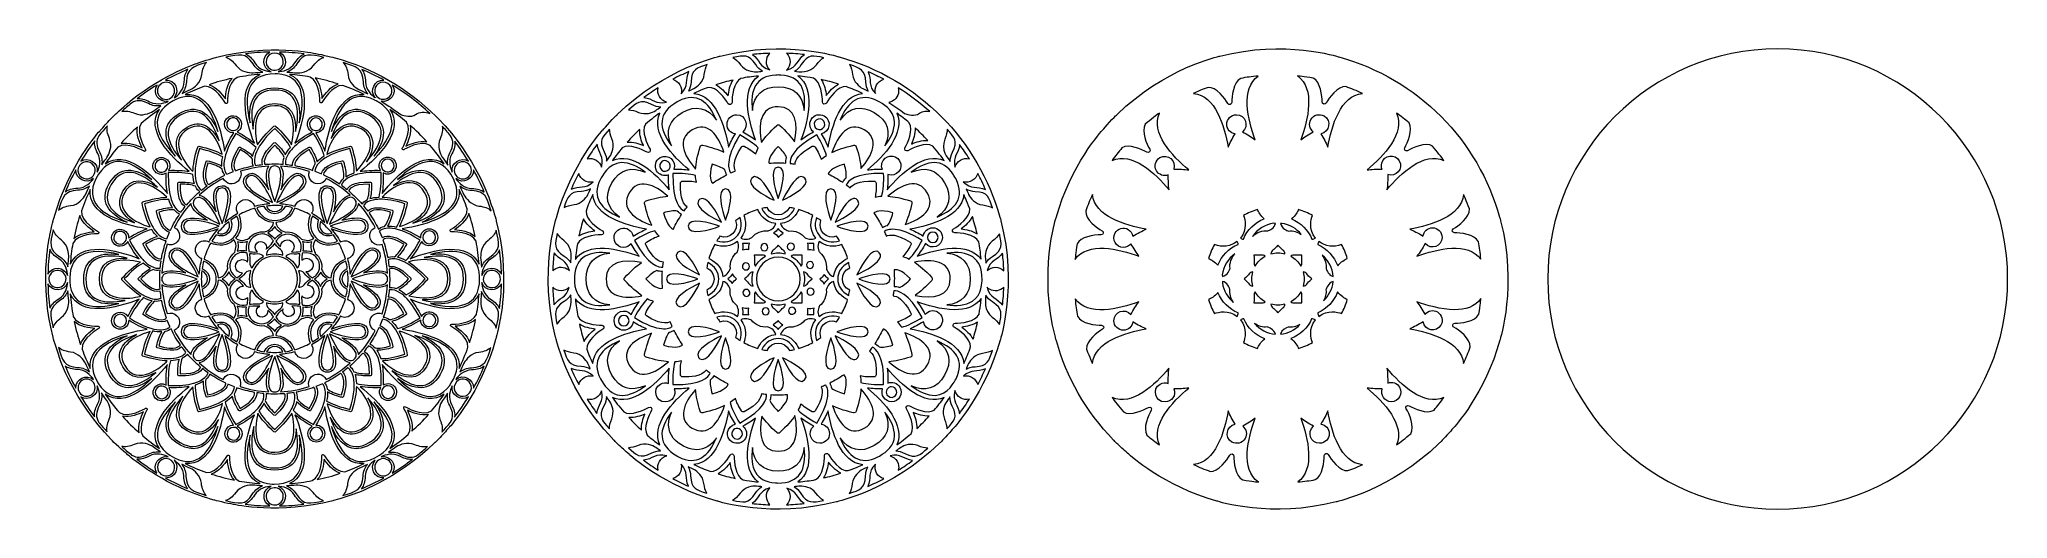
# Model space of a CAD drawing. Header units: inches. Extents: x 34 to 3700, y -15 to 877.
import ezdxf

# ---------------------------------------------------------------- set-up
doc = ezdxf.new("R2010")
doc.units = ezdxf.units.IN
doc.header["$MEASUREMENT"] = 0
doc.layers.add('_U+0421_U+043B_U+043E_U+0439 1', color=7, linetype='Continuous')

msp = doc.modelspace()

# ---------------------------------------------------------------- linework, layer by layer
at = {"layer": '_U+0421_U+043B_U+043E_U+0439 1', "color": 1, "lineweight": 9, "true_color": 0xff0000}
for points, knots in [([(885.2, 539.3), (885.3, 540.3), (879, 561.4), (874.1, 575.1), (874.1, 576.1), (848, 657.5), (777, 729.9), (776.5, 730.5), (773.7, 733.5), (773, 733.9), (718.8, 787.8), (653.8, 824), (585.3, 842.7), (584.3, 843.5), (560.9, 848.8), (548.9, 851), (547.9, 851.6), (462.6, 869.7), (364.5, 844), (363.3, 844.2), (340.7, 837.2), (328.8, 833), (324.8, 832.8), (251.1, 804.4), (197.6, 757.5), (178.3, 740.6), (179.5, 741), (172.8, 734.8), (171.6, 734.4), (167.7, 729.8), (166.9, 728.7), (160.2, 721.8), (153.7, 714.8), (147.5, 707.5), (146.5, 707.1), (88, 642.1), (61.1, 544.2), (60.3, 543.2), (55, 519.9), (52.9, 507.8), (52.3, 506.8), (34.2, 421.4), (59.8, 323.4), (59.7, 322.4), (66, 301.3), (70.9, 287.7), (70.9, 285.8), (97.9, 204.3), (168, 132.9), (168.3, 132.5), (168.7, 132.1), (169.1, 131.7), (169.5, 130), (194.1, 108.3), (196.4, 106.4), (196.8, 105.4), (241.9, 65.7), (306.5, 38.4), (323.9, 31.1), (341.6, 24.9), (359.7, 20), (360.7, 19.2), (384.2, 13.9), (396.1, 11.7), (397.1, 11.1), (482.4, -6.9), (580.5, 18.7), (581.5, 18.5), (602.7, 24.9), (616.2, 29.7), (617.2, 29.8), (698.6, 55.9), (771, 126.9), (771.4, 127.2), (771.8, 127.5), (772.2, 127.9), (773.4, 128.3), (777.3, 133), (778.1, 134), (784.8, 140.9), (791.3, 148), (797.5, 155.2), (798.5, 155.7), (857.1, 220.6), (883.9, 318.6), (884.7, 319.6), (889.9, 342.4), (892.1, 354.9), (892.7, 355.9), (910.8, 441.3), (885.2, 539.3)], [0, 0, 0, 0, 1, 1, 1, 2, 2, 2, 3, 3, 3, 4, 4, 4, 5, 5, 5, 6, 6, 6, 7, 7, 7, 8, 8, 8, 9, 9, 9, 10, 10, 10, 11, 11, 11, 12, 12, 12, 13, 13, 13, 14, 14, 14, 15, 15, 15, 16, 16, 16, 17, 17, 17, 18, 18, 18, 19, 19, 19, 20, 20, 20, 21, 21, 21, 22, 22, 22, 23, 23, 23, 24, 24, 24, 25, 25, 25, 26, 26, 26, 27, 27, 27, 28, 28, 28, 29, 29, 29, 30, 30, 30, 30]), ([(432.2, 831.5), (437.2, 823.6), (443.8, 819.1), (450.3, 816.4), (444.3, 816.1), (438.3, 815.6), (432.4, 815), (424.3, 814.9), (410, 816.6), (400.7, 828.8), (394.5, 837), (388.5, 841.9), (381.6, 844), (406.9, 849.5), (418.5, 853.3), (432.2, 831.5)], [0, 0, 0, 0, 1, 1, 1, 2, 2, 2, 3, 3, 3, 4, 4, 4, 5, 5, 5, 5]), ([(463.4, 853.7), (448, 845.9), (449.1, 823), (465.9, 817.1), (457.7, 817.6), (443.8, 820.6), (435.6, 833.6), (430.2, 842.2), (424.6, 847.6), (417.9, 850.3), (432.8, 852.2), (448, 853.4), (463.4, 853.7)], [0, 0, 0, 0, 1, 1, 1, 2, 2, 2, 3, 3, 3, 4, 4, 4, 4]), ([(472.5, 851.9), (484.7, 851.9), (492.6, 838.7), (486.4, 827.9), (481.9, 820.3), (472.2, 817.6), (464.5, 822.1), (450.4, 830.2), (456.2, 851.9), (472.5, 851.9)], [0, 0, 0, 0, 1, 1, 1, 2, 2, 2, 3, 3, 3, 3]), ([(527.7, 850.2), (521.1, 847.5), (515.6, 842.1), (510.2, 833.6), (501.7, 820.1), (487, 817.4), (479.1, 817), (479, 817), (479, 817), (478.9, 817), (495.6, 822.7), (497.3, 845.7), (481.6, 853.7), (497.2, 853.4), (512.6, 852.2), (527.7, 850.2)], [0, 0, 0, 0, 1, 1, 1, 2, 2, 2, 3, 3, 3, 4, 4, 4, 5, 5, 5, 5]), ([(563.9, 843.9), (557.2, 841.7), (551.2, 836.8), (545.1, 828.8), (535.3, 816), (520.2, 814.7), (512.3, 815), (508.8, 815.4), (504.4, 815.9), (495.4, 816.4), (501.9, 819), (508.6, 823.6), (513.6, 831.5), (527.4, 853.3), (538.7, 849.4), (563.9, 843.9)], [0, 0, 0, 0, 1, 1, 1, 2, 2, 2, 3, 3, 3, 4, 4, 4, 5, 5, 5, 5]), ([(1825.1, 539.6), (1825.1, 540.9), (1823.7, 545.3), (1823.2, 546.5), (1783.7, 688.5), (1671.6, 804.1), (1524.1, 844.6), (1523.1, 845.2), (1422.1, 877.3), (1302.2, 846.1), (1301.2, 846.1), (1198.8, 823.8), (1110.6, 737.4), (1110.3, 737.1), (1110, 736.8), (1109.6, 736.5), (1107.5, 735.5), (1086.2, 711.5), (1084.1, 709), (1083.1, 708.4), (1024.3, 643.8), (997.2, 545), (996.6, 544), (964.5, 443.1), (995.7, 323.2), (995.7, 321.8), (997.2, 317.5), (997.6, 316.2), (1016.3, 249), (1051.8, 185.2), (1104.4, 131.6), (1104.7, 131.2), (1105, 130.9), (1105.3, 130.6), (1106, 129), (1110.4, 125.3), (1111.8, 124.1), (1118.6, 117.5), (1125.6, 111.2), (1132.7, 105.1), (1133.3, 104.1), (1197.9, 45.3), (1296.8, 18.1), (1297.8, 17.5), (1398.7, -14.6), (1518.6, 16.7), (1519.6, 16.6), (1622.2, 39), (1710.2, 125.3), (1710.5, 125.6), (1710.9, 125.9), (1711.2, 126.2), (1712.8, 126.9), (1716.5, 131.3), (1717.7, 132.8), (1724.3, 139.6), (1730.6, 146.5), (1736.7, 153.7), (1737.7, 154.3), (1796.5, 218.9), (1823.7, 317.7), (1824.3, 318.7), (1856.2, 420.1), (1825.1, 539.6)], [0, 0, 0, 0, 1, 1, 1, 2, 2, 2, 3, 3, 3, 4, 4, 4, 5, 5, 5, 6, 6, 6, 7, 7, 7, 8, 8, 8, 9, 9, 9, 10, 10, 10, 11, 11, 11, 12, 12, 12, 13, 13, 13, 14, 14, 14, 15, 15, 15, 16, 16, 16, 17, 17, 17, 18, 18, 18, 19, 19, 19, 20, 20, 20, 21, 21, 21, 21]), ([(1368.5, 830.4), (1372, 824.8), (1376.3, 820.8), (1380.9, 818), (1377.1, 817.7), (1373.3, 817.3), (1369.6, 816.9), (1361.8, 816.9), (1348.9, 818.7), (1340.2, 830.1), (1335.6, 836.2), (1331, 840.5), (1326.1, 843.3), (1346.3, 847.5), (1356, 850.1), (1368.5, 830.4)], [0, 0, 0, 0, 1, 1, 1, 2, 2, 2, 3, 3, 3, 4, 4, 4, 5, 5, 5, 5]), ([(1395, 851.5), (1386.2, 842.8), (1386.4, 829.1), (1394.6, 820.6), (1374.6, 826.3), (1376.3, 839.4), (1362.4, 849.1), (1373.1, 850.3), (1384, 851.1), (1395, 851.5)], [0, 0, 0, 0, 1, 1, 1, 2, 2, 2, 3, 3, 3, 3]), ([(1425.9, 851.5), (1437.1, 851.1), (1448.2, 850.3), (1459.2, 849), (1445.2, 839.2), (1446.8, 825.5), (1425.8, 820.2), (1434.7, 829), (1434.5, 843), (1425.9, 851.5)], [0, 0, 0, 0, 1, 1, 1, 2, 2, 2, 3, 3, 3, 3]), ([(1495.3, 843.2), (1490.5, 840.4), (1486, 836.1), (1481.5, 830.1), (1468.9, 813.6), (1449.3, 817.2), (1440.7, 817.9), (1445.3, 820.8), (1449.7, 824.8), (1453.2, 830.4), (1465.7, 850.3), (1475.4, 847.3), (1495.3, 843.2)], [0, 0, 0, 0, 1, 1, 1, 2, 2, 2, 3, 3, 3, 4, 4, 4, 4]), ([(2755.9, 539.6), (2755.9, 540.9), (2754.4, 545.3), (2754, 546.5), (2714.4, 688.5), (2602.3, 804.1), (2454.8, 844.6), (2453.8, 845.2), (2352.9, 877.3), (2233, 846.1), (2231.9, 846.1), (2129.5, 823.8), (2041.4, 737.4), (2041, 737.1), (2040.7, 736.8), (2040.4, 736.5), (2038.2, 735.5), (2017, 711.5), (2014.9, 709), (2013.9, 708.4), (1955.1, 643.8), (1927.9, 545), (1927.3, 544), (1895.2, 443.1), (1926.5, 323.2), (1926.5, 321.8), (1927.9, 317.5), (1928.4, 316.2), (1947.1, 249), (1982.6, 185.2), (2035.1, 131.6), (2035.4, 131.2), (2035.7, 130.9), (2036, 130.6), (2036.7, 129), (2041.2, 125.3), (2042.6, 124.1), (2049.4, 117.5), (2056.3, 111.2), (2063.5, 105.1), (2064.1, 104.1), (2128.7, 45.3), (2227.5, 18.1), (2228.5, 17.5), (2329.5, -14.6), (2449.3, 16.7), (2450.3, 16.6), (2552.9, 39), (2641, 125.3), (2641.3, 125.6), (2641.6, 125.9), (2642, 126.2), (2643.5, 126.9), (2647.3, 131.3), (2648.4, 132.8), (2655, 139.6), (2661.4, 146.5), (2667.5, 153.7), (2668.5, 154.3), (2727.3, 218.9), (2754.4, 317.7), (2755, 318.7), (2787, 420.1), (2755.9, 539.6)], [0, 0, 0, 0, 1, 1, 1, 2, 2, 2, 3, 3, 3, 4, 4, 4, 5, 5, 5, 6, 6, 6, 7, 7, 7, 8, 8, 8, 9, 9, 9, 10, 10, 10, 11, 11, 11, 12, 12, 12, 13, 13, 13, 14, 14, 14, 15, 15, 15, 16, 16, 16, 17, 17, 17, 18, 18, 18, 19, 19, 19, 20, 20, 20, 21, 21, 21, 21]), ([(3700.2, 431.4), (3700.2, 194.8), (3508.4, 3.1), (3271.9, 3.1), (3035.4, 3.1), (2843.6, 194.8), (2843.6, 431.4), (2843.6, 667.9), (3035.4, 859.6), (3271.9, 859.6), (3508.4, 859.6), (3700.2, 667.9), (3700.2, 431.4)], [0, 0, 0, 0, 1, 1, 1, 2, 2, 2, 3, 3, 3, 4, 4, 4, 4]), ([(310.8, 821.7), (306.5, 816), (304.4, 808.6), (304, 798.6), (303.5, 784), (293, 773), (285.4, 768.7), (296.7, 781.9), (286.9, 802.5), (269.3, 801.7), (282.7, 809.1), (296.6, 815.7), (310.8, 821.7)], [0, 0, 0, 0, 1, 1, 1, 2, 2, 2, 3, 3, 3, 4, 4, 4, 4]), ([(345.4, 834.3), (340.6, 829.1), (337.9, 821.9), (336.7, 811.9), (334.7, 796.2), (322.7, 787.6), (315.6, 783.8), (310.3, 781.4), (305.1, 779), (299.9, 776.4), (304.2, 781.9), (307.7, 789.2), (308, 798.4), (309.1, 824.2), (320.9, 826.5), (345.4, 834.3)], [0, 0, 0, 0, 1, 1, 1, 2, 2, 2, 3, 3, 3, 4, 4, 4, 5, 5, 5, 5]), ([(341.8, 790), (361.8, 792), (380.5, 759.2), (380.7, 758.9), (381.7, 757.1), (384.5, 757.8), (384.4, 759.9), (384.4, 760.3), (384, 798.4), (402.4, 806.6), (416, 809.1), (430.2, 811), (445.2, 812.1), (402.2, 793.5), (417.3, 727.2), (434.7, 684), (426.3, 691.2), (415.4, 698.4), (402.4, 705.3), (406.4, 707.5), (409.2, 711), (410.3, 715.2), (414, 728.8), (399.3, 740.2), (387, 733.1), (372.4, 724.7), (379.4, 702.3), (396.2, 703.5), (387.8, 690.1), (382.3, 678.7), (378.9, 669.1), (372.4, 715.3), (352.3, 780), (306, 774.8), (317.7, 780.5), (329.7, 785.6), (341.8, 790)], [0, 0, 0, 0, 1, 1, 1, 2, 2, 2, 3, 3, 3, 4, 4, 4, 5, 5, 5, 6, 6, 6, 7, 7, 7, 8, 8, 8, 9, 9, 9, 10, 10, 10, 11, 11, 11, 12, 12, 12, 12]), ([(518.3, 721.9), (522.7, 759.7), (510.9, 787.1), (472.5, 787.1), (434.2, 787.1), (422.3, 759.8), (426.7, 721.9), (414.1, 772.8), (421.2, 813.5), (473.4, 813), (474.7, 812.9), (476.2, 812.9), (477.6, 812.9), (525.7, 810.2), (529.9, 768.5), (518.3, 721.9)], [0, 0, 0, 0, 1, 1, 1, 2, 2, 2, 3, 3, 3, 4, 4, 4, 5, 5, 5, 5]), ([(538.5, 807.3), (557, 799), (556.7, 761.3), (556.7, 760.9), (556.7, 758.8), (559.5, 758.1), (560.5, 759.9), (560.7, 760.3), (579.3, 793.4), (599.4, 791.4), (612.1, 786.9), (625.8, 781.2), (639.1, 774.8), (592.6, 780), (572.6, 715.1), (566.1, 669), (562.4, 679.5), (556.6, 691), (548.9, 703.5), (559.6, 703.2), (567.3, 713.3), (564.6, 723.5), (561, 737), (542.6, 739.6), (535.5, 727.3), (530.9, 719.4), (534, 709.2), (542.2, 705.1), (528.4, 697.7), (518, 690.6), (510.3, 684), (527.8, 727.6), (542.7, 793.5), (499.9, 812.1), (513.2, 811.1), (526, 809.5), (538.5, 807.3)], [0, 0, 0, 0, 1, 1, 1, 2, 2, 2, 3, 3, 3, 4, 4, 4, 5, 5, 5, 6, 6, 6, 7, 7, 7, 8, 8, 8, 9, 9, 9, 10, 10, 10, 11, 11, 11, 12, 12, 12, 12]), ([(637.7, 798), (638, 788.8), (641.5, 781.6), (645.7, 776.1), (640.3, 778.8), (634.8, 781.4), (629.2, 783.9), (622.1, 787.9), (611, 796.4), (609.1, 811.5), (607.8, 821.6), (605, 828.9), (600.1, 834.1), (624.8, 826.3), (636.7, 823.8), (637.7, 798)], [0, 0, 0, 0, 1, 1, 1, 2, 2, 2, 3, 3, 3, 4, 4, 4, 5, 5, 5, 5]), ([(675.6, 801.7), (658.4, 802.5), (648.2, 782.1), (659.6, 768.7), (659.5, 768.8), (659.4, 768.8), (659.4, 768.9), (652.6, 773.5), (642.3, 782.9), (641.7, 798.1), (641.3, 808.3), (639.2, 815.8), (634.7, 821.4), (648.8, 815.6), (662.4, 809), (675.6, 801.7)], [0, 0, 0, 0, 1, 1, 1, 2, 2, 2, 3, 3, 3, 4, 4, 4, 5, 5, 5, 5]), ([(1243.8, 817.4), (1236.6, 801.9), (1244.9, 790.9), (1229.3, 775.9), (1232.6, 787.8), (1225.4, 799.9), (1213.8, 803), (1223.6, 808.1), (1233.6, 813), (1243.8, 817.4)], [0, 0, 0, 0, 1, 1, 1, 2, 2, 2, 3, 3, 3, 3]), ([(1278, 830.4), (1275.3, 825.6), (1273.5, 819.6), (1272.6, 812.2), (1270.7, 797.6), (1260, 789.6), (1253.3, 785.9), (1250, 784.4), (1246.7, 782.9), (1243.4, 781.3), (1245.9, 786.1), (1247.7, 791.7), (1248, 798.3), (1248.9, 821.7), (1258.7, 824), (1278, 830.4)], [0, 0, 0, 0, 1, 1, 1, 2, 2, 2, 3, 3, 3, 4, 4, 4, 5, 5, 5, 5]), ([(1316.8, 757.9), (1318.9, 754.3), (1324.4, 755.8), (1324.3, 759.9), (1324.2, 770.2), (1326.9, 798.1), (1340.9, 804.7), (1351.9, 806.7), (1361.1, 808.1), (1373.7, 809.1), (1340.9, 785.8), (1354.1, 727.8), (1368.1, 690.2), (1361.3, 695.4), (1353.4, 700.4), (1344.3, 705.4), (1357.1, 716.1), (1349.6, 737), (1332.9, 737), (1323, 737), (1315, 729), (1315, 719.1), (1315, 710.1), (1321.7, 702.6), (1330.5, 701.4), (1324.9, 692.3), (1320.7, 684), (1317.6, 676.7), (1311, 716.5), (1293.4, 773.2), (1253.1, 776.9), (1254.1, 777.3), (1264.4, 782.3), (1280.1, 788), (1295.6, 789.3), (1311.8, 766.8), (1316.8, 757.9)], [0, 0, 0, 0, 1, 1, 1, 2, 2, 2, 3, 3, 3, 4, 4, 4, 5, 5, 5, 6, 6, 6, 7, 7, 7, 8, 8, 8, 9, 9, 9, 10, 10, 10, 11, 11, 11, 12, 12, 12, 12]), ([(1410.6, 811.1), (1411.6, 811.1), (1412.6, 810.9), (1415.3, 810.9), (1453, 808.8), (1463.2, 782.3), (1458.6, 745.2), (1455.9, 772.9), (1440.2, 789.1), (1410.4, 789.1), (1381.5, 789.1), (1365, 773.8), (1362.2, 745.1), (1357.6, 782.7), (1368.2, 808.9), (1405.7, 810.9), (1407.3, 810.9), (1409.1, 810.9), (1410.6, 811.1)], [0, 0, 0, 0, 1, 1, 1, 2, 2, 2, 3, 3, 3, 4, 4, 4, 5, 5, 5, 6, 6, 6, 6]), ([(1536.9, 789.4), (1547.2, 785.7), (1556.6, 782), (1567.5, 776.9), (1527.4, 773.1), (1509.9, 716.3), (1503.2, 676.7), (1499.9, 684.5), (1495.6, 692.9), (1490.2, 701.7), (1506.6, 704.6), (1510.6, 726.5), (1496.1, 734.8), (1487.6, 739.8), (1476.6, 736.8), (1471.7, 728.3), (1467.2, 720.5), (1469.3, 710.6), (1476.2, 705.2), (1466.8, 700.1), (1459.1, 695), (1452.7, 690.2), (1466.8, 728), (1480, 786), (1447, 809.2), (1448, 809.1), (1458.6, 808.4), (1475.9, 805.4), (1490, 798.8), (1492.8, 771.1), (1492.7, 760.9), (1492.6, 756.8), (1498.1, 755.3), (1500.1, 758.9), (1505.2, 768), (1521.4, 790.7), (1536.9, 789.4)], [0, 0, 0, 0, 1, 1, 1, 2, 2, 2, 3, 3, 3, 4, 4, 4, 5, 5, 5, 6, 6, 6, 7, 7, 7, 8, 8, 8, 9, 9, 9, 10, 10, 10, 11, 11, 11, 12, 12, 12, 12]), ([(1573.6, 797.9), (1573.8, 791.4), (1575.6, 785.8), (1578.1, 781), (1574.7, 782.7), (1571.3, 784.2), (1567.8, 785.8), (1561.1, 789.6), (1550.8, 797.7), (1549, 811.8), (1548, 819.3), (1546.2, 825.4), (1543.4, 830.3), (1563, 823.7), (1572.7, 821.1), (1573.6, 797.9)], [0, 0, 0, 0, 1, 1, 1, 2, 2, 2, 3, 3, 3, 4, 4, 4, 5, 5, 5, 5]), ([(1607, 803), (1595, 799.7), (1588.5, 787.6), (1591.4, 776.3), (1576.9, 791.1), (1584.8, 801.8), (1577.7, 817.1), (1587.7, 812.8), (1597.5, 808), (1607, 803)], [0, 0, 0, 0, 1, 1, 1, 2, 2, 2, 3, 3, 3, 3]), ([(2210.9, 788), (2226.4, 789.3), (2242.6, 766.8), (2247.6, 757.9), (2249.6, 754.3), (2255.2, 755.8), (2255.1, 759.9), (2254.9, 770.2), (2257.6, 798.1), (2271.7, 804.7), (2282.7, 806.7), (2291.9, 808.1), (2304.5, 809.1), (2271.6, 785.8), (2284.8, 727.8), (2298.9, 690.2), (2292.1, 695.4), (2284.1, 700.4), (2275.1, 705.4), (2287.9, 716.1), (2280.3, 737), (2263.6, 737), (2253.8, 737), (2245.8, 729), (2245.8, 719.1), (2245.8, 710.1), (2252.5, 702.6), (2261.2, 701.4), (2255.7, 692.3), (2251.5, 684), (2248.4, 676.7), (2241.7, 716.5), (2224.1, 773.2), (2183.9, 776.9), (2184.9, 777.3), (2195.2, 782.3), (2210.9, 788)], [0, 0, 0, 0, 1, 1, 1, 2, 2, 2, 3, 3, 3, 4, 4, 4, 5, 5, 5, 6, 6, 6, 7, 7, 7, 8, 8, 8, 9, 9, 9, 10, 10, 10, 11, 11, 11, 12, 12, 12, 12]), ([(2423.4, 760.9), (2423.4, 756.8), (2428.9, 755.3), (2430.9, 758.9), (2435.9, 768), (2452.2, 790.7), (2467.6, 789.4), (2478, 785.7), (2487.3, 782), (2498.3, 776.9), (2458.2, 773.1), (2440.6, 716.3), (2434, 676.7), (2430.7, 684.5), (2426.3, 692.9), (2421, 701.7), (2437.4, 704.6), (2441.3, 726.5), (2426.9, 734.8), (2418.3, 739.8), (2407.4, 736.8), (2402.4, 728.3), (2397.9, 720.5), (2400, 710.6), (2407, 705.2), (2397.6, 700.1), (2389.8, 695), (2383.5, 690.2), (2397.6, 728), (2410.7, 786), (2377.7, 809.2), (2378.7, 809.1), (2389.4, 808.4), (2406.6, 805.4), (2420.7, 798.8), (2423.5, 771.1), (2423.4, 760.9)], [0, 0, 0, 0, 1, 1, 1, 2, 2, 2, 3, 3, 3, 4, 4, 4, 5, 5, 5, 6, 6, 6, 7, 7, 7, 8, 8, 8, 9, 9, 9, 10, 10, 10, 11, 11, 11, 12, 12, 12, 12]), ([(253.4, 792.4), (244.1, 777.8), (256.6, 758.9), (273.9, 762.1), (271, 760.4), (255, 753.1), (239.4, 761.3), (230.6, 765.9), (223.1, 767.8), (216.1, 766.9), (228.1, 776.1), (240.5, 784.6), (253.4, 792.4)], [0, 0, 0, 0, 1, 1, 1, 2, 2, 2, 3, 3, 3, 4, 4, 4, 4]), ([(366.9, 705.9), (351.8, 740.8), (327.9, 758.6), (294.6, 739.4), (261.5, 720.3), (264.8, 690.7), (287.6, 660.1), (270.1, 678.2), (252.9, 701.8), (253.9, 723.8), (254.8, 741.9), (267.5, 753.7), (283.2, 762.7), (283.9, 763.1), (284.9, 763.6), (286.1, 764.3), (329.2, 786.1), (353.6, 751.9), (366.9, 705.9)], [0, 0, 0, 0, 1, 1, 1, 2, 2, 2, 3, 3, 3, 4, 4, 4, 5, 5, 5, 6, 6, 6, 6]), ([(270.2, 797.7), (279, 797.7), (286.2, 790.5), (286.2, 781.7), (286.2, 772.9), (279, 765.7), (270.2, 765.7), (261.4, 765.7), (254.2, 772.9), (254.2, 781.7), (254.2, 790.5), (261.4, 797.7), (270.2, 797.7)], [0, 0, 0, 0, 1, 1, 1, 2, 2, 2, 3, 3, 3, 4, 4, 4, 4]), ([(393.2, 804.8), (383.7, 794.6), (381.3, 776.3), (380.6, 766.5), (375.1, 774.6), (363.9, 789.1), (350.4, 793), (364.4, 797.8), (378.6, 801.7), (393.2, 804.8)], [0, 0, 0, 0, 1, 1, 1, 2, 2, 2, 3, 3, 3, 3]), ([(472.5, 757.9), (444.2, 757.9), (432.8, 738), (432.7, 710), (424.8, 750.2), (431.7, 783.1), (472.5, 783.1), (515, 783.1), (520.5, 747.4), (511.5, 706), (512.7, 735.8), (502.1, 757.9), (472.5, 757.9)], [0, 0, 0, 0, 1, 1, 1, 2, 2, 2, 3, 3, 3, 4, 4, 4, 4]), ([(590.6, 794.4), (577.2, 790.3), (566, 775.7), (560.5, 767.5), (559.8, 777.3), (557.3, 795.5), (547.6, 805.6), (562.3, 802.7), (576.6, 798.9), (590.6, 794.4)], [0, 0, 0, 0, 1, 1, 1, 2, 2, 2, 3, 3, 3, 3]), ([(657.4, 660.1), (680.1, 690.6), (683.6, 720.2), (650.4, 739.4), (617.1, 758.6), (593.1, 740.7), (578.1, 705.8), (591.5, 752.4), (616.1, 786.1), (659.1, 764.2), (659.2, 764.2), (663.6, 761.7), (667, 759.7), (708, 733.3), (691.1, 695), (657.4, 660.1)], [0, 0, 0, 0, 1, 1, 1, 2, 2, 2, 3, 3, 3, 4, 4, 4, 5, 5, 5, 5]), ([(682.8, 767.9), (675.1, 763.5), (665.3, 766.1), (660.9, 773.7), (653.9, 785.9), (665.1, 800.9), (678.9, 797.2), (692.5, 793.5), (695.2, 775), (682.8, 767.9)], [0, 0, 0, 0, 1, 1, 1, 2, 2, 2, 3, 3, 3, 3]), ([(761.4, 739.3), (752.4, 743), (741.9, 742.8), (734.9, 737.4), (727.2, 731.6), (713.4, 735.3), (707.3, 737.4), (695.7, 746.3), (683.7, 754.5), (671.1, 762.1), (688.3, 758.9), (701, 777.7), (691.6, 792.4), (716.7, 777.1), (740.1, 759.3), (761.4, 739.3)], [0, 0, 0, 0, 1, 1, 1, 2, 2, 2, 3, 3, 3, 4, 4, 4, 5, 5, 5, 5]), ([(1186.9, 787.3), (1183.8, 775.6), (1190.8, 763.8), (1202.1, 760.6), (1181.9, 755.5), (1177.1, 767.5), (1160.2, 769.1), (1168.9, 775.5), (1177.8, 781.6), (1186.9, 787.3)], [0, 0, 0, 0, 1, 1, 1, 2, 2, 2, 3, 3, 3, 3]), ([(1222.1, 761), (1222.8, 761.3), (1223.7, 761.8), (1224.9, 762.5), (1258.6, 779.5), (1280.7, 761.6), (1295.3, 727.2), (1279.1, 749.9), (1257.3, 756), (1231.6, 741.2), (1207.3, 727.2), (1199.5, 706), (1211.8, 679), (1186.5, 712.6), (1186, 740.3), (1222.1, 761)], [0, 0, 0, 0, 1, 1, 1, 2, 2, 2, 3, 3, 3, 4, 4, 4, 5, 5, 5, 5]), ([(1326.2, 801.7), (1320.5, 792.8), (1318, 780.9), (1317, 772.1), (1311.7, 779.2), (1303.7, 788.1), (1294.2, 792.9), (1304.7, 796.2), (1315.4, 799.2), (1326.2, 801.7)], [0, 0, 0, 0, 1, 1, 1, 2, 2, 2, 3, 3, 3, 3]), ([(1499.9, 773.1), (1498.8, 781.9), (1496.3, 793.7), (1490.5, 802.6), (1501.4, 800.2), (1512.1, 797.4), (1522.7, 794.1), (1513.2, 789.3), (1505.2, 780.3), (1499.9, 773.1)], [0, 0, 0, 0, 1, 1, 1, 2, 2, 2, 3, 3, 3, 3]), ([(1627, 723.7), (1627.7, 708.8), (1619.7, 693.2), (1609.1, 679), (1620.6, 704.4), (1615, 726.3), (1589.3, 741.2), (1565, 755.1), (1542.8, 751.4), (1525.6, 727.2), (1540.2, 761.7), (1562.3, 779.6), (1596.1, 762.4), (1603.1, 758.2), (1625.9, 747.3), (1627, 723.7)], [0, 0, 0, 0, 1, 1, 1, 2, 2, 2, 3, 3, 3, 4, 4, 4, 5, 5, 5, 5]), ([(1623.7, 762.7), (1623.7, 762.7), (1623.7, 762.7), (1623.7, 762.7), (1632.5, 767.8), (1636.4, 778), (1633.9, 787.3), (1654.8, 774.2), (1674.4, 759.3), (1692.6, 742.8), (1686.8, 744.1), (1679.5, 744.4), (1673.4, 739.8), (1664.6, 733.2), (1652.2, 736.8), (1645.6, 739.6), (1636.2, 746.8), (1626.4, 753.6), (1616.2, 760), (1618.8, 760.4), (1621.3, 761.3), (1623.7, 762.7)], [0, 0, 0, 0, 1, 1, 1, 2, 2, 2, 3, 3, 3, 4, 4, 4, 5, 5, 5, 6, 6, 6, 7, 7, 7, 7]), ([(180.5, 676.9), (197.4, 688.1), (229.2, 668.8), (230.2, 668.8), (231.8, 668.8), (232.8, 670.5), (232, 671.8), (231.8, 672.2), (212.9, 704.1), (223.7, 720.6), (234.7, 730.1), (246.3, 738.9), (258.2, 747.1), (230.9, 709.6), (276.7, 660), (313.5, 631.3), (302.6, 633.3), (289.7, 634), (275, 633.5), (283.6, 647.6), (267.7, 663.7), (253.5, 655.6), (245.9, 651.2), (243.3, 641.5), (247.7, 633.9), (252.2, 626.1), (262.5, 623.4), (270.3, 628.6), (269.8, 612.9), (270.7, 600.4), (272.6, 590.4), (243.9, 627), (194.3, 673), (156.8, 645.7), (164.2, 656.5), (172.1, 666.9), (180.5, 676.9)], [0, 0, 0, 0, 1, 1, 1, 2, 2, 2, 3, 3, 3, 4, 4, 4, 5, 5, 5, 6, 6, 6, 7, 7, 7, 8, 8, 8, 9, 9, 9, 10, 10, 10, 11, 11, 11, 12, 12, 12, 12]), ([(205.8, 758.7), (215.5, 765.1), (224.5, 764.6), (237.6, 757.7), (244.7, 754), (252.4, 752.6), (260.6, 753.7), (255.7, 750.5), (250.8, 747.1), (246, 743.6), (239.1, 739.4), (225.8, 733.7), (211.6, 739.7), (202.4, 743.6), (194.8, 744.8), (187.9, 743.3), (193.7, 748.6), (199.7, 753.8), (205.8, 758.7)], [0, 0, 0, 0, 1, 1, 1, 2, 2, 2, 3, 3, 3, 4, 4, 4, 5, 5, 5, 6, 6, 6, 6]), ([(298.7, 652.8), (271.8, 683.6), (261.3, 715.6), (296.6, 736), (333.4, 757.2), (356.1, 729), (368.9, 688.7), (355.1, 715.1), (334.9, 728.9), (309.3, 714.1), (284.7, 700), (284.8, 677), (298.7, 652.8)], [0, 0, 0, 0, 1, 1, 1, 2, 2, 2, 3, 3, 3, 4, 4, 4, 4]), ([(391.9, 707.9), (385.6, 709.6), (381.8, 716.1), (383.5, 722.4), (386.2, 732.6), (400, 734.4), (405.3, 725.3), (410.6, 716.1), (402.1, 705.1), (391.9, 707.9)], [0, 0, 0, 0, 1, 1, 1, 2, 2, 2, 3, 3, 3, 3]), ([(472.5, 753.9), (509, 753.9), (512, 716.6), (504, 681.3), (497.2, 692.1), (487.1, 703.7), (473.9, 715.8), (473.1, 716.5), (471.9, 716.5), (471.2, 715.8), (456.4, 702.3), (446.8, 690.6), (440.7, 680.8), (436.5, 692.8), (425.6, 753.9), (472.5, 753.9)], [0, 0, 0, 0, 1, 1, 1, 2, 2, 2, 3, 3, 3, 4, 4, 4, 5, 5, 5, 5]), ([(633.7, 710.6), (665.2, 692.5), (649.5, 658.8), (624.7, 632.1), (624.3, 644.8), (621.3, 659.9), (615.9, 677), (615.6, 678), (614.6, 678.6), (613.6, 678.4), (594, 674), (579.9, 668.7), (569.7, 663.3), (571.9, 675.3), (593, 734.2), (633.7, 710.6)], [0, 0, 0, 0, 1, 1, 1, 2, 2, 2, 3, 3, 3, 4, 4, 4, 5, 5, 5, 5]), ([(635.7, 714.1), (611.3, 728.2), (591.5, 716.8), (577.4, 692.6), (590.6, 731.3), (613.1, 756.3), (648.4, 736), (685.2, 714.7), (672, 681), (643.6, 649.7), (659.4, 674.7), (661.5, 699.2), (635.7, 714.1)], [0, 0, 0, 0, 1, 1, 1, 2, 2, 2, 3, 3, 3, 4, 4, 4, 4]), ([(718.1, 723.3), (729, 706.8), (710.4, 675), (710.2, 674.6), (709.2, 672.9), (711.2, 670.8), (713, 671.9), (713.3, 672.1), (745.2, 691), (761.8, 680.1), (771.3, 669.1), (780.1, 657.6), (788.2, 645.7), (750.7, 673), (701.1, 627.1), (672.4, 590.4), (674.4, 601.3), (675.2, 614.2), (674.7, 628.8), (688.7, 620.3), (704.9, 636.2), (696.7, 650.3), (689.6, 662.6), (671.2, 660.1), (667.6, 646.5), (666.4, 641.9), (667.2, 637.3), (669.8, 633.6), (654.1, 634.1), (641.5, 633.1), (631.6, 631.3), (668.2, 659.9), (714.2, 709.5), (686.8, 747.1), (697.6, 739.7), (708.1, 731.8), (718.1, 723.3)], [0, 0, 0, 0, 1, 1, 1, 2, 2, 2, 3, 3, 3, 4, 4, 4, 5, 5, 5, 6, 6, 6, 7, 7, 7, 8, 8, 8, 9, 9, 9, 10, 10, 10, 11, 11, 11, 12, 12, 12, 12]), ([(1119.8, 675.5), (1132.8, 683.6), (1157.5, 672.5), (1166.1, 667.4), (1169.7, 665.3), (1173.7, 669.3), (1171.6, 672.9), (1166.4, 681.6), (1155.1, 706.3), (1163.1, 719.3), (1173.3, 728), (1184.6, 736.6), (1189.8, 740.2), (1173, 703.5), (1213.4, 659.9), (1244.3, 634.4), (1235.9, 635.4), (1226.5, 635.9), (1216.2, 635.6), (1221.9, 651.3), (1204.9, 665.6), (1190.4, 657.3), (1181.9, 652.4), (1179, 641.4), (1183.9, 632.9), (1188.4, 625.1), (1198, 621.9), (1206.1, 625.2), (1205.9, 614.5), (1206.4, 605.3), (1207.4, 597.4), (1181.8, 628.5), (1138.2, 668.8), (1101.6, 652), (1107.4, 660.1), (1113.4, 667.9), (1119.8, 675.5)], [0, 0, 0, 0, 1, 1, 1, 2, 2, 2, 3, 3, 3, 4, 4, 4, 5, 5, 5, 6, 6, 6, 7, 7, 7, 8, 8, 8, 9, 9, 9, 10, 10, 10, 11, 11, 11, 12, 12, 12, 12]), ([(1174.6, 756), (1180.4, 752.9), (1186.1, 751.6), (1191.5, 751.4), (1188.4, 749.3), (1185.3, 747.1), (1182.3, 744.9), (1175.6, 740.9), (1163.5, 736), (1150.3, 741.5), (1143.4, 744.4), (1137.3, 745.9), (1131.8, 746), (1146.9, 759.3), (1153.7, 766.9), (1174.6, 756)], [0, 0, 0, 0, 1, 1, 1, 2, 2, 2, 3, 3, 3, 4, 4, 4, 5, 5, 5, 5]), ([(1440.9, 686.4), (1434.2, 696.2), (1424.9, 706.5), (1413.1, 717.3), (1411.6, 718.7), (1409.2, 718.7), (1407.7, 717.3), (1394.6, 705.2), (1385.4, 694.6), (1379.2, 685.3), (1372.7, 718.3), (1376.4, 751.9), (1410.4, 751.9), (1443.9, 751.9), (1447.2, 719), (1440.9, 686.4)], [0, 0, 0, 0, 1, 1, 1, 2, 2, 2, 3, 3, 3, 4, 4, 4, 5, 5, 5, 5]), ([(1631.1, 740.2), (1639.1, 734.4), (1646.9, 728.3), (1654.5, 722), (1662.7, 709), (1651.5, 684.3), (1646.4, 675.7), (1644.3, 672.1), (1648.4, 668.1), (1651.9, 670.2), (1660.6, 675.4), (1685.4, 686.7), (1698.3, 678.7), (1706.6, 669), (1715.1, 658), (1719.3, 652), (1682.6, 668.8), (1639, 628.4), (1613.4, 597.4), (1614.5, 605.9), (1614.9, 615.3), (1614.7, 625.6), (1630.4, 619.9), (1644.7, 636.9), (1636.4, 651.3), (1628.4, 665.1), (1607.7, 662.3), (1603.6, 647), (1602.6, 643.2), (1602.8, 639.2), (1604.3, 635.6), (1593.6, 635.9), (1584.4, 635.4), (1576.5, 634.4), (1607.7, 660.1), (1647.8, 703.6), (1631.1, 740.2)], [0, 0, 0, 0, 1, 1, 1, 2, 2, 2, 3, 3, 3, 4, 4, 4, 5, 5, 5, 6, 6, 6, 7, 7, 7, 8, 8, 8, 9, 9, 9, 10, 10, 10, 11, 11, 11, 12, 12, 12, 12]), ([(2096.9, 667.4), (2100.4, 665.3), (2104.5, 669.3), (2102.3, 672.9), (2097.1, 681.6), (2085.8, 706.3), (2093.9, 719.3), (2104, 728), (2115.3, 736.6), (2120.5, 740.2), (2103.7, 703.5), (2144.1, 659.9), (2175.1, 634.4), (2166.7, 635.4), (2157.2, 635.9), (2146.9, 635.6), (2152.7, 651.3), (2135.6, 665.6), (2121.2, 657.3), (2112.6, 652.4), (2109.7, 641.4), (2114.7, 632.9), (2119.2, 625.1), (2128.7, 621.9), (2136.9, 625.2), (2136.7, 614.5), (2137.2, 605.3), (2138.2, 597.4), (2112.6, 628.5), (2069, 668.8), (2032.3, 652), (2038.1, 660.1), (2044.2, 667.9), (2050.6, 675.5), (2063.5, 683.6), (2088.2, 672.5), (2096.9, 667.4)], [0, 0, 0, 0, 1, 1, 1, 2, 2, 2, 3, 3, 3, 4, 4, 4, 5, 5, 5, 6, 6, 6, 7, 7, 7, 8, 8, 8, 9, 9, 9, 10, 10, 10, 11, 11, 11, 12, 12, 12, 12]), ([(2544.2, 597.4), (2545.3, 605.9), (2545.7, 615.3), (2545.5, 625.6), (2561.1, 619.9), (2575.5, 636.9), (2567.1, 651.3), (2559.1, 665.1), (2538.4, 662.3), (2534.3, 647), (2533.3, 643.2), (2533.6, 639.2), (2535.1, 635.6), (2524.4, 635.9), (2515.1, 635.4), (2507.2, 634.4), (2538.4, 660.1), (2578.6, 703.6), (2561.8, 740.2), (2569.9, 734.4), (2577.7, 728.3), (2585.3, 722), (2593.4, 709), (2582.3, 684.3), (2577.2, 675.7), (2575.1, 672.1), (2579.1, 668.1), (2582.7, 670.2), (2591.4, 675.4), (2616.1, 686.7), (2629.1, 678.7), (2637.3, 669), (2645.8, 658), (2650, 652), (2613.3, 668.8), (2569.7, 628.4), (2544.2, 597.4)], [0, 0, 0, 0, 1, 1, 1, 2, 2, 2, 3, 3, 3, 4, 4, 4, 5, 5, 5, 6, 6, 6, 7, 7, 7, 8, 8, 8, 9, 9, 9, 10, 10, 10, 11, 11, 11, 12, 12, 12, 12]), ([(145, 697.9), (150.1, 704.2), (155.4, 710.3), (160.9, 716.3), (159.5, 709.5), (160.8, 702.1), (164.6, 693), (170.9, 678), (164.3, 664.2), (160.1, 657.6), (157.8, 654.4), (155.5, 651.4), (150.5, 643.8), (151.5, 650.8), (150.9, 658.8), (146.6, 667), (139.9, 679.7), (139.2, 688.5), (145, 697.9)], [0, 0, 0, 0, 1, 1, 1, 2, 2, 2, 3, 3, 3, 4, 4, 4, 5, 5, 5, 6, 6, 6, 6]), ([(225.4, 675.7), (216.6, 679.9), (199.8, 686.7), (186.3, 683.6), (196, 694.6), (206.2, 705), (217.1, 714.8), (214.1, 701.2), (221, 684.4), (225.4, 675.7)], [0, 0, 0, 0, 1, 1, 1, 2, 2, 2, 3, 3, 3, 3]), ([(311.3, 710.6), (342.9, 728.9), (364.1, 698.1), (374.8, 663.6), (363.5, 669.5), (349, 674.5), (331.5, 678.4), (330.4, 678.6), (329.4, 678), (329.1, 677), (323.1, 657.9), (320.6, 643), (320.2, 631.5), (312.2, 638.4), (270, 686.8), (311.3, 710.6)], [0, 0, 0, 0, 1, 1, 1, 2, 2, 2, 3, 3, 3, 4, 4, 4, 5, 5, 5, 5]), ([(437.8, 675.8), (434.5, 669.7), (432.7, 664.4), (431.7, 659.8), (426.5, 665.5), (418.6, 671.1), (408.2, 676.5), (407.3, 677), (406.2, 676.7), (405.6, 675.8), (388.1, 648.3), (392.5, 635.8), (395.6, 631.4), (391.5, 629.8), (387.4, 628.1), (383.4, 626.3), (379.8, 630.3), (367.3, 650), (400, 702.1), (416.2, 693.5), (428.9, 684.7), (437.8, 675.8)], [0, 0, 0, 0, 1, 1, 1, 2, 2, 2, 3, 3, 3, 4, 4, 4, 5, 5, 5, 6, 6, 6, 7, 7, 7, 7]), ([(473.9, 684.8), (473.1, 685.5), (471.9, 685.5), (471.2, 684.8), (447, 662.7), (448.1, 649.4), (450, 644.4), (445.6, 644), (441.2, 643.4), (436.9, 642.6), (430.1, 655.5), (441.8, 674.5), (442.2, 675.5), (447.7, 685.2), (457, 697.3), (472.5, 711.6), (485.9, 699.1), (495.9, 687.3), (502.2, 676.4), (497.5, 671.4), (494.3, 666.8), (492.2, 662.6), (488.6, 669.5), (482.5, 676.9), (473.9, 684.8)], [0, 0, 0, 0, 1, 1, 1, 2, 2, 2, 3, 3, 3, 4, 4, 4, 5, 5, 5, 6, 6, 6, 7, 7, 7, 8, 8, 8, 8]), ([(545, 702.1), (554.8, 686.5), (561.4, 672.5), (564.7, 660.4), (558.8, 656.7), (554.5, 653.1), (551.4, 649.6), (549.7, 657.2), (545.7, 666), (539.4, 675.8), (538.9, 676.7), (537.7, 677), (536.8, 676.5), (507.7, 661.4), (505.4, 648.3), (505.9, 643), (501.6, 643.7), (497.2, 644.2), (492.8, 644.6), (489.5, 658.8), (505.7, 674), (506.4, 675), (514.2, 683), (526.4, 692.2), (545, 702.1)], [0, 0, 0, 0, 1, 1, 1, 2, 2, 2, 3, 3, 3, 4, 4, 4, 5, 5, 5, 6, 6, 6, 7, 7, 7, 8, 8, 8, 8]), ([(543.3, 709.1), (537.6, 712.3), (535.7, 719.6), (539, 725.3), (542.2, 731), (549.5, 732.9), (555.2, 729.6), (560.9, 726.4), (562.8, 719.1), (559.5, 713.4), (556.3, 707.7), (549, 705.8), (543.3, 709.1)], [0, 0, 0, 0, 1, 1, 1, 2, 2, 2, 3, 3, 3, 4, 4, 4, 4]), ([(724.8, 717.6), (735.7, 707.9), (746.1, 697.6), (755.9, 686.8), (742.3, 689.7), (725.5, 682.8), (716.8, 678.5), (721.1, 687.2), (727.8, 704), (724.8, 717.6)], [0, 0, 0, 0, 1, 1, 1, 2, 2, 2, 3, 3, 3, 3]), ([(799.9, 698.1), (806.2, 688.4), (805.7, 679.4), (798.9, 666.3), (794.6, 658.1), (793.9, 650.1), (794.9, 643.2), (791.6, 648.2), (788.2, 653.1), (784.7, 657.9), (780.5, 664.8), (774.9, 678), (780.8, 692.3), (784.7, 701.5), (786, 709.1), (784.5, 715.9), (789.8, 710.1), (794.9, 704.2), (799.9, 698.1)], [0, 0, 0, 0, 1, 1, 1, 2, 2, 2, 3, 3, 3, 4, 4, 4, 5, 5, 5, 6, 6, 6, 6]), ([(1096.2, 710.5), (1096.3, 705), (1097.8, 699), (1100.7, 692.2), (1106.5, 678.4), (1100.8, 665.8), (1096.8, 659.3), (1093.7, 655), (1093.1, 654.3), (1090.8, 650.9), (1090.6, 656.3), (1089.3, 662.1), (1086.2, 667.9), (1075.1, 689), (1083, 695.6), (1096.2, 710.5)], [0, 0, 0, 0, 1, 1, 1, 2, 2, 2, 3, 3, 3, 4, 4, 4, 5, 5, 5, 5]), ([(1152.4, 709.6), (1151.9, 699.1), (1155.7, 687.8), (1159.2, 679.7), (1151.1, 683.2), (1139.8, 686.9), (1129.3, 686.3), (1136.6, 694.4), (1144.3, 702.2), (1152.4, 709.6)], [0, 0, 0, 0, 1, 1, 1, 2, 2, 2, 3, 3, 3, 3]), ([(1269.8, 680.3), (1267.8, 680.8), (1265.7, 679.6), (1265.1, 677.6), (1259.8, 660.6), (1257.2, 646.8), (1256.4, 635.7), (1234.2, 661.1), (1220.7, 691.9), (1250.2, 708.9), (1279.2, 725.7), (1298.5, 698.8), (1309.3, 667.5), (1298.6, 672.6), (1285.3, 676.9), (1269.8, 680.3)], [0, 0, 0, 0, 1, 1, 1, 2, 2, 2, 3, 3, 3, 4, 4, 4, 5, 5, 5, 5]), ([(1368.6, 663.7), (1363.3, 668.7), (1356.1, 673.6), (1347, 678.3), (1345.2, 679.3), (1342.9, 678.7), (1341.8, 676.9), (1325.9, 651.9), (1327.5, 638.6), (1330.5, 632.4), (1327.6, 631.2), (1324.8, 630), (1321.9, 628.8), (1318.1, 634.2), (1310.1, 653.4), (1338.6, 699.4), (1353.3, 691.5), (1364.9, 683.4), (1373.3, 675.3), (1371.2, 671.1), (1369.6, 667.2), (1368.6, 663.7)], [0, 0, 0, 0, 1, 1, 1, 2, 2, 2, 3, 3, 3, 4, 4, 4, 5, 5, 5, 6, 6, 6, 7, 7, 7, 7]), ([(1482.2, 699.4), (1491, 685.3), (1497, 672.4), (1500.3, 661.2), (1496.3, 658.6), (1493, 656), (1490.4, 653.5), (1488.3, 660.4), (1484.5, 668.3), (1479, 676.9), (1477.9, 678.7), (1475.6, 679.3), (1473.8, 678.3), (1447.4, 664.6), (1442.2, 652.2), (1441.7, 645.3), (1438.7, 645.8), (1435.6, 646.2), (1432.5, 646.5), (1431.9, 653), (1434.4, 673.7), (1482.2, 699.4)], [0, 0, 0, 0, 1, 1, 1, 2, 2, 2, 3, 3, 3, 4, 4, 4, 5, 5, 5, 6, 6, 6, 7, 7, 7, 7]), ([(1478.6, 724.3), (1481.3, 729), (1487.4, 730.6), (1492.1, 727.9), (1496.8, 725.2), (1498.5, 719.1), (1495.7, 714.4), (1493, 709.7), (1486.9, 708.1), (1482.2, 710.8), (1477.5, 713.5), (1475.9, 719.6), (1478.6, 724.3)], [0, 0, 0, 0, 1, 1, 1, 2, 2, 2, 3, 3, 3, 4, 4, 4, 4]), ([(1564.4, 637), (1563.4, 648.8), (1560.5, 662.4), (1555.7, 677.6), (1555.1, 679.6), (1553.1, 680.8), (1551, 680.3), (1533.6, 676.5), (1520.4, 671.8), (1510.4, 666.9), (1521.3, 698.8), (1541.2, 725.9), (1570.7, 708.9), (1599.7, 692.2), (1586.1, 662), (1564.4, 637)], [0, 0, 0, 0, 1, 1, 1, 2, 2, 2, 3, 3, 3, 4, 4, 4, 5, 5, 5, 5]), ([(1665.4, 712.5), (1673.5, 705.1), (1681.3, 697.4), (1688.7, 689.4), (1678.2, 689.9), (1666.8, 686.1), (1658.8, 682.6), (1662.2, 690.7), (1665.9, 702), (1665.4, 712.5)], [0, 0, 0, 0, 1, 1, 1, 2, 2, 2, 3, 3, 3, 3]), ([(1720.6, 691.5), (1723.5, 698.4), (1725, 704.5), (1725, 710), (1738.4, 694.9), (1746, 688.1), (1735, 667.2), (1731.9, 661.4), (1730.7, 655.7), (1730.4, 650.3), (1726.5, 656.1), (1712.4, 672), (1720.6, 691.5)], [0, 0, 0, 0, 1, 1, 1, 2, 2, 2, 3, 3, 3, 4, 4, 4, 4]), ([(137.3, 688.2), (136.5, 681.3), (138.4, 673.9), (143, 665.1), (149.4, 653), (146.8, 638.4), (141.8, 630), (145, 646.9), (126.4, 660), (111.4, 650.5), (119.4, 663.6), (128, 676.1), (137.3, 688.2)], [0, 0, 0, 0, 1, 1, 1, 2, 2, 2, 3, 3, 3, 4, 4, 4, 4]), ([(243.7, 616.4), (212.8, 639.3), (183.4, 642.1), (164.4, 609.2), (145.2, 575.9), (163.2, 552), (198, 536.9), (151.5, 550.3), (117.8, 574.9), (139.6, 617.9), (139.6, 617.9), (144.6, 626.5), (144.6, 626.5), (170.9, 666.7), (208.9, 649.8), (243.7, 616.4)], [0, 0, 0, 0, 1, 1, 1, 2, 2, 2, 3, 3, 3, 4, 4, 4, 5, 5, 5, 5]), ([(374, 641.5), (367.4, 645.6), (358.4, 649), (346.9, 651.5), (345.9, 651.8), (344.9, 651.2), (344.6, 650.2), (334.7, 618.9), (342.4, 608), (346.5, 604.6), (342.9, 602), (339.5, 599.3), (336.1, 596.5), (331.7, 599.4), (314.2, 614.9), (332.4, 674.1), (350.3, 670), (364.8, 664.7), (375.7, 658.5), (374.1, 651.7), (373.7, 646.1), (374, 641.5)], [0, 0, 0, 0, 1, 1, 1, 2, 2, 2, 3, 3, 3, 4, 4, 4, 5, 5, 5, 6, 6, 6, 7, 7, 7, 7]), ([(432.8, 641.9), (421.4, 639.8), (410.3, 636.8), (399.5, 632.9), (398.1, 634.3), (390.6, 644.1), (408, 672.1), (418.7, 666.4), (426.5, 660.5), (430.9, 654.5), (430.5, 648.6), (431.7, 644.4), (432.8, 641.9)], [0, 0, 0, 0, 1, 1, 1, 2, 2, 2, 3, 3, 3, 4, 4, 4, 4]), ([(488.6, 645), (476.9, 645.9), (465.6, 645.8), (454.2, 644.8), (453.4, 646.2), (448, 657.6), (472.5, 680.6), (481.4, 672.3), (487.3, 664.6), (490.1, 657.7), (488.1, 652), (488.2, 647.7), (488.6, 645)], [0, 0, 0, 0, 1, 1, 1, 2, 2, 2, 3, 3, 3, 4, 4, 4, 4]), ([(510.1, 642.3), (509.6, 644), (507.6, 656.4), (537, 672.1), (543.4, 661.8), (547.2, 652.8), (548.1, 645.4), (544.8, 640.5), (543.7, 636.3), (543.4, 633.6), (532.6, 637.4), (521.4, 640.3), (510.1, 642.3)], [0, 0, 0, 0, 1, 1, 1, 2, 2, 2, 3, 3, 3, 4, 4, 4, 4]), ([(612.6, 674.1), (618, 656.5), (620.8, 641.3), (620.8, 628.7), (614.2, 626.7), (609.1, 624.3), (605.2, 621.8), (605.5, 629.5), (603.9, 639), (600.4, 650.2), (600.1, 651.2), (599.1, 651.8), (598.1, 651.5), (566.2, 644.5), (560.5, 632.5), (559.6, 627.2), (555.5, 629), (551.4, 630.7), (547.3, 632.2), (547.6, 637.6), (552.7, 660.4), (612.6, 674.1)], [0, 0, 0, 0, 1, 1, 1, 2, 2, 2, 3, 3, 3, 4, 4, 4, 5, 5, 5, 6, 6, 6, 7, 7, 7, 7]), ([(747, 537), (781.9, 552), (799.7, 576), (780.6, 609.2), (761.5, 642.3), (731.9, 639.1), (701.2, 616.3), (736.1, 649.9), (774.2, 666.7), (800.5, 626.3), (800.5, 626.3), (805.4, 617.8), (805.4, 617.8), (827.1, 574.9), (793.5, 550.4), (747, 537)], [0, 0, 0, 0, 1, 1, 1, 2, 2, 2, 3, 3, 3, 4, 4, 4, 5, 5, 5, 5]), ([(833.6, 650.5), (818.9, 659.8), (800, 647.2), (803.2, 630), (803.2, 630.1), (803.1, 630.1), (803.1, 630.2), (799.5, 637.6), (795.3, 651), (802.4, 664.4), (807.1, 673.3), (809, 680.7), (808.1, 687.7), (817.2, 675.8), (825.7, 663.4), (833.6, 650.5)], [0, 0, 0, 0, 1, 1, 1, 2, 2, 2, 3, 3, 3, 4, 4, 4, 5, 5, 5, 5]), ([(1073.1, 682.1), (1074.8, 665.2), (1087.2, 659.8), (1081.3, 639.2), (1078.2, 651.2), (1066, 658), (1054.4, 654.9), (1060.3, 664.2), (1066.6, 673.3), (1073.1, 682.1)], [0, 0, 0, 0, 1, 1, 1, 2, 2, 2, 3, 3, 3, 3]), ([(1424.4, 647.1), (1414.3, 647.8), (1404.3, 647.8), (1393.4, 646.9), (1392.5, 649.9), (1391.7, 659.8), (1410.4, 677.9), (1418.1, 670.4), (1423.3, 663.6), (1426, 657.5), (1424.6, 653.3), (1424.3, 649.8), (1424.4, 647.1)], [0, 0, 0, 0, 1, 1, 1, 2, 2, 2, 3, 3, 3, 4, 4, 4, 4]), ([(1766.4, 654.9), (1754.6, 658), (1742.8, 651), (1739.6, 639.6), (1734.5, 659.6), (1746.5, 664.8), (1748.1, 681.5), (1754.6, 672.9), (1760.6, 664), (1766.4, 654.9)], [0, 0, 0, 0, 1, 1, 1, 2, 2, 2, 3, 3, 3, 3]), ([(102.2, 634.5), (101.4, 617.1), (121.8, 607.1), (135.1, 618.4), (135.1, 618.4), (135.1, 618.3), (135, 618.2), (130.4, 611.5), (120.9, 601.1), (105.7, 600.5), (95.6, 600.1), (88.1, 598), (82.4, 593.6), (88.3, 607.6), (94.9, 621.3), (102.2, 634.5)], [0, 0, 0, 0, 1, 1, 1, 2, 2, 2, 3, 3, 3, 4, 4, 4, 5, 5, 5, 5]), ([(106.7, 637.8), (110.4, 651.4), (128.8, 654), (136, 641.6), (140.4, 634), (137.8, 624.2), (130.1, 619.8), (117.8, 612.6), (103, 624.1), (106.7, 637.8)], [0, 0, 0, 0, 1, 1, 1, 2, 2, 2, 3, 3, 3, 3]), ([(211.3, 536.2), (172.6, 549.5), (147.5, 571.9), (167.9, 607.2), (189.2, 644), (222.9, 630.9), (254.2, 602.4), (229.2, 618.3), (204.7, 620.4), (189.8, 594.6), (175.7, 570.2), (187, 550.4), (211.3, 536.2)], [0, 0, 0, 0, 1, 1, 1, 2, 2, 2, 3, 3, 3, 4, 4, 4, 4]), ([(193.2, 592.6), (211.4, 624.1), (245.1, 608.3), (271.8, 583.6), (259, 583.1), (244, 580.2), (226.8, 574.8), (225.9, 574.4), (225.3, 573.4), (225.5, 572.4), (229.8, 552.9), (235.1, 538.7), (240.6, 528.5), (227.8, 530.9), (169.8, 552.1), (193.2, 592.6)], [0, 0, 0, 0, 1, 1, 1, 2, 2, 2, 3, 3, 3, 4, 4, 4, 5, 5, 5, 5]), ([(267.4, 631.5), (261.7, 628.2), (254.5, 630.2), (251.2, 635.9), (246.6, 643.8), (252.4, 653.7), (261.5, 653.7), (273.6, 653.7), (277.9, 637.6), (267.4, 631.5)], [0, 0, 0, 0, 1, 1, 1, 2, 2, 2, 3, 3, 3, 3]), ([(320.2, 625.7), (320.5, 618.8), (321.5, 613.2), (322.9, 608.8), (315.5, 611.1), (305.9, 612.1), (294.2, 611.5), (293.2, 611.5), (292.4, 610.7), (292.3, 609.6), (290.9, 576.9), (301.1, 568.3), (305.9, 566.1), (303.1, 562.7), (300.5, 559.2), (297.9, 555.6), (292.9, 557.2), (272, 567.8), (274.3, 629.5), (292.7, 630.2), (308.1, 628.9), (320.2, 625.7)], [0, 0, 0, 0, 1, 1, 1, 2, 2, 2, 3, 3, 3, 4, 4, 4, 5, 5, 5, 6, 6, 6, 7, 7, 7, 7]), ([(404.3, 613.4), (408.2, 617.4), (411.2, 624.8), (409.1, 631.8), (425.9, 637.1), (443.6, 640.4), (461.8, 641.3), (453.2, 632), (458, 609.4), (461.3, 597.1), (450.9, 614.9), (433.7, 638.1), (419.1, 623.5), (400.9, 605.3), (440.4, 582.7), (463.7, 571.7), (453.9, 571.1), (444.1, 569.5), (434.4, 566.8), (435.3, 569.1), (429.3, 579.2), (418.5, 579.2), (406, 579.2), (397.7, 566.3), (403, 555), (403.2, 554.6), (403.5, 554.3), (403.9, 554.1), (395.2, 549.2), (387, 543.4), (379.4, 536.7), (388.2, 560.9), (400.2, 605), (374.4, 605), (353.8, 605), (357.9, 576.4), (363.3, 556.4), (356.9, 567.4), (344.4, 586.7), (331.7, 587.4), (345.3, 599.6), (360.4, 610.1), (376.7, 618.5), (381.7, 607.5), (396, 605.1), (404.3, 613.4)], [0, 0, 0, 0, 1, 1, 1, 2, 2, 2, 3, 3, 3, 4, 4, 4, 5, 5, 5, 6, 6, 6, 7, 7, 7, 8, 8, 8, 9, 9, 9, 10, 10, 10, 11, 11, 11, 12, 12, 12, 13, 13, 13, 14, 14, 14, 15, 15, 15, 15]), ([(379.6, 624.5), (369.3, 619.5), (359.4, 613.7), (349.9, 607.1), (348.3, 608), (338.3, 615.4), (347.9, 647.2), (359.8, 644.4), (368.7, 640.7), (374.6, 636.2), (375.7, 630.4), (377.9, 626.6), (379.6, 624.5)], [0, 0, 0, 0, 1, 1, 1, 2, 2, 2, 3, 3, 3, 4, 4, 4, 4]), ([(468.6, 573.9), (448.7, 582.9), (406.5, 605.2), (421.9, 620.6), (437.4, 636.1), (459.6, 593.8), (468.6, 573.9)], [0, 0, 0, 0, 1, 1, 1, 2, 2, 2, 2]), ([(481.2, 637.4), (489.7, 624.6), (477.4, 588.5), (472.5, 575.5), (467.6, 588.5), (455.3, 624.6), (463.8, 637.4), (467.6, 643.1), (477.4, 643.1), (481.2, 637.4)], [0, 0, 0, 0, 1, 1, 1, 2, 2, 2, 3, 3, 3, 3]), ([(476.4, 573.9), (482.5, 587.5), (500.9, 624), (515.9, 624), (523.7, 624), (548.5, 606.6), (476.4, 573.9)], [0, 0, 0, 0, 1, 1, 1, 2, 2, 2, 2]), ([(537.1, 631.4), (532.8, 620.2), (541.2, 608.3), (553, 608.3), (559.7, 608.3), (565.8, 612.3), (568.5, 618.3), (584.8, 610), (599.8, 599.5), (613.3, 587.4), (600.6, 586.7), (588.1, 567.4), (581.8, 556.4), (587.1, 576.4), (591.2, 605), (570.6, 605), (544.9, 605), (556.8, 560.9), (565.6, 536.7), (558.1, 543.3), (550, 549.1), (541.3, 554), (543.6, 555), (546.6, 566.4), (538.9, 574.1), (530, 583), (515, 579.6), (510.8, 567.9), (510.6, 567.5), (510.6, 567.1), (510.7, 566.8), (501.3, 569.4), (491.4, 571.1), (481.3, 571.7), (504.6, 582.6), (544.1, 605.3), (525.9, 623.5), (511.3, 638.1), (494.1, 614.9), (483.7, 597.1), (487, 609.4), (491.8, 632), (483.2, 641.3), (501.9, 640.4), (520, 637), (537.1, 631.4)], [0, 0, 0, 0, 1, 1, 1, 2, 2, 2, 3, 3, 3, 4, 4, 4, 5, 5, 5, 6, 6, 6, 7, 7, 7, 8, 8, 8, 9, 9, 9, 10, 10, 10, 11, 11, 11, 12, 12, 12, 13, 13, 13, 14, 14, 14, 15, 15, 15, 15]), ([(563.4, 625.5), (563.4, 627.5), (565.1, 639.7), (597.1, 647.2), (600.7, 635.5), (601.9, 625.9), (600.9, 618.6), (596.4, 614.7), (594.3, 610.9), (593.3, 608.3), (583.8, 614.9), (573.8, 620.6), (563.4, 625.5)], [0, 0, 0, 0, 1, 1, 1, 2, 2, 2, 3, 3, 3, 4, 4, 4, 4]), ([(666.8, 583.6), (659.9, 583.4), (654.4, 582.4), (650, 580.9), (652.3, 588.3), (653.2, 597.9), (652.7, 609.6), (652.6, 610.7), (651.8, 611.5), (650.8, 611.5), (618, 613), (609.4, 602.8), (607.2, 597.9), (603.8, 600.7), (600.3, 603.4), (596.7, 606), (599.8, 616), (614.8, 623.6), (623.2, 625.2), (624.6, 625.5), (638.9, 630.7), (670.7, 629.5), (671.3, 611.2), (670.1, 595.8), (666.8, 583.6)], [0, 0, 0, 0, 1, 1, 1, 2, 2, 2, 3, 3, 3, 4, 4, 4, 5, 5, 5, 6, 6, 6, 7, 7, 7, 8, 8, 8, 8]), ([(671.5, 645.5), (672.9, 650.8), (677.7, 654.3), (682.9, 654.3), (695.1, 654.3), (699.4, 638.2), (688.9, 632.1), (679.7, 626.8), (668.8, 635.3), (671.5, 645.5)], [0, 0, 0, 0, 1, 1, 1, 2, 2, 2, 3, 3, 3, 3]), ([(751.8, 592.6), (770, 561), (739.3, 539.8), (704.7, 529.1), (710.7, 540.4), (715.6, 554.9), (719.5, 572.4), (719.7, 573.4), (719.2, 574.4), (718.2, 574.8), (699.1, 580.8), (684.2, 583.3), (672.6, 583.6), (681.2, 593.6), (728.4, 633), (751.8, 592.6)], [0, 0, 0, 0, 1, 1, 1, 2, 2, 2, 3, 3, 3, 4, 4, 4, 5, 5, 5, 5]), ([(755.3, 594.6), (741.2, 618.9), (718.5, 619.2), (694, 605.2), (724.8, 632), (756.7, 642.5), (777.1, 607.2), (798.3, 570.4), (770.1, 547.8), (729.9, 535), (756.2, 548.7), (770.1, 569), (755.3, 594.6)], [0, 0, 0, 0, 1, 1, 1, 2, 2, 2, 3, 3, 3, 4, 4, 4, 4]), ([(838.9, 633.6), (838.9, 624.8), (831.7, 617.6), (822.9, 617.6), (814, 617.6), (806.9, 624.8), (806.9, 633.6), (806.9, 642.5), (814, 649.6), (822.9, 649.6), (831.7, 649.6), (838.9, 642.5), (838.9, 633.6)], [0, 0, 0, 0, 1, 1, 1, 2, 2, 2, 3, 3, 3, 4, 4, 4, 4]), ([(862.8, 593), (857.2, 597.3), (849.8, 599.4), (839.7, 599.8), (826.1, 600.4), (814.7, 609.8), (809.8, 618.5), (823, 607.1), (843.6, 617), (842.8, 634.5), (850.2, 621.1), (856.9, 607.3), (862.8, 593)], [0, 0, 0, 0, 1, 1, 1, 2, 2, 2, 3, 3, 3, 4, 4, 4, 4]), ([(1038.8, 628), (1042.1, 616), (1054.1, 609.4), (1065.5, 612.3), (1050.6, 597.8), (1040, 605.8), (1024.7, 598.6), (1029, 608.6), (1033.8, 618.4), (1038.8, 628)], [0, 0, 0, 0, 1, 1, 1, 2, 2, 2, 3, 3, 3, 3]), ([(1100.6, 610.2), (1086.6, 586), (1090.4, 563.8), (1114.6, 546.5), (1080.1, 561.1), (1062.2, 583.3), (1079.3, 617), (1082, 621.4), (1093.5, 646.8), (1118.1, 647.9), (1132.9, 648.6), (1148.6, 640.7), (1162.8, 630), (1137.1, 641.7), (1115.4, 635.7), (1100.6, 610.2)], [0, 0, 0, 0, 1, 1, 1, 2, 2, 2, 3, 3, 3, 4, 4, 4, 5, 5, 5, 5]), ([(1204.3, 633.3), (1199.6, 630.5), (1193.6, 632.1), (1190.8, 636.9), (1188.1, 641.6), (1189.7, 647.6), (1194.4, 650.4), (1199.2, 653.1), (1205.2, 651.5), (1207.9, 646.8), (1210.7, 642), (1209.1, 636), (1204.3, 633.3)], [0, 0, 0, 0, 1, 1, 1, 2, 2, 2, 3, 3, 3, 4, 4, 4, 4]), ([(1258.1, 611.7), (1251, 613.4), (1242.3, 614), (1232.1, 613.5), (1230, 613.5), (1228.3, 611.8), (1228.2, 609.7), (1226.9, 580), (1235, 569.3), (1240.8, 565.5), (1238.8, 563), (1237, 560.5), (1235.1, 558), (1229.2, 560.7), (1212.6, 573.2), (1214.2, 627.6), (1230.8, 628.1), (1245, 626.9), (1256.3, 624.1), (1256.6, 619.3), (1257.2, 615.2), (1258.1, 611.7)], [0, 0, 0, 0, 1, 1, 1, 2, 2, 2, 3, 3, 3, 4, 4, 4, 5, 5, 5, 6, 6, 6, 7, 7, 7, 7]), ([(1287.9, 609.6), (1285.5, 611.9), (1280.1, 620.2), (1287.2, 644.8), (1297.5, 642.3), (1305.5, 638.9), (1310.8, 635), (1311.7, 630.7), (1313.2, 627.6), (1314.6, 625.3), (1305.3, 620.7), (1296.4, 615.5), (1287.9, 609.6)], [0, 0, 0, 0, 1, 1, 1, 2, 2, 2, 3, 3, 3, 4, 4, 4, 4]), ([(1402.5, 577.9), (1386.2, 585.7), (1348.4, 606.4), (1361.2, 619.2), (1374.2, 632.2), (1394.6, 594.5), (1402.5, 577.9)], [0, 0, 0, 0, 1, 1, 1, 2, 2, 2, 2]), ([(1410.4, 639.6), (1428.7, 639.6), (1416.5, 598.5), (1410.4, 581.2), (1404.4, 598.2), (1392.3, 639.6), (1410.4, 639.6)], [0, 0, 0, 0, 1, 1, 1, 2, 2, 2, 2]), ([(1533.7, 644.8), (1536.6, 634.5), (1537.7, 626), (1536.9, 619.4), (1533.7, 616.5), (1531.7, 613.7), (1530.4, 611.3), (1521.8, 617.1), (1512.8, 622.2), (1503.5, 626.7), (1504.3, 629.8), (1508.7, 638.6), (1533.7, 644.8)], [0, 0, 0, 0, 1, 1, 1, 2, 2, 2, 3, 3, 3, 4, 4, 4, 4]), ([(1603.2, 585.5), (1598.4, 585.2), (1594.3, 584.6), (1590.7, 583.7), (1592.4, 590.8), (1593.1, 599.5), (1592.6, 609.7), (1592.5, 611.8), (1590.9, 613.5), (1588.8, 613.5), (1559, 614.9), (1548.3, 606.8), (1544.5, 601), (1542.1, 602.9), (1539.6, 604.8), (1537.1, 606.7), (1539.8, 612.6), (1552.4, 629.2), (1606.7, 627.6), (1607.2, 611), (1606, 596.8), (1603.2, 585.5)], [0, 0, 0, 0, 1, 1, 1, 2, 2, 2, 3, 3, 3, 4, 4, 4, 5, 5, 5, 6, 6, 6, 7, 7, 7, 7]), ([(1706.3, 546.5), (1729, 562.7), (1735.1, 584.5), (1720.2, 610.2), (1705.8, 635.2), (1684.3, 641.9), (1658, 630), (1688.1, 652.6), (1716.2, 656.9), (1736.8, 625.3), (1736.8, 625.2), (1741.6, 616.9), (1741.6, 616.9), (1758.6, 583.2), (1740.7, 561.1), (1706.3, 546.5)], [0, 0, 0, 0, 1, 1, 1, 2, 2, 2, 3, 3, 3, 4, 4, 4, 5, 5, 5, 5]), ([(1782, 627.9), (1787.2, 618.2), (1792, 608.2), (1796.4, 598), (1780.9, 605.2), (1770, 596.9), (1754.9, 612.4), (1766.9, 609.1), (1778.9, 616.4), (1782, 627.9)], [0, 0, 0, 0, 1, 1, 1, 2, 2, 2, 3, 3, 3, 3]), ([(105.9, 596.5), (115, 596.9), (122.3, 600.3), (127.8, 604.6), (125.1, 599.2), (122.5, 593.7), (120, 588.1), (116, 581), (107.4, 569.8), (92.4, 567.9), (82.2, 566.6), (75, 563.9), (69.7, 558.9), (77.6, 583.6), (80.1, 595.5), (105.9, 596.5)], [0, 0, 0, 0, 1, 1, 1, 2, 2, 2, 3, 3, 3, 4, 4, 4, 5, 5, 5, 5]), ([(234.8, 525), (224.4, 521.3), (213, 515.6), (200.6, 507.9), (200.6, 510.6), (200, 513.5), (198.5, 516), (191.4, 528.3), (173, 525.8), (169.4, 512.2), (166.7, 502.1), (174.3, 492.2), (184.8, 492.2), (190.5, 492.2), (196.1, 495.4), (198.9, 500.9), (206.2, 487.1), (213.3, 476.8), (219.8, 469.1), (176.3, 486.7), (110.3, 501.6), (91.8, 458.7), (92.7, 472.1), (94.3, 485), (96.5, 497.4), (104.8, 515.8), (142.5, 515.6), (143, 515.6), (145, 515.6), (145.8, 518.3), (143.9, 519.3), (143.6, 519.5), (110.5, 538.2), (112.5, 558.3), (117.1, 571.3), (122.6, 584.7), (129.1, 597.9), (123.9, 551.5), (188.8, 531.5), (234.8, 525)], [0, 0, 0, 0, 1, 1, 1, 2, 2, 2, 3, 3, 3, 4, 4, 4, 5, 5, 5, 6, 6, 6, 7, 7, 7, 8, 8, 8, 9, 9, 9, 10, 10, 10, 11, 11, 11, 12, 12, 12, 13, 13, 13, 13]), ([(308.6, 569.4), (307, 569.8), (295.2, 574), (296.2, 607.6), (308.4, 608), (318.1, 606.7), (324.9, 603.9), (327.5, 598.5), (330.7, 595.4), (332.9, 593.8), (323.9, 586.1), (316, 578.1), (308.6, 569.4)], [0, 0, 0, 0, 1, 1, 1, 2, 2, 2, 3, 3, 3, 4, 4, 4, 4]), ([(374.5, 601), (396.3, 601), (382.1, 555.3), (374.4, 534.9), (366.8, 555.1), (352.8, 601), (374.5, 601)], [0, 0, 0, 0, 1, 1, 1, 2, 2, 2, 2]), ([(570.6, 601), (592.4, 601), (578.2, 555.3), (570.5, 534.9), (562.9, 555.1), (548.9, 601), (570.6, 601)], [0, 0, 0, 0, 1, 1, 1, 2, 2, 2, 2]), ([(635, 571), (627.3, 579.9), (619.2, 587.8), (610.5, 595.2), (610.9, 596.8), (615.2, 608.7), (648.8, 607.6), (649.1, 595.4), (647.9, 585.8), (645, 578.9), (639.6, 576.3), (636.6, 573.2), (635, 571)], [0, 0, 0, 0, 1, 1, 1, 2, 2, 2, 3, 3, 3, 4, 4, 4, 4]), ([(815.9, 597.9), (821.6, 586.2), (826.7, 574.2), (831.1, 562.1), (833.1, 542), (800.3, 523.4), (800, 523.2), (798.2, 522.2), (799, 519.4), (801, 519.4), (801.4, 519.5), (839.5, 519.8), (847.7, 501.5), (850.3, 487.9), (852.2, 473.6), (853.2, 458.7), (834.6, 501.7), (768.4, 486.6), (725.1, 469.1), (732.3, 477.6), (739.4, 488.3), (746.3, 501.3), (754.2, 486.9), (776.2, 492.6), (776.2, 508.9), (776.2, 517.7), (769, 524.8), (760.3, 524.8), (751.3, 524.8), (743.8, 517.2), (744.4, 507.8), (731.1, 516.1), (719.8, 521.6), (710.2, 525), (756.5, 531.5), (821.1, 551.5), (815.9, 597.9)], [0, 0, 0, 0, 1, 1, 1, 2, 2, 2, 3, 3, 3, 4, 4, 4, 5, 5, 5, 6, 6, 6, 7, 7, 7, 8, 8, 8, 9, 9, 9, 10, 10, 10, 11, 11, 11, 12, 12, 12, 12]), ([(875.4, 558.5), (870.2, 563.2), (863, 565.9), (853, 567.2), (837.4, 569.2), (828.7, 581.2), (824.9, 588.3), (822.6, 593.6), (820.1, 598.8), (817.5, 603.9), (823, 599.7), (830.3, 596.2), (839.5, 595.8), (865.4, 594.8), (867.7, 583), (875.4, 558.5)], [0, 0, 0, 0, 1, 1, 1, 2, 2, 2, 3, 3, 3, 4, 4, 4, 5, 5, 5, 5]), ([(1043.9, 594.5), (1050.4, 594.8), (1056, 596.5), (1060.7, 599), (1059.1, 595.5), (1057.5, 592), (1055.9, 588.4), (1052, 581.7), (1044, 571.7), (1030, 569.9), (1022.4, 568.9), (1016.4, 567.2), (1011.5, 564.4), (1018.1, 583.9), (1020.7, 593.6), (1043.9, 594.5)], [0, 0, 0, 0, 1, 1, 1, 2, 2, 2, 3, 3, 3, 4, 4, 4, 5, 5, 5, 5]), ([(1080.9, 513.6), (1085, 513.6), (1086.4, 519.1), (1082.8, 521.1), (1073.8, 526.1), (1051.1, 542.3), (1052.4, 557.8), (1056.1, 568.2), (1059.8, 577.5), (1064.9, 588.5), (1068.7, 548.3), (1125.5, 530.8), (1165.1, 524.2), (1157.2, 520.8), (1148.9, 516.5), (1140.1, 511.1), (1139.1, 516.5), (1135.9, 521), (1131.4, 523.6), (1131.4, 523.6), (1131.4, 523.6), (1131.4, 523.6), (1122.8, 528.5), (1111.9, 525.6), (1106.9, 517), (1100.1, 505.1), (1108.7, 490.2), (1122.4, 490.2), (1127.8, 490.2), (1133.1, 492.7), (1136.6, 497.1), (1141.7, 487.7), (1146.8, 480), (1151.6, 473.7), (1113.8, 487.8), (1055.8, 500.9), (1032.5, 467.9), (1032.6, 468.9), (1033.4, 479.5), (1036.4, 496.8), (1042.5, 509.8), (1066.8, 513.6), (1080.9, 513.6)], [0, 0, 0, 0, 1, 1, 1, 2, 2, 2, 3, 3, 3, 4, 4, 4, 5, 5, 5, 6, 6, 6, 7, 7, 7, 8, 8, 8, 9, 9, 9, 10, 10, 10, 11, 11, 11, 12, 12, 12, 13, 13, 13, 14, 14, 14, 14]), ([(1164.2, 576.7), (1162.2, 576), (1161, 574), (1161.5, 572), (1165.3, 554.6), (1170, 541.4), (1174.9, 531.3), (1143, 542.2), (1115.9, 562.2), (1132.9, 591.6), (1149.6, 620.6), (1179.7, 607.1), (1204.8, 585.3), (1192.9, 584.3), (1179.3, 581.5), (1164.2, 576.7)], [0, 0, 0, 0, 1, 1, 1, 2, 2, 2, 3, 3, 3, 4, 4, 4, 5, 5, 5, 5]), ([(1262, 577.3), (1262.8, 578.1), (1263.6, 578.9), (1264.5, 579.7), (1277.4, 589.6), (1297.3, 552.2), (1304.4, 537.4), (1289.7, 544.4), (1252.2, 564.4), (1262, 577.3)], [0, 0, 0, 0, 1, 1, 1, 2, 2, 2, 3, 3, 3, 3]), ([(1312.4, 540.6), (1306.2, 558), (1294.1, 599), (1312.4, 599), (1330.7, 599), (1318.5, 558), (1312.4, 540.6)], [0, 0, 0, 0, 1, 1, 1, 2, 2, 2, 2]), ([(1462.3, 611.9), (1459.9, 600.1), (1434.9, 585.9), (1418.3, 578), (1423.8, 589.5), (1441, 622), (1453.8, 622), (1457.9, 622), (1463.3, 617.1), (1462.3, 611.9)], [0, 0, 0, 0, 1, 1, 1, 2, 2, 2, 3, 3, 3, 3]), ([(1508.5, 599), (1526.8, 599), (1514.6, 558), (1508.5, 540.6), (1502.3, 558), (1490.2, 599), (1508.5, 599)], [0, 0, 0, 0, 1, 1, 1, 2, 2, 2, 2]), ([(1656.7, 576.7), (1639.7, 582), (1625.9, 584.6), (1614.8, 585.4), (1640.1, 607.5), (1671, 621.1), (1688, 591.6), (1704.7, 562.6), (1677.9, 543.3), (1646.5, 532.5), (1651.6, 543.2), (1655.9, 556.4), (1659.4, 572), (1659.8, 574), (1658.7, 576), (1656.7, 576.7)], [0, 0, 0, 0, 1, 1, 1, 2, 2, 2, 3, 3, 3, 4, 4, 4, 5, 5, 5, 5]), ([(1737, 524.9), (1733.3, 522.9), (1734.9, 517.4), (1739, 517.4), (1749.3, 517.6), (1777.1, 514.9), (1783.7, 500.8), (1785.8, 489.9), (1787.1, 480.7), (1788.2, 468), (1764.8, 500.9), (1706.9, 487.7), (1669.3, 473.7), (1674.4, 480.5), (1679.5, 488.4), (1684.5, 497.5), (1695.2, 484.6), (1716.1, 492.2), (1716.1, 508.9), (1716.1, 518.8), (1708.1, 526.8), (1698.2, 526.8), (1689.2, 526.8), (1681.7, 520), (1680.5, 511.3), (1671.3, 516.9), (1663.1, 521.1), (1655.7, 524.1), (1695.5, 530.8), (1752.3, 548.4), (1755.9, 588.7), (1756.4, 587.7), (1761.3, 577.4), (1767.1, 561.7), (1768.4, 546.2), (1745.8, 529.9), (1737, 524.9)], [0, 0, 0, 0, 1, 1, 1, 2, 2, 2, 3, 3, 3, 4, 4, 4, 5, 5, 5, 6, 6, 6, 7, 7, 7, 8, 8, 8, 9, 9, 9, 10, 10, 10, 11, 11, 11, 12, 12, 12, 12]), ([(1809.5, 563.8), (1804.7, 566.5), (1798.7, 568.2), (1791.2, 569.2), (1776.7, 571), (1768.6, 581.8), (1764.9, 588.5), (1763.5, 591.8), (1762, 595.1), (1760.4, 598.4), (1765.2, 595.8), (1770.8, 594.1), (1777.4, 593.8), (1800.9, 592.9), (1803.1, 582.9), (1809.5, 563.8)], [0, 0, 0, 0, 1, 1, 1, 2, 2, 2, 3, 3, 3, 4, 4, 4, 5, 5, 5, 5]), ([(2095.8, 524.2), (2088, 520.8), (2079.6, 516.5), (2070.8, 511.1), (2069.9, 516.5), (2066.7, 521), (2062.1, 523.6), (2062.1, 523.6), (2062.1, 523.6), (2062.1, 523.6), (2053.6, 528.5), (2042.6, 525.6), (2037.7, 517), (2030.8, 505.1), (2039.5, 490.2), (2053.2, 490.2), (2058.6, 490.2), (2063.9, 492.7), (2067.3, 497.1), (2072.5, 487.7), (2077.5, 480), (2082.3, 473.7), (2044.5, 487.8), (1986.6, 500.9), (1963.3, 467.9), (1963.4, 468.9), (1964.1, 479.5), (1967.1, 496.8), (1973.2, 509.8), (1997.5, 513.6), (2011.7, 513.6), (2015.8, 513.6), (2017.2, 519.1), (2013.6, 521.1), (2004.6, 526.1), (1981.8, 542.3), (1983.1, 557.8), (1986.8, 568.2), (1990.5, 577.5), (1995.7, 588.5), (1999.5, 548.3), (2056.2, 530.8), (2095.8, 524.2)], [0, 0, 0, 0, 1, 1, 1, 2, 2, 2, 3, 3, 3, 4, 4, 4, 5, 5, 5, 6, 6, 6, 7, 7, 7, 8, 8, 8, 9, 9, 9, 10, 10, 10, 11, 11, 11, 12, 12, 12, 13, 13, 13, 14, 14, 14, 14]), ([(2667.7, 524.9), (2664.1, 522.9), (2665.6, 517.4), (2669.7, 517.4), (2680, 517.6), (2707.9, 514.9), (2714.5, 500.8), (2716.5, 489.9), (2717.9, 480.7), (2719, 468), (2695.6, 500.9), (2637.7, 487.7), (2600, 473.7), (2605.2, 480.5), (2610.2, 488.4), (2615.2, 497.5), (2625.9, 484.6), (2646.8, 492.2), (2646.8, 508.9), (2646.8, 518.8), (2638.8, 526.8), (2628.9, 526.8), (2619.9, 526.8), (2612.4, 520), (2611.2, 511.3), (2602.1, 516.9), (2593.8, 521.1), (2586.5, 524.1), (2626.3, 530.8), (2683, 548.4), (2686.7, 588.7), (2687.1, 587.7), (2692.1, 577.4), (2697.8, 561.7), (2699.1, 546.2), (2676.6, 529.9), (2667.7, 524.9)], [0, 0, 0, 0, 1, 1, 1, 2, 2, 2, 3, 3, 3, 4, 4, 4, 5, 5, 5, 6, 6, 6, 7, 7, 7, 8, 8, 8, 9, 9, 9, 10, 10, 10, 11, 11, 11, 12, 12, 12, 12]), ([(275.1, 579.6), (277.1, 573), (279.6, 568), (282.1, 564.1), (274.4, 564.4), (264.8, 562.8), (253.7, 559.3), (252.7, 559), (252.1, 557.9), (252.3, 556.9), (259.4, 525.1), (271.4, 519.4), (276.6, 518.4), (274.8, 514.4), (273.2, 510.3), (271.7, 506.2), (257.2, 506.8), (246.8, 526.1), (245.9, 527.1), (240.2, 536.8), (234.5, 550.9), (229.8, 571.5), (247.3, 576.9), (262.6, 579.6), (275.1, 579.6)], [0, 0, 0, 0, 1, 1, 1, 2, 2, 2, 3, 3, 3, 4, 4, 4, 5, 5, 5, 6, 6, 6, 7, 7, 7, 8, 8, 8, 8]), ([(278.4, 522.2), (276.4, 522.3), (264.2, 523.9), (256.6, 556), (268.3, 559.5), (278, 560.8), (285.3, 559.8), (289.2, 555.3), (293, 553.1), (295.5, 552.2), (289, 542.6), (283.3, 532.6), (278.4, 522.2)], [0, 0, 0, 0, 1, 1, 1, 2, 2, 2, 3, 3, 3, 4, 4, 4, 4]), ([(295.5, 511.9), (295.5, 518.5), (291.5, 524.6), (285.5, 527.4), (293.9, 543.6), (304.3, 558.7), (316.5, 572.1), (317.1, 559.5), (336.4, 547), (347.4, 540.6), (327.4, 545.9), (298.9, 550.1), (298.9, 529.4), (298.9, 503.7), (343.1, 515.7), (367.2, 524.5), (360.7, 517.1), (354.8, 509), (349.8, 500.1), (348.9, 502.5), (337.4, 505.4), (329.7, 497.7), (323.1, 491.1), (323.1, 480.3), (329.7, 473.6), (331.1, 472.2), (335.3, 469.1), (337.1, 469.6), (334.5, 460.4), (332.8, 450.4), (332.1, 440.1), (321.2, 463.5), (298.6, 502.9), (280.4, 484.8), (265.8, 470.2), (288.9, 452.9), (306.8, 442.6), (294.5, 445.8), (271.9, 450.7), (262.5, 442), (263.5, 460.8), (266.9, 478.8), (272.4, 495.9), (283.7, 491.7), (295.5, 500.1), (295.5, 511.9)], [0, 0, 0, 0, 1, 1, 1, 2, 2, 2, 3, 3, 3, 4, 4, 4, 5, 5, 5, 6, 6, 6, 7, 7, 7, 8, 8, 8, 9, 9, 9, 10, 10, 10, 11, 11, 11, 12, 12, 12, 13, 13, 13, 14, 14, 14, 15, 15, 15, 15]), ([(369, 529.4), (348.8, 521.7), (302.9, 507.8), (302.9, 529.4), (302.9, 551.3), (348.5, 537.1), (369, 529.4)], [0, 0, 0, 0, 1, 1, 1, 2, 2, 2, 2]), ([(322.6, 578.6), (324.7, 580.7), (327.6, 584.3), (333, 583.2), (348.1, 580.2), (364.9, 545.9), (370.6, 533.3), (352.8, 541.3), (310.7, 563.3), (322.6, 578.6)], [0, 0, 0, 0, 1, 1, 1, 2, 2, 2, 3, 3, 3, 3]), ([(470.4, 536.4), (469.2, 524.8), (457.1, 520), (453.7, 518.9), (444.2, 520.4), (431, 516), (424.7, 507), (423.8, 506.4), (410, 498.9), (399.7, 507.1), (415.3, 524.2), (408.4, 544.5), (405.7, 550.6), (415, 555.8), (425, 560), (435.4, 562.9), (437.8, 556.8), (447.2, 537.5), (470.4, 536.4)], [0, 0, 0, 0, 1, 1, 1, 2, 2, 2, 3, 3, 3, 4, 4, 4, 5, 5, 5, 6, 6, 6, 6]), ([(491.9, 566.6), (496.6, 566), (501.2, 565.1), (505.7, 563.9), (493.3, 532.3), (451.7, 532.3), (439.3, 563.9), (443.8, 565.1), (448.4, 566), (453.1, 566.6), (460.5, 548.1), (484.5, 548.1), (491.9, 566.6)], [0, 0, 0, 0, 1, 1, 1, 2, 2, 2, 3, 3, 3, 4, 4, 4, 4]), ([(487.8, 567.2), (481.4, 553.2), (463.4, 553.4), (457.2, 567.2), (467.1, 568.3), (477.2, 568.4), (487.8, 567.2)], [0, 0, 0, 0, 1, 1, 1, 2, 2, 2, 2]), ([(539.3, 550.6), (536.6, 544.5), (529.8, 524.2), (545.3, 507.1), (536.2, 499.8), (524.3, 504.9), (521.1, 506.5), (515.4, 514.4), (503.1, 520.6), (492.2, 518.6), (491.4, 518.8), (476, 523.4), (474.6, 536.4), (497.8, 537.5), (507.2, 556.8), (509.6, 562.9), (520, 560), (530, 555.8), (539.3, 550.6)], [0, 0, 0, 0, 1, 1, 1, 2, 2, 2, 3, 3, 3, 4, 4, 4, 5, 5, 5, 6, 6, 6, 6]), ([(574.4, 533.3), (580.8, 547.2), (598.7, 583.4), (613.9, 583.4), (618, 583.4), (620.1, 581), (622.4, 578.6), (634.5, 563.1), (592.4, 541.4), (574.4, 533.3)], [0, 0, 0, 0, 1, 1, 1, 2, 2, 2, 3, 3, 3, 3]), ([(576, 529.4), (596.2, 537.1), (642.1, 551), (642.1, 529.4), (642.1, 507.6), (596.5, 521.7), (576, 529.4)], [0, 0, 0, 0, 1, 1, 1, 2, 2, 2, 2]), ([(659.6, 527.2), (648.7, 522.2), (646.2, 507.9), (654.6, 499.6), (659.1, 495.1), (666.1, 493.2), (672.6, 495.7), (678.1, 478.7), (681.5, 460.7), (682.5, 442), (673.1, 450.7), (650.6, 445.8), (638.2, 442.6), (656.1, 452.9), (679.2, 470.2), (664.6, 484.8), (646.4, 502.9), (623.8, 463.5), (612.9, 440.1), (612.3, 449.8), (610.7, 459.7), (607.9, 469.5), (610.3, 468.6), (620.4, 474.5), (620.4, 485.4), (620.4, 494.8), (612.7, 502.5), (603.3, 502.5), (601.3, 502.5), (596.2, 501.7), (595.2, 500), (590.4, 508.7), (584.6, 516.9), (577.8, 524.5), (593.1, 518.9), (626.6, 508.4), (640.1, 517.4), (648.2, 522.7), (648.2, 536.1), (640.1, 541.5), (631.1, 547.5), (613.1, 544.8), (597.6, 540.6), (608.6, 547), (627.9, 559.5), (628.5, 572.1), (640.7, 558.6), (651.2, 543.5), (659.6, 527.2)], [0, 0, 0, 0, 1, 1, 1, 2, 2, 2, 3, 3, 3, 4, 4, 4, 5, 5, 5, 6, 6, 6, 7, 7, 7, 8, 8, 8, 9, 9, 9, 10, 10, 10, 11, 11, 11, 12, 12, 12, 13, 13, 13, 14, 14, 14, 15, 15, 15, 16, 16, 16, 16]), ([(715.2, 571.5), (711.1, 553.6), (705.9, 539.1), (699.6, 528.1), (692.9, 529.7), (687.3, 530.2), (682.6, 529.9), (686.8, 536.4), (690.2, 545.5), (692.7, 556.9), (692.9, 557.9), (692.3, 559), (691.3, 559.3), (660.1, 569.1), (649.2, 561.5), (645.8, 557.4), (643.2, 560.9), (640.5, 564.4), (637.7, 567.8), (645.3, 580), (667.7, 579.5), (668.7, 579.7), (680, 579.8), (695, 577.7), (715.2, 571.5)], [0, 0, 0, 0, 1, 1, 1, 2, 2, 2, 3, 3, 3, 4, 4, 4, 5, 5, 5, 6, 6, 6, 7, 7, 7, 8, 8, 8, 8]), ([(648.2, 554), (649.1, 555.5), (656.4, 565.6), (688.4, 556), (685.6, 544.1), (681.9, 535.1), (677.3, 529.3), (671.5, 528.2), (667.8, 526), (665.6, 524.3), (660.7, 534.6), (654.9, 544.5), (648.2, 554)], [0, 0, 0, 0, 1, 1, 1, 2, 2, 2, 3, 3, 3, 4, 4, 4, 4]), ([(845.9, 510.6), (835.7, 520.1), (817.5, 522.6), (807.6, 523.2), (815.8, 528.7), (830.2, 540), (834.2, 553.4), (838.9, 539.5), (842.8, 525.2), (845.9, 510.6)], [0, 0, 0, 0, 1, 1, 1, 2, 2, 2, 3, 3, 3, 3]), ([(1222.4, 557.9), (1225.3, 554.6), (1228.1, 552.6), (1230.5, 551.4), (1224.7, 542.7), (1219.6, 533.7), (1215.1, 524.4), (1212, 525.2), (1203.2, 529.7), (1196.9, 554.6), (1207.2, 557.6), (1215.8, 558.6), (1222.4, 557.9)], [0, 0, 0, 0, 1, 1, 1, 2, 2, 2, 3, 3, 3, 4, 4, 4, 4]), ([(1346.1, 549.7), (1354.4, 554.2), (1363.1, 557.8), (1372.2, 560.5), (1375.5, 553), (1385.1, 536.7), (1406, 534.6), (1403.8, 526), (1394.8, 522.1), (1391.4, 520.9), (1381.4, 522.3), (1368.1, 517.9), (1361.3, 508.5), (1359.2, 507.4), (1348.9, 502.5), (1340.6, 507.5), (1353.8, 523.7), (1349.1, 542), (1346.1, 549.7)], [0, 0, 0, 0, 1, 1, 1, 2, 2, 2, 3, 3, 3, 4, 4, 4, 5, 5, 5, 6, 6, 6, 6]), ([(1431.1, 564.4), (1434.4, 563.9), (1437.7, 563.3), (1440.9, 562.6), (1428.2, 535.4), (1392.6, 535.4), (1380, 562.6), (1383.2, 563.3), (1386.4, 563.9), (1389.7, 564.4), (1398.2, 546.3), (1422.7, 546.3), (1431.1, 564.4)], [0, 0, 0, 0, 1, 1, 1, 2, 2, 2, 3, 3, 3, 4, 4, 4, 4]), ([(1480.3, 507.5), (1472.7, 503), (1463.5, 506.6), (1460.3, 508.1), (1454.2, 516.2), (1441.7, 522.5), (1430.3, 520.6), (1427.9, 521.4), (1417.2, 525.2), (1414.9, 534.6), (1435.7, 536.7), (1445.3, 553), (1448.6, 560.5), (1457.8, 557.8), (1466.5, 554.2), (1474.7, 549.7), (1471.7, 542), (1467, 523.7), (1480.3, 507.5)], [0, 0, 0, 0, 1, 1, 1, 2, 2, 2, 3, 3, 3, 4, 4, 4, 5, 5, 5, 6, 6, 6, 6]), ([(1550.3, 581.2), (1554.5, 582.1), (1556.7, 579.5), (1558.8, 577.3), (1568.6, 564.4), (1531.1, 544.4), (1516.4, 537.3), (1525.3, 556), (1539.5, 579.1), (1550.3, 581.2)], [0, 0, 0, 0, 1, 1, 1, 2, 2, 2, 3, 3, 3, 3]), ([(1623.9, 554.6), (1621.3, 544.2), (1618, 536.3), (1614, 531), (1609.8, 530.1), (1606.6, 528.6), (1604.4, 527.2), (1599.8, 536.5), (1594.5, 545.4), (1588.6, 553.9), (1590.8, 556.2), (1599, 561.8), (1623.9, 554.6)], [0, 0, 0, 0, 1, 1, 1, 2, 2, 2, 3, 3, 3, 4, 4, 4, 4]), ([(2315.5, 543.5), (2298, 536.6), (2283.9, 522.9), (2276.7, 505.5), (2274.9, 505.8), (2273.1, 506.5), (2271.3, 507.5), (2284.6, 523.7), (2279.9, 542), (2276.9, 549.7), (2285.1, 554.2), (2293.8, 557.8), (2302.9, 560.5), (2304.8, 556.3), (2308.7, 549.2), (2315.5, 543.5)], [0, 0, 0, 0, 1, 1, 1, 2, 2, 2, 3, 3, 3, 4, 4, 4, 5, 5, 5, 5]), ([(2411, 507.5), (2408.9, 506.2), (2406.6, 505.6), (2404.4, 505.4), (2397.3, 522.5), (2383.6, 536.2), (2366.4, 543.1), (2373.5, 548.9), (2377.5, 556.2), (2379.4, 560.5), (2388.5, 557.8), (2397.2, 554.2), (2405.4, 549.7), (2402.5, 542), (2397.8, 523.7), (2411, 507.5)], [0, 0, 0, 0, 1, 1, 1, 2, 2, 2, 3, 3, 3, 4, 4, 4, 5, 5, 5, 5]), ([(60, 522.8), (62.1, 516), (67, 510.1), (75, 504), (87.9, 494.2), (89.2, 479), (88.8, 471.1), (88.5, 467.7), (88, 463.2), (87.5, 454.3), (84.8, 460.8), (80.3, 467.5), (72.4, 472.5), (50.5, 486.2), (54.4, 497.6), (60, 522.8)], [0, 0, 0, 0, 1, 1, 1, 2, 2, 2, 3, 3, 3, 4, 4, 4, 5, 5, 5, 5]), ([(109.5, 549.4), (113.6, 536.1), (128.1, 524.8), (136.3, 519.4), (126.5, 518.7), (108.4, 516.1), (98.2, 506.5), (101.2, 521.1), (104.9, 535.4), (109.5, 549.4)], [0, 0, 0, 0, 1, 1, 1, 2, 2, 2, 3, 3, 3, 3]), ([(181.7, 496.6), (178.6, 497.4), (176, 499.4), (174.4, 502.2), (169.9, 510.1), (175.6, 520), (184.7, 520), (188.8, 520), (192.8, 517.9), (195, 514), (200.3, 504.9), (191.8, 493.9), (181.7, 496.6)], [0, 0, 0, 0, 1, 1, 1, 2, 2, 2, 3, 3, 3, 4, 4, 4, 4]), ([(243.5, 523.5), (247.1, 517.6), (250.8, 513.4), (254.2, 510.3), (246.7, 508.6), (237.9, 504.6), (228, 498.3), (227.1, 497.7), (226.8, 496.6), (227.3, 495.7), (233.9, 483), (246.7, 463.4), (260.9, 464.8), (260.2, 460.4), (259.6, 456.1), (259.2, 451.6), (249, 449.3), (234.7, 458.5), (229.3, 464.9), (228.4, 465.9), (216.7, 475.7), (201.8, 503.9), (217.3, 513.6), (231.3, 520.2), (243.5, 523.5)], [0, 0, 0, 0, 1, 1, 1, 2, 2, 2, 3, 3, 3, 4, 4, 4, 5, 5, 5, 6, 6, 6, 7, 7, 7, 8, 8, 8, 8]), ([(390.6, 540.7), (394.3, 543.5), (398.2, 546.1), (402.3, 548.6), (415.8, 517.4), (386.4, 488.1), (355.3, 501.6), (357.7, 505.6), (360.4, 509.5), (363.2, 513.3), (381.4, 505.5), (398.4, 522.4), (390.6, 540.7)], [0, 0, 0, 0, 1, 1, 1, 2, 2, 2, 3, 3, 3, 4, 4, 4, 4]), ([(387.3, 538.2), (392.7, 524), (379.9, 511.2), (365.7, 516.5), (372.1, 524.5), (379.3, 531.8), (387.3, 538.2)], [0, 0, 0, 0, 1, 1, 1, 2, 2, 2, 2]), ([(470.2, 501.6), (463.9, 492.1), (459.2, 490.3), (456.4, 486.6), (460.7, 497.3), (447.2, 506.2), (439, 498.1), (434.4, 493.5), (434.9, 485.7), (440.4, 481.8), (433.5, 481.1), (427.1, 482.1), (424.6, 482.6), (423.5, 487.4), (420.8, 505.4), (438.4, 512.7), (443.7, 514.9), (448.3, 515.5), (452.2, 515), (452.7, 514.7), (453.2, 514.5), (453.9, 514.7), (463.7, 512.8), (468.7, 504.4), (470.2, 501.6)], [0, 0, 0, 0, 1, 1, 1, 2, 2, 2, 3, 3, 3, 4, 4, 4, 5, 5, 5, 6, 6, 6, 7, 7, 7, 8, 8, 8, 8]), ([(472.7, 505.3), (470.5, 508.7), (466.3, 514.1), (459.6, 517.1), (463.9, 519.3), (469.6, 523.1), (472.5, 529.3), (475.6, 522.7), (481.8, 518.8), (486.2, 516.7), (479.6, 513.7), (475, 508.5), (472.7, 505.3)], [0, 0, 0, 0, 1, 1, 1, 2, 2, 2, 3, 3, 3, 4, 4, 4, 4]), ([(520.5, 482.6), (515.1, 481.5), (509.7, 481.3), (504.1, 481.9), (513.2, 489.5), (507.7, 504.2), (496, 504.2), (489, 504.2), (483.4, 498.6), (483.3, 491.6), (479.1, 495.5), (476.1, 499.6), (474.9, 501.5), (487.9, 522), (508.9, 515.4), (517.3, 504.9), (517.4, 504.3), (517.7, 503.8), (518.3, 503.5), (523.8, 495.2), (521.5, 485.7), (520.5, 482.6)], [0, 0, 0, 0, 1, 1, 1, 2, 2, 2, 3, 3, 3, 4, 4, 4, 5, 5, 5, 6, 6, 6, 7, 7, 7, 7]), ([(581.8, 513.3), (584.7, 509.5), (587.3, 505.6), (589.7, 501.6), (558.2, 488.3), (529.3, 517.6), (542.7, 548.6), (546.8, 546.1), (550.7, 543.5), (554.4, 540.7), (546.7, 522.4), (563.5, 505.5), (581.8, 513.3)], [0, 0, 0, 0, 1, 1, 1, 2, 2, 2, 3, 3, 3, 4, 4, 4, 4]), ([(579.3, 516.5), (565.1, 511.2), (552.3, 524), (557.7, 538.2), (565.7, 531.8), (572.9, 524.5), (579.3, 516.5)], [0, 0, 0, 0, 1, 1, 1, 2, 2, 2, 2]), ([(701, 472.2), (706.7, 477.4), (712.3, 485.3), (717.7, 495.7), (718.2, 496.6), (717.9, 497.7), (717, 498.3), (689.5, 515.8), (677, 511.4), (672.6, 508.3), (671, 512.4), (669.3, 516.5), (667.4, 520.5), (671.5, 524.1), (691.1, 536.6), (743.2, 503.9), (734.6, 487.7), (725.8, 475), (716.9, 466.1), (710.8, 469.3), (705.5, 471.2), (701, 472.2)], [0, 0, 0, 0, 1, 1, 1, 2, 2, 2, 3, 3, 3, 4, 4, 4, 5, 5, 5, 6, 6, 6, 7, 7, 7, 7]), ([(674, 504.4), (675.5, 505.8), (685.3, 513.2), (713.3, 495.9), (707.5, 485.1), (701.6, 477.4), (695.7, 472.9), (689.7, 473.4), (685.5, 472.2), (683.1, 471.1), (680.9, 482.4), (677.9, 493.6), (674, 504.4)], [0, 0, 0, 0, 1, 1, 1, 2, 2, 2, 3, 3, 3, 4, 4, 4, 4]), ([(748.4, 508.9), (748.4, 515.4), (753.7, 520.8), (760.3, 520.8), (766.8, 520.8), (772.2, 515.4), (772.2, 508.9), (772.2, 502.3), (766.8, 497), (760.3, 497), (753.7, 497), (748.4, 502.3), (748.4, 508.9)], [0, 0, 0, 0, 1, 1, 1, 2, 2, 2, 3, 3, 3, 4, 4, 4, 4]), ([(872.6, 471.6), (864.8, 466.7), (860.2, 460.1), (857.6, 453.6), (857.2, 459.6), (856.8, 465.5), (856.1, 471.5), (856, 479.6), (857.7, 493.8), (870, 503.2), (878.1, 509.4), (883, 515.4), (885.1, 522.3), (890.7, 497), (894.4, 485.4), (872.6, 471.6)], [0, 0, 0, 0, 1, 1, 1, 2, 2, 2, 3, 3, 3, 4, 4, 4, 5, 5, 5, 5]), ([(998.6, 516.3), (1001.4, 511.5), (1005.7, 507), (1011.7, 502.4), (1023.6, 493.3), (1025.1, 479.6), (1024.8, 472), (1024.2, 466.1), (1024.1, 464.7), (1023.9, 461.6), (1021, 466.2), (1017, 470.6), (1011.4, 474.1), (991.5, 486.7), (994.5, 496.4), (998.6, 516.3)], [0, 0, 0, 0, 1, 1, 1, 2, 2, 2, 3, 3, 3, 4, 4, 4, 5, 5, 5, 5]), ([(1039.2, 511.4), (1041.6, 522.3), (1044.4, 533.1), (1047.7, 543.6), (1052.5, 534.1), (1061.5, 526.1), (1068.7, 520.8), (1059.9, 519.8), (1048.1, 517.3), (1039.2, 511.4)], [0, 0, 0, 0, 1, 1, 1, 2, 2, 2, 3, 3, 3, 3]), ([(1163.5, 494.7), (1177.2, 468.3), (1189.5, 463.1), (1196.4, 462.7), (1196, 459.6), (1195.6, 456.5), (1195.3, 453.4), (1188.8, 452.8), (1168.1, 455.3), (1142.4, 503.2), (1156.5, 511.9), (1169.4, 518), (1180.6, 521.2), (1183.2, 517.2), (1185.8, 514), (1188.3, 511.3), (1181.4, 509.3), (1173.5, 505.5), (1164.9, 500), (1163.1, 498.8), (1162.5, 496.6), (1163.5, 494.7)], [0, 0, 0, 0, 1, 1, 1, 2, 2, 2, 3, 3, 3, 4, 4, 4, 5, 5, 5, 6, 6, 6, 7, 7, 7, 7]), ([(1301.1, 529.4), (1283.8, 523.3), (1242.8, 511.1), (1242.8, 529.4), (1242.8, 547.7), (1283.8, 535.5), (1301.1, 529.4)], [0, 0, 0, 0, 1, 1, 1, 2, 2, 2, 2]), ([(1331, 540), (1333.6, 542), (1336.4, 543.8), (1339.2, 545.6), (1349.4, 517.5), (1324.3, 492.4), (1296.2, 502.6), (1297.9, 505.4), (1299.8, 508.1), (1301.8, 510.8), (1320.5, 504), (1337.8, 521.3), (1331, 540)], [0, 0, 0, 0, 1, 1, 1, 2, 2, 2, 3, 3, 3, 4, 4, 4, 4]), ([(1401.8, 517.1), (1404.9, 519), (1408, 521.7), (1410.4, 525.2), (1413, 521.4), (1416.5, 518.6), (1419.7, 516.7), (1416.1, 514.5), (1413.1, 511.7), (1410.7, 508.9), (1408.5, 511.9), (1405.6, 514.9), (1401.8, 517.1)], [0, 0, 0, 0, 1, 1, 1, 2, 2, 2, 3, 3, 3, 4, 4, 4, 4]), ([(1519.1, 510.8), (1521, 508.2), (1522.9, 505.4), (1524.6, 502.6), (1496.2, 492.5), (1471.5, 517.7), (1481.6, 545.6), (1484.5, 543.8), (1487.2, 542), (1489.9, 540), (1483, 521.2), (1500.3, 504), (1519.1, 510.8)], [0, 0, 0, 0, 1, 1, 1, 2, 2, 2, 3, 3, 3, 4, 4, 4, 4]), ([(1519.7, 529.4), (1536.8, 535.5), (1578, 547.7), (1578, 529.4), (1578, 511.1), (1537, 523.3), (1519.7, 529.4)], [0, 0, 0, 0, 1, 1, 1, 2, 2, 2, 2]), ([(1611.5, 511.3), (1610.3, 514.2), (1609.1, 517), (1607.8, 519.9), (1613.3, 523.7), (1632.5, 531.6), (1678.5, 503.2), (1670.6, 488.5), (1662.5, 476.9), (1654.4, 468.5), (1650.1, 470.6), (1646.3, 472.1), (1642.7, 473.2), (1647.7, 478.4), (1652.6, 485.7), (1657.4, 494.7), (1658.3, 496.6), (1657.7, 498.8), (1656, 500), (1631, 515.9), (1617.7, 514.3), (1611.5, 511.3)], [0, 0, 0, 0, 1, 1, 1, 2, 2, 2, 3, 3, 3, 4, 4, 4, 5, 5, 5, 6, 6, 6, 7, 7, 7, 7]), ([(1688.3, 508.9), (1688.3, 514.3), (1692.7, 518.8), (1698.2, 518.8), (1703.6, 518.8), (1708.1, 514.3), (1708.1, 508.9), (1708.1, 503.4), (1703.6, 499), (1698.2, 499), (1692.7, 499), (1688.3, 503.4), (1688.3, 508.9)], [0, 0, 0, 0, 1, 1, 1, 2, 2, 2, 3, 3, 3, 4, 4, 4, 4]), ([(1771.9, 547.6), (1775.3, 537.1), (1778.2, 526.4), (1780.7, 515.5), (1771.8, 521.3), (1759.9, 523.7), (1751.1, 524.7), (1758.2, 530.1), (1767.2, 538.1), (1771.9, 547.6)], [0, 0, 0, 0, 1, 1, 1, 2, 2, 2, 3, 3, 3, 3]), ([(1822.4, 515.7), (1826.5, 495.4), (1829.1, 485.7), (1809.5, 473.3), (1803.9, 469.8), (1799.9, 465.5), (1797, 460.9), (1796.7, 464.7), (1796.4, 468.5), (1796, 472.2), (1795.9, 480), (1797.7, 492.9), (1809.1, 501.6), (1815.2, 506.2), (1819.6, 510.8), (1822.4, 515.7)], [0, 0, 0, 0, 1, 1, 1, 2, 2, 2, 3, 3, 3, 4, 4, 4, 5, 5, 5, 5]), ([(2336.7, 534.6), (2334.6, 526), (2325.5, 522.1), (2322.2, 520.9), (2312.9, 522.2), (2300.9, 518.5), (2293.8, 510.6), (2302.7, 523.8), (2317, 533), (2333.6, 535), (2334.6, 534.8), (2335.6, 534.7), (2336.7, 534.6)], [0, 0, 0, 0, 1, 1, 1, 2, 2, 2, 3, 3, 3, 4, 4, 4, 4]), ([(2348.2, 534.9), (2362.9, 532.9), (2375.7, 525.3), (2384.5, 514.4), (2377.9, 519.1), (2369.4, 522), (2361, 520.6), (2358.7, 521.4), (2348, 525.2), (2345.6, 534.6), (2346.5, 534.7), (2347.4, 534.8), (2348.2, 534.9)], [0, 0, 0, 0, 1, 1, 1, 2, 2, 2, 3, 3, 3, 4, 4, 4, 4]), ([(53.6, 486.6), (56.3, 480), (61.7, 474.5), (70.3, 469.1), (83.7, 460.6), (86.4, 445.9), (86.9, 437.9), (86.9, 437.9), (86.9, 437.8), (86.9, 437.8), (81.2, 454.4), (58.2, 456.3), (50.2, 440.4), (50.5, 456), (51.7, 471.4), (53.6, 486.6)], [0, 0, 0, 0, 1, 1, 1, 2, 2, 2, 3, 3, 3, 4, 4, 4, 5, 5, 5, 5]), ([(110, 474.4), (128.5, 486.3), (157.5, 483.2), (182, 477.2), (144.1, 481.6), (116.8, 469.6), (116.8, 431.4), (116.8, 393), (144.2, 381.2), (182, 385.6), (135, 373.9), (93.5, 378.4), (90.9, 426.5), (91.1, 432.5), (88.4, 460.6), (110, 474.4)], [0, 0, 0, 0, 1, 1, 1, 2, 2, 2, 3, 3, 3, 4, 4, 4, 5, 5, 5, 5]), ([(120.8, 431.4), (120.8, 473.8), (156.5, 479.3), (197.8, 470.3), (168.1, 471.6), (146, 461), (146, 431.4), (146, 403.2), (165.8, 391.7), (193.8, 391.6), (153.7, 383.7), (120.8, 390.6), (120.8, 431.4)], [0, 0, 0, 0, 1, 1, 1, 2, 2, 2, 3, 3, 3, 4, 4, 4, 4]), ([(261.5, 468.9), (259.8, 468.5), (247.5, 466.5), (231.7, 495.9), (242.1, 502.3), (251.1, 506), (258.4, 507), (263.3, 503.6), (267.5, 502.6), (270.2, 502.3), (266.5, 491.4), (263.5, 480.3), (261.5, 468.9)], [0, 0, 0, 0, 1, 1, 1, 2, 2, 2, 3, 3, 3, 4, 4, 4, 4]), ([(283.2, 482), (298.7, 497.4), (321, 455.1), (330, 435.2), (310.2, 444.1), (267.9, 466.7), (283.2, 482)], [0, 0, 0, 0, 1, 1, 1, 2, 2, 2, 2]), ([(396.7, 504.1), (404.1, 495.1), (399, 483.2), (397.3, 479.9), (389.5, 474.3), (383.3, 461.9), (385.3, 451.1), (385.1, 450.3), (380.5, 434.9), (367.5, 433.5), (366.3, 456.6), (347.1, 466), (340.9, 468.4), (343.9, 478.9), (348.1, 488.9), (353.3, 498.2), (367.8, 491.9), (384.3, 492.8), (396.7, 504.1)], [0, 0, 0, 0, 1, 1, 1, 2, 2, 2, 3, 3, 3, 4, 4, 4, 5, 5, 5, 6, 6, 6, 6]), ([(421.2, 479.4), (422.3, 473.9), (422.5, 468.5), (422, 463), (414.4, 472), (399.7, 466.6), (399.7, 454.8), (399.7, 447.9), (405.3, 442.2), (412.3, 442.2), (408.3, 437.9), (404.2, 435), (402.4, 433.7), (398.3, 436.3), (383.6, 447.1), (390.9, 464.7), (393.1, 470.1), (395.9, 473.7), (399, 476.1), (399.6, 476.2), (400.1, 476.6), (400.4, 477.2), (408.7, 482.7), (418.2, 480.4), (421.2, 479.4)], [0, 0, 0, 0, 1, 1, 1, 2, 2, 2, 3, 3, 3, 4, 4, 4, 5, 5, 5, 6, 6, 6, 7, 7, 7, 8, 8, 8, 8]), ([(403.2, 500.6), (410.1, 498.2), (417.2, 499.7), (421.8, 501.4), (419.3, 494.6), (419.7, 487.7), (420.3, 483.7), (416.4, 484.6), (409.6, 485.5), (402.8, 482.9), (404.3, 487.5), (405.5, 494.2), (403.2, 500.6)], [0, 0, 0, 0, 1, 1, 1, 2, 2, 2, 3, 3, 3, 4, 4, 4, 4]), ([(451.9, 473.3), (442.7, 468.7), (435.1, 461.2), (430.6, 452), (428.5, 453.7), (425.4, 457.3), (426, 462.8), (426.7, 469.1), (426, 475), (425.5, 478.4), (428.9, 477.8), (434.7, 477.2), (441.1, 477.9), (446.6, 478.5), (450.2, 475.4), (451.9, 473.3)], [0, 0, 0, 0, 1, 1, 1, 2, 2, 2, 3, 3, 3, 4, 4, 4, 5, 5, 5, 5]), ([(487.6, 475.6), (477.8, 478.9), (467.2, 478.9), (457.4, 475.6), (457.2, 478.3), (457.5, 483), (461.8, 486.5), (466.8, 490.5), (470.5, 495.1), (472.5, 497.9), (474.5, 495.1), (478.2, 490.5), (483.2, 486.5), (487.5, 483), (487.8, 478.3), (487.6, 475.6)], [0, 0, 0, 0, 1, 1, 1, 2, 2, 2, 3, 3, 3, 4, 4, 4, 5, 5, 5, 5]), ([(519, 462.8), (519.6, 457.3), (516.5, 453.7), (514.4, 452), (509.9, 461.2), (502.3, 468.7), (493.1, 473.3), (494.8, 475.4), (498.4, 478.5), (503.9, 477.9), (510.3, 477.2), (516.1, 477.8), (519.5, 478.4), (519, 475), (518.3, 469.1), (519, 462.8)], [0, 0, 0, 0, 1, 1, 1, 2, 2, 2, 3, 3, 3, 4, 4, 4, 5, 5, 5, 5]), ([(556.1, 451.7), (555.8, 451.2), (555.7, 450.6), (555.9, 450), (553.9, 440.2), (545.6, 435.1), (542.7, 433.7), (538.2, 436.6), (534.3, 440.2), (530.6, 444.7), (542.3, 443.7), (548.9, 458), (540.6, 466.3), (535.7, 471.2), (527.7, 471.2), (522.8, 466.3), (522.5, 472.1), (523.3, 477.1), (523.8, 479.3), (547.4, 484.6), (557.7, 465.2), (556.1, 451.7)], [0, 0, 0, 0, 1, 1, 1, 2, 2, 2, 3, 3, 3, 4, 4, 4, 5, 5, 5, 6, 6, 6, 7, 7, 7, 7]), ([(542.5, 482), (535.8, 484.5), (528.9, 484.1), (524.9, 483.5), (525.8, 487.4), (526.6, 494.3), (524, 501.1), (528.6, 499.6), (535.3, 498.3), (541.8, 500.6), (539.3, 493.8), (540.9, 486.6), (542.5, 482)], [0, 0, 0, 0, 1, 1, 1, 2, 2, 2, 3, 3, 3, 4, 4, 4, 4]), ([(604.1, 468.4), (597.9, 466), (578.7, 456.6), (577.5, 433.5), (565.9, 434.7), (561.1, 446.7), (560, 450.2), (561.5, 459.7), (557.2, 472.8), (548.1, 479.1), (547.6, 480), (540, 493.9), (548.3, 504.1), (560.8, 492.8), (577.3, 491.9), (591.7, 498.2), (596.9, 488.9), (601.1, 478.9), (604.1, 468.4)], [0, 0, 0, 0, 1, 1, 1, 2, 2, 2, 3, 3, 3, 4, 4, 4, 5, 5, 5, 6, 6, 6, 6]), ([(615.1, 435.3), (620.8, 447.9), (637.6, 482.2), (652.6, 485.2), (661.6, 486.9), (688.9, 468.7), (615.1, 435.3)], [0, 0, 0, 0, 1, 1, 1, 2, 2, 2, 2]), ([(726, 430), (726.7, 430.8), (726.7, 431.9), (726, 432.7), (703.8, 456.9), (690.5, 455.7), (685.6, 453.9), (685.1, 458.3), (684.5, 462.6), (683.8, 467), (688.5, 469.4), (710.7, 476.6), (752.8, 431.4), (740.3, 417.9), (728.5, 407.9), (717.6, 401.6), (712.5, 406.4), (707.9, 409.5), (703.8, 411.6), (710.6, 415.2), (718.1, 421.4), (726, 430)], [0, 0, 0, 0, 1, 1, 1, 2, 2, 2, 3, 3, 3, 4, 4, 4, 5, 5, 5, 6, 6, 6, 7, 7, 7, 7]), ([(756.9, 430), (757.6, 430.8), (757.6, 431.9), (756.9, 432.7), (743.4, 447.5), (731.8, 457.1), (721.9, 463.2), (734.1, 467.5), (795, 478.2), (795, 431.4), (795, 394.9), (757.8, 391.9), (722.5, 399.9), (733.2, 406.7), (744.8, 416.8), (756.9, 430)], [0, 0, 0, 0, 1, 1, 1, 2, 2, 2, 3, 3, 3, 4, 4, 4, 5, 5, 5, 5]), ([(799, 431.4), (799, 459.6), (779.3, 471.1), (751.2, 471.2), (791.3, 479), (824.2, 472.1), (824.2, 431.4), (824.2, 388.9), (788.5, 383.4), (747.2, 392.4), (776.8, 391.2), (799, 401.7), (799, 431.4)], [0, 0, 0, 0, 1, 1, 1, 2, 2, 2, 3, 3, 3, 4, 4, 4, 4]), ([(763, 385.6), (801, 381.1), (828.2, 393.1), (828.2, 431.4), (828.2, 469.8), (800.7, 481.6), (763, 477.2), (810, 488.8), (851.5, 484.4), (854.1, 436.2), (854, 433.6), (854.1, 431.8), (854.2, 431.3), (854.2, 379.8), (813.2, 373.1), (763, 385.6)], [0, 0, 0, 0, 1, 1, 1, 2, 2, 2, 3, 3, 3, 4, 4, 4, 5, 5, 5, 5]), ([(894.9, 440.5), (887, 455.9), (864.1, 454.7), (858.2, 437.9), (858.7, 446.1), (861.7, 460), (874.7, 468.3), (883.4, 473.7), (888.8, 479.3), (891.4, 485.9), (893.4, 471), (894.5, 455.8), (894.9, 440.5)], [0, 0, 0, 0, 1, 1, 1, 2, 2, 2, 3, 3, 3, 4, 4, 4, 4]), ([(992.8, 480.1), (1002.6, 466.2), (1016.3, 467.8), (1021.5, 446.8), (1020.2, 448.2), (1018.6, 449.4), (1016.9, 450.4), (1016.9, 450.4), (1016.9, 450.4), (1016.9, 450.4), (1008, 455.5), (997.1, 453.7), (990.3, 446.8), (990.7, 458), (991.5, 469.1), (992.8, 480.1)], [0, 0, 0, 0, 1, 1, 1, 2, 2, 2, 3, 3, 3, 4, 4, 4, 5, 5, 5, 5]), ([(1030.9, 436.3), (1033, 473.9), (1059.5, 484.1), (1096.6, 479.6), (1068.8, 476.9), (1052.7, 461.1), (1052.7, 431.4), (1052.7, 402.5), (1068, 385.9), (1096.7, 383.1), (1055.6, 378.1), (1030.4, 391.5), (1030.7, 432.2), (1030.8, 432.8), (1030.9, 434.3), (1030.9, 436.3)], [0, 0, 0, 0, 1, 1, 1, 2, 2, 2, 3, 3, 3, 4, 4, 4, 5, 5, 5, 5]), ([(1263.8, 439.3), (1247.4, 447.1), (1209.6, 467.6), (1222.6, 480.5), (1222.6, 480.5), (1222.6, 480.5), (1222.6, 480.5), (1235.5, 493.5), (1255.9, 455.8), (1263.8, 439.3)], [0, 0, 0, 0, 1, 1, 1, 2, 2, 2, 3, 3, 3, 3]), ([(1321.2, 451.2), (1320.4, 449), (1316.6, 438.2), (1307.2, 435.8), (1305.1, 456.7), (1288.8, 466.3), (1281.3, 469.6), (1284, 478.7), (1287.6, 487.4), (1292.1, 495.6), (1306.4, 490.1), (1322, 491.1), (1334.3, 501.2), (1338.8, 493.6), (1335.2, 484.4), (1333.7, 481.2), (1325.6, 475.1), (1319.3, 462.6), (1321.2, 451.2)], [0, 0, 0, 0, 1, 1, 1, 2, 2, 2, 3, 3, 3, 4, 4, 4, 5, 5, 5, 6, 6, 6, 6]), ([(1344.1, 497.7), (1348.6, 496.9), (1353, 497.4), (1356.7, 498.3), (1355.7, 494.2), (1355.5, 490), (1355.8, 486.4), (1352.2, 486.9), (1347.9, 487), (1343.7, 485.9), (1344.5, 489.4), (1344.9, 493.5), (1344.1, 497.7)], [0, 0, 0, 0, 1, 1, 1, 2, 2, 2, 3, 3, 3, 4, 4, 4, 4]), ([(1386.5, 473.8), (1378.8, 469.4), (1372.4, 463), (1368, 455.3), (1363.9, 460.6), (1367.4, 462.7), (1365.8, 476), (1379.1, 474.4), (1381.2, 477.9), (1386.5, 473.8)], [0, 0, 0, 0, 1, 1, 1, 2, 2, 2, 3, 3, 3, 3]), ([(1384.5, 497.2), (1390.3, 497.2), (1393.3, 490), (1389.2, 485.8), (1386.6, 483.2), (1382.3, 483.2), (1379.8, 485.8), (1375.6, 490), (1378.6, 497.2), (1384.5, 497.2)], [0, 0, 0, 0, 1, 1, 1, 2, 2, 2, 3, 3, 3, 3]), ([(1410.4, 494.5), (1418.7, 484), (1422.7, 484.9), (1423.5, 478.3), (1414.9, 480.7), (1406, 480.7), (1397.4, 478.3), (1398.2, 484.9), (1402.1, 484), (1410.4, 494.5)], [0, 0, 0, 0, 1, 1, 1, 2, 2, 2, 3, 3, 3, 3]), ([(1427.3, 491.6), (1427.3, 495.2), (1430.2, 498.2), (1433.9, 498.2), (1437.6, 498.2), (1440.6, 495.2), (1440.6, 491.6), (1440.6, 487.9), (1437.6, 484.9), (1433.9, 484.9), (1430.2, 484.9), (1427.3, 487.9), (1427.3, 491.6)], [0, 0, 0, 0, 1, 1, 1, 2, 2, 2, 3, 3, 3, 4, 4, 4, 4]), ([(1452.8, 455.3), (1448.5, 463), (1442.1, 469.4), (1434.4, 473.8), (1439.6, 477.9), (1441.8, 474.4), (1455.1, 476), (1453.5, 462.7), (1457, 460.6), (1452.8, 455.3)], [0, 0, 0, 0, 1, 1, 1, 2, 2, 2, 3, 3, 3, 3]), ([(1465.4, 485.9), (1466, 489.6), (1466, 493.8), (1465, 498.1), (1468.5, 497.3), (1472.6, 496.9), (1476.8, 497.7), (1475.9, 493.2), (1476.4, 488.8), (1477.4, 485.1), (1473.2, 486.1), (1469.1, 486.3), (1465.4, 485.9)], [0, 0, 0, 0, 1, 1, 1, 2, 2, 2, 3, 3, 3, 4, 4, 4, 4]), ([(1500, 450.4), (1501.4, 460.4), (1496.9, 473.7), (1487.6, 480.5), (1486.4, 482.6), (1481.6, 492.9), (1486.6, 501.2), (1498.9, 491.1), (1514.4, 490.1), (1528.7, 495.6), (1533.2, 487.4), (1536.9, 478.7), (1539.6, 469.6), (1532.1, 466.3), (1515.7, 456.7), (1513.6, 435.8), (1505.1, 438), (1501.1, 447), (1500, 450.4)], [0, 0, 0, 0, 1, 1, 1, 2, 2, 2, 3, 3, 3, 4, 4, 4, 5, 5, 5, 6, 6, 6, 6]), ([(1592.5, 483.4), (1596.6, 483.4), (1602, 478.5), (1600.9, 473.2), (1598.6, 461.4), (1573.6, 447.2), (1557, 439.3), (1562.5, 450.8), (1579.7, 483.4), (1592.5, 483.4)], [0, 0, 0, 0, 1, 1, 1, 2, 2, 2, 3, 3, 3, 3]), ([(1771.9, 390), (1759.3, 382), (1741.8, 381), (1724.2, 383.1), (1752.9, 385.9), (1768.1, 402.5), (1768.1, 431.4), (1768.1, 460.3), (1752.9, 476.8), (1724.2, 479.6), (1764.9, 484.6), (1790.4, 471.5), (1790.1, 430.6), (1789.7, 426.1), (1790.8, 402.1), (1771.9, 390)], [0, 0, 0, 0, 1, 1, 1, 2, 2, 2, 3, 3, 3, 4, 4, 4, 5, 5, 5, 5]), ([(1830.6, 446.8), (1821.8, 455.7), (1808, 455.3), (1799.6, 447.1), (1805.3, 467.2), (1818.4, 465.5), (1828.1, 479.4), (1829.4, 468.7), (1830.2, 457.8), (1830.6, 446.8)], [0, 0, 0, 0, 1, 1, 1, 2, 2, 2, 3, 3, 3, 3]), ([(2229.1, 457), (2223.4, 463.8), (2216.3, 467.7), (2212, 469.6), (2214.7, 478.7), (2218.4, 487.4), (2222.9, 495.6), (2237.1, 490.1), (2252.7, 491.1), (2265, 501.2), (2266.1, 499.4), (2266.7, 497.6), (2267, 495.8), (2249.7, 488.6), (2235.9, 474.5), (2229.1, 457)], [0, 0, 0, 0, 1, 1, 1, 2, 2, 2, 3, 3, 3, 4, 4, 4, 5, 5, 5, 5]), ([(2251.9, 451.2), (2251.2, 449), (2247.3, 438.2), (2238, 435.8), (2237.8, 436.9), (2237.7, 437.9), (2237.5, 439), (2239.5, 455.1), (2248.3, 469.1), (2260.9, 478.1), (2254.7, 471.4), (2250.4, 460.9), (2251.9, 451.2)], [0, 0, 0, 0, 1, 1, 1, 2, 2, 2, 3, 3, 3, 4, 4, 4, 4]), ([(2317.2, 473.8), (2309.5, 469.4), (2303.1, 463), (2298.8, 455.3), (2294.6, 460.6), (2298.1, 462.7), (2296.5, 476), (2309.9, 474.4), (2311.9, 477.9), (2317.2, 473.8)], [0, 0, 0, 0, 1, 1, 1, 2, 2, 2, 3, 3, 3, 3]), ([(2354.2, 478.3), (2345.7, 480.7), (2336.7, 480.7), (2328.1, 478.3), (2328.9, 484.9), (2332.9, 484), (2341.2, 494.5), (2349.5, 484), (2353.4, 484.9), (2354.2, 478.3)], [0, 0, 0, 0, 1, 1, 1, 2, 2, 2, 3, 3, 3, 3]), ([(2383.6, 455.3), (2379.2, 463), (2372.8, 469.4), (2365.1, 473.8), (2370.4, 477.9), (2372.5, 474.4), (2385.8, 476), (2384.2, 462.7), (2387.7, 460.6), (2383.6, 455.3)], [0, 0, 0, 0, 1, 1, 1, 2, 2, 2, 3, 3, 3, 3]), ([(2459.5, 495.6), (2464, 487.4), (2467.6, 478.7), (2470.3, 469.6), (2465.8, 467.6), (2458.3, 463.4), (2452.4, 455.9), (2445.9, 473.6), (2432.4, 487.8), (2415.3, 495.3), (2415.5, 497.3), (2416.2, 499.3), (2417.3, 501.2), (2429.6, 491.1), (2445.2, 490.1), (2459.5, 495.6)], [0, 0, 0, 0, 1, 1, 1, 2, 2, 2, 3, 3, 3, 4, 4, 4, 5, 5, 5, 5]), ([(81.8, 423.4), (77.4, 415.7), (67.6, 413.1), (60, 417.5), (52.3, 421.9), (49.7, 431.7), (54.1, 439.4), (58.5, 447), (68.3, 449.6), (75.9, 445.2), (83.6, 440.8), (86.2, 431), (81.8, 423.4)], [0, 0, 0, 0, 1, 1, 1, 2, 2, 2, 3, 3, 3, 4, 4, 4, 4]), ([(150, 431.4), (150, 467.8), (187.2, 470.9), (222.6, 462.8), (211.8, 456.1), (200.2, 445.9), (188.1, 432.7), (187.4, 431.9), (187.4, 430.8), (188.1, 430), (201.6, 415.2), (213.2, 405.7), (223.1, 399.6), (214.9, 396.7), (150, 382.8), (150, 431.4)], [0, 0, 0, 0, 1, 1, 1, 2, 2, 2, 3, 3, 3, 4, 4, 4, 5, 5, 5, 5]), ([(219, 432.7), (218.3, 431.9), (218.3, 430.8), (219, 430), (228.7, 419.4), (246.2, 403.9), (259.4, 408.9), (259.9, 404.5), (260.5, 400.1), (261.2, 395.8), (256.5, 393.4), (234.3, 386.1), (192.3, 431.4), (204.7, 444.8), (216.5, 454.8), (227.4, 461.1), (232.5, 456.4), (237.1, 453.2), (241.3, 451.1), (234.4, 447.5), (226.9, 441.3), (219, 432.7)], [0, 0, 0, 0, 1, 1, 1, 2, 2, 2, 3, 3, 3, 4, 4, 4, 5, 5, 5, 6, 6, 6, 7, 7, 7, 7]), ([(259.1, 413.1), (257.6, 412.2), (246.2, 406.9), (223.2, 431.4), (231.6, 440.3), (239.3, 446.2), (246.2, 449), (250.2, 447.6), (254.7, 446.8), (258.9, 447.5), (258, 435.7), (258.1, 424.4), (259.1, 413.1)], [0, 0, 0, 0, 1, 1, 1, 2, 2, 2, 3, 3, 3, 4, 4, 4, 4]), ([(328.4, 431.3), (311.6, 425), (278.2, 414.8), (266.5, 422.6), (260.8, 426.4), (260.8, 436.3), (266.5, 440.1), (279, 448.5), (314.2, 436.7), (328.4, 431.3)], [0, 0, 0, 0, 1, 1, 1, 2, 2, 2, 3, 3, 3, 3]), ([(336.7, 416), (335.6, 426), (335.5, 436.1), (336.7, 446.7), (350.7, 440.3), (350.5, 422.2), (336.7, 416)], [0, 0, 0, 0, 1, 1, 1, 2, 2, 2, 2]), ([(337.2, 450.8), (337.9, 455.5), (338.8, 460.1), (339.9, 464.6), (371.7, 451.7), (371.4, 410.5), (339.9, 398.1), (338.8, 402.7), (337.9, 407.3), (337.2, 411.9), (355.7, 419.4), (355.7, 443.3), (337.2, 450.8)], [0, 0, 0, 0, 1, 1, 1, 2, 2, 2, 3, 3, 3, 4, 4, 4, 4]), ([(398.6, 431.5), (395.2, 429.4), (389.8, 425.1), (386.8, 418.5), (384.6, 422.8), (380.7, 428.4), (374.6, 431.4), (381.1, 434.5), (385.1, 440.6), (387.2, 445), (390.2, 438.5), (395.3, 433.9), (398.6, 431.5)], [0, 0, 0, 0, 1, 1, 1, 2, 2, 2, 3, 3, 3, 4, 4, 4, 4]), ([(417.4, 442), (420.9, 446.4), (425.6, 446.7), (428.3, 446.5), (424.9, 436.7), (424.9, 426.1), (428.3, 416.3), (425.6, 416), (420.8, 416.4), (417.4, 420.7), (413.4, 425.7), (408.8, 429.4), (406, 431.4), (408.8, 433.4), (413.4, 437), (417.4, 442)], [0, 0, 0, 0, 1, 1, 1, 2, 2, 2, 3, 3, 3, 4, 4, 4, 5, 5, 5, 5]), ([(472.5, 388.6), (448.9, 388.6), (429.8, 407.8), (429.8, 431.4), (429.8, 454.9), (448.9, 474.1), (472.5, 474.1), (496.1, 474.1), (515.2, 454.9), (515.2, 431.4), (515.2, 407.8), (496.1, 388.6), (472.5, 388.6)], [0, 0, 0, 0, 1, 1, 1, 2, 2, 2, 3, 3, 3, 4, 4, 4, 4]), ([(527.6, 420.7), (524.1, 416.4), (519.4, 416), (516.7, 416.3), (520.1, 426.1), (520.1, 436.6), (516.7, 446.5), (519.4, 446.7), (524.1, 446.4), (527.6, 442), (531.6, 437), (536.2, 433.4), (539, 431.4), (536.2, 429.4), (531.6, 425.7), (527.6, 420.7)], [0, 0, 0, 0, 1, 1, 1, 2, 2, 2, 3, 3, 3, 4, 4, 4, 5, 5, 5, 5]), ([(546.4, 431.2), (549.8, 433.3), (555.2, 437.6), (558.2, 444.2), (560.4, 439.9), (564.3, 434.3), (570.4, 431.4), (563.9, 428.2), (559.9, 422.1), (557.8, 417.7), (554.8, 424.2), (549.7, 428.8), (546.4, 431.2)], [0, 0, 0, 0, 1, 1, 1, 2, 2, 2, 3, 3, 3, 4, 4, 4, 4]), ([(605.1, 398.2), (573.3, 411), (573.6, 452.3), (605.1, 464.6), (606.2, 460.1), (607.1, 455.5), (607.8, 450.8), (589.3, 443.3), (589.3, 419.4), (607.8, 411.9), (607.1, 407.3), (606.2, 402.7), (605.1, 398.2)], [0, 0, 0, 0, 1, 1, 1, 2, 2, 2, 3, 3, 3, 4, 4, 4, 4]), ([(608.3, 446.7), (609.5, 436.4), (609.5, 426.3), (608.3, 416), (594.4, 422.3), (594.4, 440.4), (608.3, 446.7)], [0, 0, 0, 0, 1, 1, 1, 2, 2, 2, 2]), ([(678.5, 422.6), (666, 414.3), (630.8, 426), (616.6, 431.4), (633.4, 437.7), (666.8, 447.9), (678.5, 440.1), (684.2, 436.3), (684.2, 426.5), (678.5, 422.6)], [0, 0, 0, 0, 1, 1, 1, 2, 2, 2, 3, 3, 3, 3]), ([(685.9, 449.7), (687.4, 450.5), (698.8, 455.8), (721.8, 431.4), (713.4, 422.5), (705.7, 416.6), (698.8, 413.8), (693.2, 415.7), (688.8, 415.6), (686.1, 415.2), (687, 427), (686.9, 438.3), (685.9, 449.7)], [0, 0, 0, 0, 1, 1, 1, 2, 2, 2, 3, 3, 3, 4, 4, 4, 4]), ([(869.1, 417.5), (861.4, 421.9), (858.8, 431.7), (863.2, 439.4), (870.3, 451.7), (888.9, 449.1), (892.5, 435.5), (896.2, 421.9), (881.5, 410.3), (869.1, 417.5)], [0, 0, 0, 0, 1, 1, 1, 2, 2, 2, 3, 3, 3, 3]), ([(1124.5, 428.7), (1136.6, 415.5), (1147.2, 406.4), (1156.5, 400.2), (1123.5, 393.6), (1089.9, 397.3), (1089.9, 431.4), (1089.9, 464.8), (1122.8, 468.2), (1155.4, 461.9), (1145.6, 455.1), (1135.3, 445.8), (1124.5, 434.1), (1123.1, 432.5), (1123.1, 430.2), (1124.5, 428.7)], [0, 0, 0, 0, 1, 1, 1, 2, 2, 2, 3, 3, 3, 4, 4, 4, 5, 5, 5, 5]), ([(1194.9, 414.3), (1191.7, 413.4), (1181.8, 412.8), (1163.9, 431.4), (1171.3, 439.1), (1178.2, 444.3), (1184.3, 446.9), (1187.6, 445.8), (1191.1, 445.2), (1194.7, 445.3), (1194, 435.2), (1194, 425.2), (1194.9, 414.3)], [0, 0, 0, 0, 1, 1, 1, 2, 2, 2, 3, 3, 3, 4, 4, 4, 4]), ([(1202.2, 431.4), (1202.2, 449.7), (1243.2, 437.5), (1260.5, 431.4), (1243.2, 425.2), (1202.2, 413.1), (1202.2, 431.4)], [0, 0, 0, 0, 1, 1, 1, 2, 2, 2, 2]), ([(1277.3, 452.1), (1277.9, 455.3), (1278.5, 458.6), (1279.2, 461.8), (1306.3, 449.2), (1306.4, 413.6), (1279.2, 400.9), (1278.5, 404.1), (1277.9, 407.4), (1277.3, 410.7), (1295.5, 419.1), (1295.5, 443.6), (1277.3, 452.1)], [0, 0, 0, 0, 1, 1, 1, 2, 2, 2, 3, 3, 3, 4, 4, 4, 4]), ([(1332.9, 431.7), (1329.9, 429.5), (1326.9, 426.5), (1324.6, 422.8), (1322.7, 425.8), (1320.1, 429), (1316.6, 431.4), (1320.4, 434), (1323.2, 437.4), (1325.1, 440.7), (1327.3, 437), (1330.1, 434), (1332.9, 431.7)], [0, 0, 0, 0, 1, 1, 1, 2, 2, 2, 3, 3, 3, 4, 4, 4, 4]), ([(1350.2, 461.5), (1353.9, 461.5), (1356.9, 458.5), (1356.9, 454.8), (1356.9, 451.2), (1353.9, 448.2), (1350.2, 448.2), (1346.6, 448.2), (1343.6, 451.2), (1343.6, 454.8), (1343.6, 458.5), (1346.6, 461.5), (1350.2, 461.5)], [0, 0, 0, 0, 1, 1, 1, 2, 2, 2, 3, 3, 3, 4, 4, 4, 4]), ([(1363.5, 418.3), (1356.8, 419.1), (1357.8, 423.1), (1347.3, 431.4), (1357.8, 439.7), (1356.8, 443.6), (1363.5, 444.4), (1361.1, 436), (1361, 427.1), (1363.5, 418.3)], [0, 0, 0, 0, 1, 1, 1, 2, 2, 2, 3, 3, 3, 3]), ([(1410.4, 390.6), (1388, 390.6), (1369.7, 408.9), (1369.7, 431.4), (1369.7, 453.8), (1388, 472.1), (1410.4, 472.1), (1432.9, 472.1), (1451.2, 453.8), (1451.2, 431.4), (1451.2, 408.9), (1432.9, 390.6), (1410.4, 390.6)], [0, 0, 0, 0, 1, 1, 1, 2, 2, 2, 3, 3, 3, 4, 4, 4, 4]), ([(1457.4, 444.4), (1464, 443.6), (1463, 439.7), (1473.6, 431.4), (1463, 423.1), (1464, 419.1), (1457.4, 418.3), (1459.7, 426.8), (1459.8, 435.8), (1457.4, 444.4)], [0, 0, 0, 0, 1, 1, 1, 2, 2, 2, 3, 3, 3, 3]), ([(1464.9, 462), (1467.5, 464.6), (1471.7, 464.6), (1474.3, 462), (1478.5, 457.8), (1475.5, 450.7), (1469.6, 450.7), (1463.7, 450.7), (1460.7, 457.8), (1464.9, 462)], [0, 0, 0, 0, 1, 1, 1, 2, 2, 2, 3, 3, 3, 3]), ([(1504.2, 431.4), (1500.4, 428.8), (1497.7, 425.3), (1495.8, 422), (1493.5, 425.7), (1490.7, 428.7), (1487.9, 431.1), (1490.9, 433.3), (1493.9, 436.2), (1496.2, 440), (1498.1, 436.9), (1500.7, 433.8), (1504.2, 431.4)], [0, 0, 0, 0, 1, 1, 1, 2, 2, 2, 3, 3, 3, 4, 4, 4, 4]), ([(1543.5, 410.7), (1543, 407.4), (1542.4, 404.1), (1541.6, 400.9), (1514.4, 413.8), (1514.5, 449.2), (1541.6, 461.8), (1542.4, 458.6), (1543, 455.3), (1543.5, 452.1), (1525.3, 443.6), (1525.3, 419.1), (1543.5, 410.7)], [0, 0, 0, 0, 1, 1, 1, 2, 2, 2, 3, 3, 3, 4, 4, 4, 4]), ([(1560.3, 431.4), (1577.5, 437.4), (1618.6, 449.7), (1618.6, 431.4), (1618.6, 413.1), (1577.6, 425.2), (1560.3, 431.4)], [0, 0, 0, 0, 1, 1, 1, 2, 2, 2, 2]), ([(1626, 448.4), (1629.1, 449.3), (1639, 449.9), (1656.9, 431.4), (1649.5, 423.7), (1642.7, 418.5), (1636.5, 415.8), (1632.4, 417.2), (1628.9, 417.5), (1626.2, 417.4), (1626.8, 427.4), (1626.8, 437.3), (1626, 448.4)], [0, 0, 0, 0, 1, 1, 1, 2, 2, 2, 3, 3, 3, 4, 4, 4, 4]), ([(1696.3, 434.1), (1684.3, 447.2), (1673.6, 456.3), (1664.4, 462.6), (1697.4, 469.1), (1730.9, 465.4), (1730.9, 431.4), (1730.9, 397.9), (1698.1, 394.5), (1665.5, 400.9), (1675.2, 407.6), (1685.6, 416.9), (1696.3, 428.7), (1697.7, 430.2), (1697.7, 432.5), (1696.3, 434.1)], [0, 0, 0, 0, 1, 1, 1, 2, 2, 2, 3, 3, 3, 4, 4, 4, 5, 5, 5, 5]), ([(2294.2, 418.3), (2287.6, 419.1), (2288.6, 423.1), (2278, 431.4), (2288.6, 439.7), (2287.6, 443.6), (2294.2, 444.4), (2291.9, 436), (2291.8, 427.1), (2294.2, 418.3)], [0, 0, 0, 0, 1, 1, 1, 2, 2, 2, 3, 3, 3, 3]), ([(2388.1, 444.4), (2394.7, 443.6), (2393.8, 439.7), (2404.3, 431.4), (2393.8, 423.1), (2394.8, 419.1), (2388.1, 418.3), (2390.5, 426.8), (2390.5, 435.8), (2388.1, 444.4)], [0, 0, 0, 0, 1, 1, 1, 2, 2, 2, 3, 3, 3, 3]), ([(2443.9, 436), (2435.7, 438.4), (2431.9, 447.1), (2430.7, 450.4), (2431.8, 458.3), (2429.2, 468.4), (2423.4, 475.6), (2435, 466), (2442.8, 451.9), (2443.9, 436)], [0, 0, 0, 0, 1, 1, 1, 2, 2, 2, 3, 3, 3, 3]), ([(50.2, 422.3), (58.1, 406.6), (81, 408.2), (86.8, 424.8), (86.2, 416.6), (83.3, 402.7), (70.3, 394.5), (61.6, 389), (56.2, 383.4), (53.6, 376.8), (51.6, 391.7), (50.5, 406.9), (50.2, 422.3)], [0, 0, 0, 0, 1, 1, 1, 2, 2, 2, 3, 3, 3, 4, 4, 4, 4]), ([(72.4, 391.1), (80.2, 396), (84.8, 402.7), (87.4, 409.2), (87.8, 403.1), (88.3, 397.1), (88.9, 391.1), (89, 383), (87.3, 368.9), (75, 359.6), (66.9, 353.4), (62, 347.3), (59.9, 340.4), (54.3, 365.8), (50.6, 377.3), (72.4, 391.1)], [0, 0, 0, 0, 1, 1, 1, 2, 2, 2, 3, 3, 3, 4, 4, 4, 5, 5, 5, 5]), ([(129.1, 264.8), (123.4, 276.5), (118.3, 288.5), (113.9, 300.6), (111.9, 320.7), (144.7, 339.3), (145, 339.5), (146.8, 340.6), (146, 343.4), (144, 343.3), (143.6, 343.3), (105.5, 342.9), (97.3, 361.3), (94.7, 375), (92.8, 389.2), (91.8, 404), (110.4, 361.1), (176.6, 376.2), (219.9, 393.6), (212.7, 385.2), (205.6, 374.4), (198.7, 361.4), (190.8, 375.9), (168.8, 370.2), (168.8, 353.8), (168.8, 345.1), (176, 337.9), (184.7, 337.9), (193.8, 337.9), (201.2, 345.6), (200.6, 354.9), (213.9, 346.6), (225.2, 341.1), (234.8, 337.7), (188.6, 331.2), (123.9, 311.2), (129.1, 264.8)], [0, 0, 0, 0, 1, 1, 1, 2, 2, 2, 3, 3, 3, 4, 4, 4, 5, 5, 5, 6, 6, 6, 7, 7, 7, 8, 8, 8, 9, 9, 9, 10, 10, 10, 11, 11, 11, 12, 12, 12, 12]), ([(285.4, 335.6), (296.3, 340.5), (298.8, 354.8), (290.4, 363.1), (285.7, 367.9), (278.6, 369.4), (272.4, 367), (266.9, 384.1), (263.5, 402.1), (262.5, 420.7), (271.9, 412.1), (294.4, 416.9), (306.8, 420.2), (288.9, 409.8), (265.8, 392.6), (280.4, 377.9), (298.5, 359.8), (321.2, 399.2), (332.1, 422.6), (332.7, 413), (334.3, 403.1), (337.1, 393.3), (334.7, 394.2), (324.6, 388.2), (324.6, 377.3), (324.6, 367.9), (332.3, 360.3), (341.7, 360.3), (343.7, 360.3), (348.8, 361), (349.8, 362.7), (354.5, 354.3), (360.3, 346), (367.2, 338.3), (343, 347), (298.9, 359), (298.9, 333.3), (298.9, 312.6), (327.5, 316.8), (347.4, 322.1), (336.4, 315.8), (317.2, 303.3), (316.5, 290.6), (304.3, 304.1), (293.8, 319.2), (285.4, 335.6)], [0, 0, 0, 0, 1, 1, 1, 2, 2, 2, 3, 3, 3, 4, 4, 4, 5, 5, 5, 6, 6, 6, 7, 7, 7, 8, 8, 8, 9, 9, 9, 10, 10, 10, 11, 11, 11, 12, 12, 12, 13, 13, 13, 14, 14, 14, 15, 15, 15, 15]), ([(330, 427.5), (321.1, 407.8), (298.5, 365.5), (283.2, 380.8), (267.8, 396.2), (310, 418.5), (330, 427.5)], [0, 0, 0, 0, 1, 1, 1, 2, 2, 2, 2]), ([(340.9, 394.3), (347.1, 396.7), (366.3, 406.1), (367.5, 429.2), (379.1, 428), (383.9, 416), (385, 412.5), (383.5, 403), (387.8, 389.9), (396.9, 383.6), (397.5, 382.6), (405, 368.8), (396.7, 358.6), (379.6, 374.1), (359.4, 367.2), (353.3, 364.6), (348.1, 373.9), (343.9, 383.8), (340.9, 394.3)], [0, 0, 0, 0, 1, 1, 1, 2, 2, 2, 3, 3, 3, 4, 4, 4, 5, 5, 5, 6, 6, 6, 6]), ([(391.2, 397.2), (389, 402.5), (388.4, 407.1), (388.9, 411), (389.2, 411.5), (389.3, 412.1), (389.1, 412.7), (391.1, 422.5), (399.4, 427.6), (402.3, 429.1), (406.9, 426), (410.9, 422.3), (414.4, 418), (402.7, 419), (396.1, 404.7), (404.4, 396.5), (409.3, 391.5), (417.3, 391.5), (422.2, 396.4), (422.5, 390.6), (421.7, 385.6), (421.3, 383.4), (416.5, 382.4), (398.5, 379.7), (391.2, 397.2)], [0, 0, 0, 0, 1, 1, 1, 2, 2, 2, 3, 3, 3, 4, 4, 4, 5, 5, 5, 6, 6, 6, 7, 7, 7, 8, 8, 8, 8]), ([(426, 400), (425.4, 405.5), (428.5, 409), (430.6, 410.8), (435.1, 401.5), (442.7, 394), (451.9, 389.4), (450.2, 387.4), (446.6, 384.2), (441.1, 384.9), (434.7, 385.6), (428.9, 384.9), (425.5, 384.3), (426, 387.7), (426.7, 393.6), (426, 400)], [0, 0, 0, 0, 1, 1, 1, 2, 2, 2, 3, 3, 3, 4, 4, 4, 5, 5, 5, 5]), ([(493.1, 389.4), (502.3, 394), (509.9, 401.5), (514.4, 410.8), (516.5, 409), (519.6, 405.5), (519, 400), (518.3, 393.6), (519, 387.7), (519.5, 384.3), (516.1, 384.9), (510.3, 385.6), (503.9, 384.9), (498.4, 384.2), (494.8, 387.3), (493.1, 389.4)], [0, 0, 0, 0, 1, 1, 1, 2, 2, 2, 3, 3, 3, 4, 4, 4, 5, 5, 5, 5]), ([(523.8, 383.3), (522.6, 389), (522.5, 394.3), (523, 399.8), (530.6, 390.7), (545.4, 396.1), (545.4, 407.9), (545.4, 414.8), (539.7, 420.5), (532.7, 420.5), (536.7, 424.8), (540.8, 427.8), (542.6, 429), (563.1, 416.1), (556.7, 395), (546, 386.6), (545.4, 386.5), (544.9, 386.2), (544.6, 385.6), (536.3, 380.1), (526.8, 382.4), (523.8, 383.3)], [0, 0, 0, 0, 1, 1, 1, 2, 2, 2, 3, 3, 3, 4, 4, 4, 5, 5, 5, 6, 6, 6, 7, 7, 7, 7]), ([(548.3, 358.6), (540.9, 367.6), (546, 379.5), (547.7, 382.8), (555.5, 388.4), (561.7, 400.8), (559.7, 411.7), (559.9, 412.4), (564.5, 427.8), (577.5, 429.2), (578.7, 406.1), (597.9, 396.7), (604.1, 394.3), (601.1, 383.8), (596.9, 373.9), (591.7, 364.6), (585.6, 367.2), (565.4, 374.1), (548.3, 358.6)], [0, 0, 0, 0, 1, 1, 1, 2, 2, 2, 3, 3, 3, 4, 4, 4, 5, 5, 5, 6, 6, 6, 6]), ([(649.5, 350.9), (649.5, 344.2), (653.5, 338.1), (659.5, 335.3), (651.1, 319.1), (640.7, 304.1), (628.5, 290.6), (627.9, 303.3), (608.6, 315.7), (597.6, 322.1), (617.5, 316.8), (646.1, 312.6), (646.1, 333.3), (646.1, 359), (602.1, 347), (577.8, 338.3), (584.4, 345.7), (590.3, 353.9), (595.2, 362.6), (596.2, 360.1), (607.7, 357.4), (615.3, 365), (621.9, 371.7), (621.9, 382.5), (615.3, 389.1), (613.3, 391.1), (609.5, 393.6), (607.9, 393.1), (610.5, 402.5), (612.3, 412.5), (612.9, 422.6), (619.9, 407.6), (636.1, 376.8), (651.8, 373.6), (661.4, 371.8), (670.8, 381.2), (668.9, 390.7), (666.8, 401.3), (652.1, 412.1), (638.2, 420.2), (650.5, 416.9), (673.1, 412), (682.5, 420.7), (681.5, 402), (678.1, 383.9), (672.6, 366.8), (661.3, 371.1), (649.5, 362.7), (649.5, 350.9)], [0, 0, 0, 0, 1, 1, 1, 2, 2, 2, 3, 3, 3, 4, 4, 4, 5, 5, 5, 6, 6, 6, 7, 7, 7, 8, 8, 8, 9, 9, 9, 10, 10, 10, 11, 11, 11, 12, 12, 12, 13, 13, 13, 14, 14, 14, 15, 15, 15, 16, 16, 16, 16]), ([(661.8, 380.8), (646.3, 365.3), (624.1, 407.6), (615.1, 427.5), (634.9, 418.5), (677.2, 396.2), (661.8, 380.8)], [0, 0, 0, 0, 1, 1, 1, 2, 2, 2, 2]), ([(701.5, 339.2), (697.9, 345.1), (694.2, 349.4), (690.8, 352.5), (698.3, 354.1), (707.1, 358.2), (717, 364.5), (717.9, 365), (718.2, 366.1), (717.7, 367.1), (702.6, 396.1), (689.4, 398.5), (684.1, 398), (684.8, 402.3), (685.4, 406.7), (685.8, 411.1), (699.9, 414.3), (715.1, 398.2), (716.1, 397.5), (724.2, 389.6), (733.3, 377.5), (743.2, 358.8), (727.7, 349.1), (713.7, 342.5), (701.5, 339.2)], [0, 0, 0, 0, 1, 1, 1, 2, 2, 2, 3, 3, 3, 4, 4, 4, 5, 5, 5, 6, 6, 6, 7, 7, 7, 8, 8, 8, 8]), ([(710.2, 337.7), (720.6, 341.5), (732.1, 347.2), (744.6, 355), (744.4, 344.3), (754.5, 336.6), (764.6, 339.3), (778.2, 342.9), (780.7, 361.3), (768.4, 368.4), (760.6, 372.9), (750.4, 370), (746.2, 361.6), (738.8, 375.5), (731.8, 385.9), (725.2, 393.6), (768.4, 376.1), (834.6, 361.1), (853.2, 404), (852.3, 390.6), (850.7, 377.7), (848.5, 365.3), (840.5, 347.5), (804.8, 347.1), (802.2, 347.1), (799.8, 347.1), (799.3, 344.3), (801.1, 343.4), (801.4, 343.2), (834.5, 324.5), (832.5, 304.5), (827.9, 291.4), (822.4, 278), (815.9, 264.8), (821.1, 311.2), (756.3, 331.2), (710.2, 337.7)], [0, 0, 0, 0, 1, 1, 1, 2, 2, 2, 3, 3, 3, 4, 4, 4, 5, 5, 5, 6, 6, 6, 7, 7, 7, 8, 8, 8, 9, 9, 9, 10, 10, 10, 11, 11, 11, 12, 12, 12, 12]), ([(885, 340), (882.9, 346.7), (878, 352.7), (870, 358.7), (857.1, 368.5), (855.9, 383.7), (856.2, 391.6), (856.6, 395.4), (857, 400), (857.5, 408.4), (860.2, 401.9), (864.7, 395.2), (872.6, 390.3), (894.5, 376.5), (890.6, 365.1), (885, 340)], [0, 0, 0, 0, 1, 1, 1, 2, 2, 2, 3, 3, 3, 4, 4, 4, 5, 5, 5, 5]), ([(891.4, 376.2), (888.7, 382.7), (883.3, 388.3), (874.7, 393.7), (861.3, 402.1), (858.6, 416.8), (858.1, 424.8), (858.1, 424.8), (858.1, 424.9), (858.1, 424.9), (863.8, 408.2), (886.8, 406.5), (894.9, 422.3), (894.5, 406.7), (893.3, 391.3), (891.4, 376.2)], [0, 0, 0, 0, 1, 1, 1, 2, 2, 2, 3, 3, 3, 4, 4, 4, 5, 5, 5, 5]), ([(990.3, 415.9), (998.9, 407.1), (1012.7, 407.3), (1021.2, 415.6), (1015.6, 395.6), (1002.4, 397.2), (992.7, 383.3), (991.5, 394.1), (990.6, 404.9), (990.3, 415.9)], [0, 0, 0, 0, 1, 1, 1, 2, 2, 2, 3, 3, 3, 3]), ([(1263.8, 423.4), (1256.1, 407.1), (1235.4, 369.4), (1222.6, 382.2), (1209.6, 395.1), (1247.2, 415.5), (1263.8, 423.4)], [0, 0, 0, 0, 1, 1, 1, 2, 2, 2, 2]), ([(1307.2, 426.9), (1315.8, 424.8), (1319.7, 415.7), (1320.9, 412.4), (1319.5, 402.4), (1323.9, 389), (1333.3, 382.3), (1334.4, 380.1), (1339.3, 369.8), (1334.3, 361.5), (1318.1, 374.8), (1299.8, 370), (1292.1, 367.1), (1287.6, 375.3), (1284, 384), (1281.3, 393.1), (1288.8, 396.5), (1305.1, 406.1), (1307.2, 426.9)], [0, 0, 0, 0, 1, 1, 1, 2, 2, 2, 3, 3, 3, 4, 4, 4, 5, 5, 5, 6, 6, 6, 6]), ([(1351.2, 398.8), (1345.4, 398.8), (1342.4, 405.9), (1346.5, 410.1), (1349.1, 412.7), (1353.4, 412.7), (1355.9, 410.1), (1360.1, 405.9), (1357.1, 398.8), (1351.2, 398.8)], [0, 0, 0, 0, 1, 1, 1, 2, 2, 2, 3, 3, 3, 3]), ([(1368, 407.4), (1372.4, 399.7), (1378.8, 393.3), (1386.5, 388.9), (1381.2, 384.8), (1379.1, 388.3), (1365.8, 386.7), (1367.4, 400.1), (1363.9, 402.1), (1368, 407.4)], [0, 0, 0, 0, 1, 1, 1, 2, 2, 2, 3, 3, 3, 3]), ([(1434.4, 389), (1442.1, 393.3), (1448.5, 399.7), (1452.8, 407.4), (1457, 402.1), (1453.5, 400.1), (1455.1, 386.7), (1441.7, 388.3), (1439.7, 384.8), (1434.4, 389)], [0, 0, 0, 0, 1, 1, 1, 2, 2, 2, 3, 3, 3, 3]), ([(1470.6, 401.2), (1467, 401.2), (1464, 404.2), (1464, 407.9), (1464, 411.5), (1467, 414.5), (1470.6, 414.5), (1474.3, 414.5), (1477.3, 411.5), (1477.3, 407.9), (1477.3, 404.2), (1474.3, 401.2), (1470.6, 401.2)], [0, 0, 0, 0, 1, 1, 1, 2, 2, 2, 3, 3, 3, 4, 4, 4, 4]), ([(1487.2, 381.5), (1495.3, 387.6), (1501.5, 400.1), (1499.7, 411.5), (1500.4, 413.8), (1504.3, 424.5), (1513.6, 426.9), (1515.7, 406.1), (1532.1, 396.5), (1539.6, 393.1), (1536.9, 384), (1533.2, 375.3), (1528.7, 367.1), (1521.1, 370), (1502.7, 374.8), (1486.6, 361.5), (1482, 369.1), (1485.6, 378.3), (1487.2, 381.5)], [0, 0, 0, 0, 1, 1, 1, 2, 2, 2, 3, 3, 3, 4, 4, 4, 5, 5, 5, 6, 6, 6, 6]), ([(1557, 423.4), (1573.6, 415.5), (1611.2, 395.1), (1598.3, 382.2), (1585.3, 369.2), (1564.9, 406.9), (1557, 423.4)], [0, 0, 0, 0, 1, 1, 1, 2, 2, 2, 2]), ([(1657.4, 368), (1643.6, 394.4), (1631.3, 399.6), (1624.4, 400), (1624.8, 403.1), (1625.2, 406.2), (1625.5, 409.3), (1632, 409.9), (1652.7, 407.5), (1678.5, 359.5), (1664.3, 350.8), (1651.5, 344.7), (1640.3, 341.5), (1637.7, 345.5), (1635.1, 348.8), (1632.5, 351.4), (1639.5, 353.5), (1647.3, 357.3), (1656, 362.8), (1657.7, 363.9), (1658.3, 366.1), (1657.4, 368)], [0, 0, 0, 0, 1, 1, 1, 2, 2, 2, 3, 3, 3, 4, 4, 4, 5, 5, 5, 6, 6, 6, 7, 7, 7, 7]), ([(1799.3, 415.9), (1800.7, 414.5), (1802.2, 413.3), (1804, 412.3), (1804, 412.3), (1804, 412.3), (1804, 412.3), (1812.8, 407.2), (1823.6, 408.9), (1830.6, 415.9), (1830.2, 404.7), (1829.3, 393.6), (1828.1, 382.6), (1818.2, 396.6), (1804.6, 395), (1799.3, 415.9)], [0, 0, 0, 0, 1, 1, 1, 2, 2, 2, 3, 3, 3, 4, 4, 4, 5, 5, 5, 5]), ([(2229.4, 406.1), (2236.4, 389), (2250, 375.2), (2267.2, 368.1), (2266.9, 365.9), (2266.3, 363.7), (2265, 361.5), (2248.8, 374.8), (2230.5, 370), (2222.9, 367.1), (2218.4, 375.3), (2214.7, 384), (2212, 393.1), (2216.4, 395.1), (2223.6, 399.1), (2229.4, 406.1)], [0, 0, 0, 0, 1, 1, 1, 2, 2, 2, 3, 3, 3, 4, 4, 4, 5, 5, 5, 5]), ([(2237.6, 424.3), (2237.7, 425.2), (2237.9, 426), (2238, 426.9), (2246.5, 424.8), (2250.5, 415.7), (2251.6, 412.4), (2250.6, 404.7), (2252.9, 395), (2258.4, 387.9), (2247.3, 396.7), (2239.6, 409.6), (2237.6, 424.3)], [0, 0, 0, 0, 1, 1, 1, 2, 2, 2, 3, 3, 3, 4, 4, 4, 4]), ([(2298.8, 407.4), (2303.1, 399.7), (2309.5, 393.3), (2317.2, 388.9), (2312, 384.8), (2309.9, 388.3), (2296.5, 386.7), (2298.1, 400.1), (2294.6, 402.1), (2298.8, 407.4)], [0, 0, 0, 0, 1, 1, 1, 2, 2, 2, 3, 3, 3, 3]), ([(2365.1, 389), (2372.8, 393.3), (2379.2, 399.7), (2383.6, 407.4), (2387.7, 402.1), (2384.2, 400.1), (2385.8, 386.7), (2372.5, 388.3), (2370.4, 384.8), (2365.1, 389)], [0, 0, 0, 0, 1, 1, 1, 2, 2, 2, 3, 3, 3, 3]), ([(2417.3, 361.5), (2415.9, 363.8), (2415.3, 366.3), (2415.2, 368.6), (2432.1, 376), (2445.4, 389.9), (2452.1, 407.2), (2458, 399.5), (2465.8, 395.2), (2470.3, 393.1), (2467.6, 384), (2464, 375.3), (2459.5, 367.1), (2451.8, 370), (2433.5, 374.8), (2417.3, 361.5)], [0, 0, 0, 0, 1, 1, 1, 2, 2, 2, 3, 3, 3, 4, 4, 4, 5, 5, 5, 5]), ([(2430.4, 411.5), (2431.1, 413.7), (2434.9, 424), (2443.8, 426.7), (2442.4, 412.4), (2435.8, 399.7), (2425.9, 390.6), (2429.5, 396.7), (2431.6, 404.4), (2430.4, 411.5)], [0, 0, 0, 0, 1, 1, 1, 2, 2, 2, 3, 3, 3, 3]), ([(228.1, 396.7), (234.2, 393.4), (239.5, 391.5), (244, 390.6), (238.3, 385.3), (232.7, 377.4), (227.3, 367.1), (226.8, 366.1), (227.1, 365), (228, 364.5), (240, 356.8), (260.9, 346.3), (272.4, 354.4), (274, 350.3), (275.7, 346.3), (277.6, 342.2), (273.5, 338.7), (253.9, 326.1), (201.8, 358.8), (210.4, 375), (219.2, 387.7), (228.1, 396.7)], [0, 0, 0, 0, 1, 1, 1, 2, 2, 2, 3, 3, 3, 4, 4, 4, 5, 5, 5, 6, 6, 6, 7, 7, 7, 7]), ([(249.3, 389.8), (253.6, 389.5), (258.1, 389.9), (261.9, 391.6), (264.1, 380.3), (267.1, 369.2), (271, 358.4), (269.5, 357), (259.7, 349.5), (231.7, 366.8), (237.5, 377.6), (243.4, 385.3), (249.3, 389.8)], [0, 0, 0, 0, 1, 1, 1, 2, 2, 2, 3, 3, 3, 4, 4, 4, 4]), ([(363.2, 349.5), (360.4, 353.2), (357.7, 357.1), (355.3, 361.1), (386.5, 374.7), (415.8, 345.3), (402.3, 314.2), (398.2, 316.6), (394.3, 319.2), (390.6, 322), (398.4, 340.4), (381.5, 357.2), (363.2, 349.5)], [0, 0, 0, 0, 1, 1, 1, 2, 2, 2, 3, 3, 3, 4, 4, 4, 4]), ([(402.5, 380.7), (408.1, 378.6), (414.4, 378.3), (420.1, 379.2), (419.2, 375.3), (418.4, 368.4), (421, 361.6), (416.4, 363.2), (409.7, 364.4), (403.2, 362.1), (405.7, 369), (404.1, 376.1), (402.5, 380.7)], [0, 0, 0, 0, 1, 1, 1, 2, 2, 2, 3, 3, 3, 4, 4, 4, 4]), ([(424.5, 380.1), (435.6, 382.3), (440.2, 380.3), (444.8, 380.9), (434.3, 376.4), (437.5, 360.5), (449, 360.5), (455.5, 360.5), (460.7, 366.4), (459.5, 373), (464.9, 368.6), (468.7, 363.4), (470.1, 361.2), (457.1, 340.7), (436.1, 347.3), (427.7, 357.8), (427.6, 358.4), (427.3, 358.9), (426.7, 359.2), (421.2, 367.5), (423.5, 377), (424.5, 380.1)], [0, 0, 0, 0, 1, 1, 1, 2, 2, 2, 3, 3, 3, 4, 4, 4, 5, 5, 5, 6, 6, 6, 7, 7, 7, 7]), ([(483.2, 376.3), (478.2, 372.3), (474.5, 367.7), (472.5, 364.9), (470.5, 367.7), (466.8, 372.3), (461.8, 376.3), (457.5, 379.7), (457.2, 384.4), (457.4, 387.1), (467.2, 383.8), (477.8, 383.8), (487.6, 387.1), (487.8, 384.4), (487.5, 379.7), (483.2, 376.3)], [0, 0, 0, 0, 1, 1, 1, 2, 2, 2, 3, 3, 3, 4, 4, 4, 5, 5, 5, 5]), ([(474.8, 361.1), (481, 370.5), (485.8, 372.4), (488.6, 376.1), (484.3, 365.4), (497.8, 356.5), (506, 364.7), (510.6, 369.3), (510.1, 377), (504.6, 380.9), (511.5, 381.6), (517.9, 380.6), (520.4, 380.1), (521.5, 375.4), (524.2, 357.4), (506.6, 350), (501.3, 347.8), (496.7, 347.3), (492.8, 347.7), (492.4, 348.1), (491.8, 348.2), (491.1, 348), (481.3, 350), (476.3, 358.3), (474.8, 361.1)], [0, 0, 0, 0, 1, 1, 1, 2, 2, 2, 3, 3, 3, 4, 4, 4, 5, 5, 5, 6, 6, 6, 7, 7, 7, 8, 8, 8, 8]), ([(541.8, 362.1), (534.9, 364.5), (527.8, 363), (523.2, 361.4), (525.7, 368.1), (525.3, 375), (524.7, 379), (530.4, 377.7), (536.7, 377.7), (542.2, 379.9), (540.7, 375.3), (539.5, 368.6), (541.8, 362.1)], [0, 0, 0, 0, 1, 1, 1, 2, 2, 2, 3, 3, 3, 4, 4, 4, 4]), ([(554.4, 322), (550.7, 319.2), (546.8, 316.6), (542.7, 314.2), (529.2, 345.3), (558.6, 374.7), (589.7, 361.1), (587.3, 357.1), (584.7, 353.2), (581.8, 349.5), (563.5, 357.2), (546.7, 340.3), (554.4, 322)], [0, 0, 0, 0, 1, 1, 1, 2, 2, 2, 3, 3, 3, 4, 4, 4, 4]), ([(683.5, 393.8), (685.2, 394.3), (697.5, 396.2), (713.3, 366.8), (702.9, 360.4), (693.9, 356.7), (686.6, 355.8), (681.7, 359.1), (677.5, 360.2), (674.8, 360.5), (678.5, 371.3), (681.5, 382.4), (683.5, 393.8)], [0, 0, 0, 0, 1, 1, 1, 2, 2, 2, 3, 3, 3, 4, 4, 4, 4]), ([(998.5, 347.1), (994.3, 367.3), (991.7, 377), (1011.4, 389.4), (1017, 392.9), (1021, 397.3), (1023.8, 401.8), (1024.4, 394.6), (1028.5, 373.9), (1011.7, 361.1), (1005.6, 356.5), (1001.3, 351.9), (998.5, 347.1)], [0, 0, 0, 0, 1, 1, 1, 2, 2, 2, 3, 3, 3, 4, 4, 4, 4]), ([(1083.9, 337.8), (1087.5, 339.8), (1086, 345.4), (1081.9, 345.3), (1071.5, 345.1), (1043.7, 347.8), (1037.1, 361.9), (1035.1, 372.9), (1033.7, 382.1), (1032.6, 394.7), (1055.9, 361.9), (1113.7, 374.9), (1151.6, 389), (1146.4, 382.3), (1141.4, 374.3), (1136.4, 365.3), (1125.7, 378.1), (1104.8, 370.5), (1104.8, 353.8), (1104.8, 344), (1112.8, 335.9), (1122.7, 335.9), (1131.7, 335.9), (1139.2, 342.7), (1140.3, 351.4), (1149.5, 345.8), (1157.8, 341.7), (1165.1, 338.6), (1125.3, 331.9), (1068.6, 314.3), (1064.9, 274.1), (1064.5, 275.1), (1059.5, 285.4), (1053.8, 301), (1052.5, 316.6), (1075, 332.8), (1083.9, 337.8)], [0, 0, 0, 0, 1, 1, 1, 2, 2, 2, 3, 3, 3, 4, 4, 4, 5, 5, 5, 6, 6, 6, 7, 7, 7, 8, 8, 8, 9, 9, 9, 10, 10, 10, 11, 11, 11, 12, 12, 12, 12]), ([(1166.5, 394.3), (1170.7, 392.1), (1174.6, 390.6), (1178.1, 389.6), (1173.1, 384.3), (1168.2, 377.1), (1163.5, 368), (1162.5, 366.2), (1163.1, 363.9), (1164.9, 362.8), (1176.9, 355.1), (1196.5, 345.1), (1209.4, 351.5), (1210.5, 348.6), (1211.7, 345.7), (1213, 342.8), (1207.6, 339), (1188.4, 331.1), (1142.4, 359.5), (1150.3, 374.2), (1158.3, 385.9), (1166.5, 394.3)], [0, 0, 0, 0, 1, 1, 1, 2, 2, 2, 3, 3, 3, 4, 4, 4, 5, 5, 5, 6, 6, 6, 7, 7, 7, 7]), ([(1301.8, 351.9), (1299.8, 354.6), (1297.9, 357.3), (1296.2, 360.1), (1324.3, 370.3), (1349.4, 345.2), (1339.2, 317.1), (1336.4, 318.9), (1333.6, 320.7), (1331, 322.7), (1337.8, 341.5), (1320.6, 358.7), (1301.8, 351.9)], [0, 0, 0, 0, 1, 1, 1, 2, 2, 2, 3, 3, 3, 4, 4, 4, 4]), ([(1343.5, 377.6), (1347.1, 376.7), (1351.2, 376.4), (1355.4, 376.8), (1354.8, 373.1), (1354.8, 368.9), (1355.8, 364.6), (1352.4, 365.4), (1348.3, 365.8), (1344.1, 365), (1344.9, 369.5), (1344.4, 374), (1343.5, 377.6)], [0, 0, 0, 0, 1, 1, 1, 2, 2, 2, 3, 3, 3, 4, 4, 4, 4]), ([(1386.9, 377.8), (1390.6, 377.8), (1393.6, 374.8), (1393.6, 371.2), (1393.6, 367.5), (1390.6, 364.5), (1386.9, 364.5), (1383.3, 364.5), (1380.3, 367.5), (1380.3, 371.2), (1380.3, 374.8), (1383.3, 377.8), (1386.9, 377.8)], [0, 0, 0, 0, 1, 1, 1, 2, 2, 2, 3, 3, 3, 4, 4, 4, 4]), ([(1410.4, 368.2), (1402.1, 378.8), (1398.2, 377.8), (1397.4, 384.4), (1405.9, 382), (1414.9, 382), (1423.5, 384.4), (1422.7, 377.8), (1418.7, 378.8), (1410.4, 368.2)], [0, 0, 0, 0, 1, 1, 1, 2, 2, 2, 3, 3, 3, 3]), ([(1436.4, 378.8), (1442.3, 378.8), (1445.3, 371.7), (1441.1, 367.5), (1436.9, 363.3), (1429.7, 366.3), (1429.7, 372.2), (1429.7, 375.9), (1432.7, 378.8), (1436.4, 378.8)], [0, 0, 0, 0, 1, 1, 1, 2, 2, 2, 3, 3, 3, 3]), ([(1476.8, 365), (1472.2, 365.9), (1467.8, 365.3), (1464.2, 364.4), (1465.2, 368.6), (1465.3, 372.7), (1465, 376.4), (1469.4, 375.7), (1473.5, 375.9), (1477.2, 376.8), (1476.4, 373.3), (1476, 369.2), (1476.8, 365)], [0, 0, 0, 0, 1, 1, 1, 2, 2, 2, 3, 3, 3, 4, 4, 4, 4]), ([(1489.9, 322.7), (1487.2, 320.7), (1484.5, 318.9), (1481.7, 317.1), (1471.6, 345.6), (1496.8, 370.3), (1524.7, 360.1), (1522.9, 357.3), (1521, 354.6), (1519.1, 351.9), (1500.3, 358.7), (1483.1, 341.5), (1489.9, 322.7)], [0, 0, 0, 0, 1, 1, 1, 2, 2, 2, 3, 3, 3, 4, 4, 4, 4]), ([(1740, 349.1), (1740, 349.1), (1740, 349.1), (1739.9, 349.1), (1738.1, 349.1), (1736.5, 347.9), (1736.1, 346.2), (1735.6, 344.4), (1736.4, 342.5), (1738, 341.6), (1747, 336.6), (1769.8, 320.4), (1768.5, 304.9), (1764.8, 294.5), (1761.1, 285.2), (1755.9, 274.2), (1752.1, 314.4), (1695.4, 331.9), (1655.8, 338.6), (1663.6, 341.9), (1672, 346.2), (1680.8, 351.6), (1683.7, 335), (1705.6, 331.4), (1713.9, 345.7), (1718.8, 354.2), (1715.9, 365.2), (1707.3, 370.1), (1699.5, 374.7), (1689.7, 372.6), (1684.3, 365.6), (1679.1, 375), (1674.1, 382.7), (1669.3, 389.1), (1686.1, 382.8), (1713.8, 374.2), (1739.2, 374.2), (1758.6, 374.2), (1777.2, 379.1), (1788.3, 394.8), (1788.2, 393.8), (1787.5, 383.2), (1784.5, 365.9), (1777.9, 351.8), (1750.2, 349), (1740, 349.1)], [0, 0, 0, 0, 1, 1, 1, 2, 2, 2, 3, 3, 3, 4, 4, 4, 5, 5, 5, 6, 6, 6, 7, 7, 7, 8, 8, 8, 9, 9, 9, 10, 10, 10, 11, 11, 11, 12, 12, 12, 13, 13, 13, 14, 14, 14, 15, 15, 15, 15]), ([(1822.3, 346.5), (1819.5, 351.3), (1815.1, 355.8), (1809.1, 360.3), (1792.6, 372.9), (1796.3, 392.7), (1797, 401.1), (1799.8, 396.5), (1803.8, 392.1), (1809.5, 388.6), (1829.3, 376.1), (1826.4, 366.4), (1822.3, 346.5)], [0, 0, 0, 0, 1, 1, 1, 2, 2, 2, 3, 3, 3, 4, 4, 4, 4]), ([(2014.6, 337.8), (2018.3, 339.8), (2016.7, 345.4), (2012.6, 345.3), (2002.3, 345.1), (1974.4, 347.8), (1967.9, 361.9), (1965.8, 372.9), (1964.5, 382.1), (1963.4, 394.7), (1986.7, 361.9), (2044.4, 374.9), (2082.3, 389), (2077.2, 382.3), (2072.1, 374.3), (2067.1, 365.3), (2056.4, 378.1), (2035.5, 370.5), (2035.5, 353.8), (2035.5, 344), (2043.5, 335.9), (2053.4, 335.9), (2062.4, 335.9), (2069.9, 342.7), (2071.1, 351.4), (2080.3, 345.8), (2088.5, 341.7), (2095.9, 338.6), (2056.1, 331.9), (1999.3, 314.3), (1995.7, 274.1), (1995.2, 275.1), (1990.3, 285.4), (1984.5, 301), (1983.2, 316.6), (2005.7, 332.8), (2014.6, 337.8)], [0, 0, 0, 0, 1, 1, 1, 2, 2, 2, 3, 3, 3, 4, 4, 4, 5, 5, 5, 6, 6, 6, 7, 7, 7, 8, 8, 8, 9, 9, 9, 10, 10, 10, 11, 11, 11, 12, 12, 12, 12]), ([(2354.2, 384.4), (2353.4, 377.8), (2349.5, 378.8), (2341.2, 368.2), (2332.9, 378.8), (2328.9, 377.8), (2328.1, 384.4), (2336.7, 382), (2345.7, 382), (2354.2, 384.4)], [0, 0, 0, 0, 1, 1, 1, 2, 2, 2, 3, 3, 3, 3]), ([(2586.5, 338.6), (2594.3, 341.9), (2602.7, 346.2), (2611.5, 351.6), (2614.4, 335), (2636.4, 331.4), (2644.6, 345.7), (2649.6, 354.2), (2646.6, 365.2), (2638.1, 370.1), (2630.2, 374.7), (2620.4, 372.6), (2615, 365.6), (2609.9, 375), (2604.8, 382.7), (2600, 389.1), (2616.9, 382.8), (2644.5, 374.2), (2670, 374.2), (2689.3, 374.2), (2708, 379.1), (2719, 394.8), (2718.9, 393.8), (2718.2, 383.2), (2715.2, 365.9), (2708.6, 351.8), (2681, 349), (2670.7, 349.1), (2670.7, 349.1), (2670.7, 349.1), (2670.7, 349.1), (2668.9, 349.1), (2667.3, 347.9), (2666.8, 346.2), (2666.4, 344.4), (2667.2, 342.5), (2668.8, 341.6), (2677.8, 336.6), (2700.5, 320.4), (2699.2, 304.9), (2695.5, 294.5), (2691.8, 285.2), (2686.7, 274.2), (2682.9, 314.4), (2626.1, 331.9), (2586.5, 338.6)], [0, 0, 0, 0, 1, 1, 1, 2, 2, 2, 3, 3, 3, 4, 4, 4, 5, 5, 5, 6, 6, 6, 7, 7, 7, 8, 8, 8, 9, 9, 9, 10, 10, 10, 11, 11, 11, 12, 12, 12, 13, 13, 13, 14, 14, 14, 15, 15, 15, 15]), ([(99.1, 352.1), (109.3, 342.6), (127.5, 340.1), (137.4, 339.5), (129.2, 334), (114.8, 322.7), (110.8, 309.3), (106.1, 323.2), (102.2, 337.5), (99.1, 352.1)], [0, 0, 0, 0, 1, 1, 1, 2, 2, 2, 3, 3, 3, 3]), ([(196.6, 353.8), (196.6, 347.3), (191.3, 341.9), (184.7, 341.9), (178.2, 341.9), (172.8, 347.3), (172.8, 353.8), (172.8, 360.4), (178.2, 365.7), (184.7, 365.7), (191.3, 365.7), (196.6, 360.4), (196.6, 353.8)], [0, 0, 0, 0, 1, 1, 1, 2, 2, 2, 3, 3, 3, 4, 4, 4, 4]), ([(193.2, 270.1), (175, 301.7), (205.7, 322.9), (240.3, 333.6), (234.3, 322.4), (229.4, 307.8), (225.5, 290.3), (225.3, 289.3), (225.9, 288.3), (226.8, 288), (245.9, 281.9), (260.8, 279.5), (272.4, 279.1), (263.3, 268.5), (216.4, 230), (193.2, 270.1)], [0, 0, 0, 0, 1, 1, 1, 2, 2, 2, 3, 3, 3, 4, 4, 4, 5, 5, 5, 5]), ([(229.8, 291.2), (233.9, 309.1), (239.1, 323.7), (245.4, 334.6), (250.9, 333.3), (256.7, 332.5), (262.4, 332.8), (258.2, 326.3), (254.9, 317.2), (252.3, 305.8), (252.1, 304.8), (252.7, 303.8), (253.7, 303.5), (267.2, 299.2), (290.2, 294.4), (299.2, 305.3), (301.8, 301.8), (304.5, 298.3), (307.3, 294.9), (304.5, 290.5), (288.9, 273), (229.8, 291.2)], [0, 0, 0, 0, 1, 1, 1, 2, 2, 2, 3, 3, 3, 4, 4, 4, 5, 5, 5, 6, 6, 6, 7, 7, 7, 7]), ([(296.8, 308.8), (295.8, 307.2), (288.5, 297.1), (256.6, 306.7), (259.4, 318.6), (263.1, 327.6), (267.7, 333.5), (273.5, 334.6), (277.2, 336.8), (279.4, 338.5), (284.3, 328.2), (290.1, 318.2), (296.8, 308.8)], [0, 0, 0, 0, 1, 1, 1, 2, 2, 2, 3, 3, 3, 4, 4, 4, 4]), ([(369, 333.3), (348.8, 325.6), (302.9, 311.7), (302.9, 333.3), (302.9, 355.2), (348.5, 341), (369, 333.3)], [0, 0, 0, 0, 1, 1, 1, 2, 2, 2, 2]), ([(365.7, 346.2), (380.1, 351.5), (392.6, 338.6), (387.3, 324.6), (379.3, 330.9), (372.1, 338.2), (365.7, 346.2)], [0, 0, 0, 0, 1, 1, 1, 2, 2, 2, 2]), ([(405.7, 312.2), (408.4, 318.3), (415.3, 338.5), (399.7, 355.6), (408.8, 362.9), (420.7, 357.8), (423.9, 356.2), (429.5, 348.5), (441.8, 342.1), (452.8, 344.1), (454, 343.8), (469, 339.4), (470.4, 326.3), (447.3, 325.2), (437.8, 306), (435.4, 299.8), (425, 302.8), (415, 306.9), (405.7, 312.2)], [0, 0, 0, 0, 1, 1, 1, 2, 2, 2, 3, 3, 3, 4, 4, 4, 5, 5, 5, 6, 6, 6, 6]), ([(453.1, 296.1), (448.4, 296.7), (443.8, 297.7), (439.3, 298.8), (452.1, 330.6), (493.4, 330.2), (505.7, 298.8), (501.2, 297.7), (496.6, 296.7), (491.9, 296.1), (484.5, 314.6), (460.5, 314.6), (453.1, 296.1)], [0, 0, 0, 0, 1, 1, 1, 2, 2, 2, 3, 3, 3, 4, 4, 4, 4]), ([(472.3, 357.4), (474.5, 354), (478.7, 348.6), (485.4, 345.6), (481.1, 343.5), (475.4, 339.6), (472.5, 333.4), (469.4, 340), (463.2, 343.9), (458.8, 346), (465.4, 349), (470, 354.2), (472.3, 357.4)], [0, 0, 0, 0, 1, 1, 1, 2, 2, 2, 3, 3, 3, 4, 4, 4, 4]), ([(474.6, 326.3), (475.8, 337.9), (487.9, 342.7), (491.3, 343.9), (500.9, 342.3), (514, 346.7), (520.3, 355.8), (521.2, 356.3), (535, 363.9), (545.3, 355.6), (529.8, 338.5), (536.6, 318.3), (539.3, 312.2), (530, 306.9), (520, 302.8), (509.6, 299.8), (507.2, 306), (497.8, 325.2), (474.6, 326.3)], [0, 0, 0, 0, 1, 1, 1, 2, 2, 2, 3, 3, 3, 4, 4, 4, 5, 5, 5, 6, 6, 6, 6]), ([(557.7, 324.6), (552.4, 338.9), (565.2, 351.5), (579.3, 346.2), (572.9, 338.2), (565.7, 331), (557.7, 324.6)], [0, 0, 0, 0, 1, 1, 1, 2, 2, 2, 2]), ([(576, 333.3), (596.2, 341), (642.1, 354.9), (642.1, 333.3), (642.1, 311.5), (596.5, 325.6), (576, 333.3)], [0, 0, 0, 0, 1, 1, 1, 2, 2, 2, 2]), ([(666.6, 340.5), (668.6, 340.4), (680.8, 338.8), (688.4, 306.7), (676.7, 303.2), (667.1, 301.9), (659.7, 303), (655.8, 307.5), (652, 309.6), (649.5, 310.6), (656, 320.1), (661.7, 330.1), (666.6, 340.5)], [0, 0, 0, 0, 1, 1, 1, 2, 2, 2, 3, 3, 3, 4, 4, 4, 4]), ([(669.9, 283.1), (667.9, 289.7), (665.4, 294.8), (662.9, 298.7), (672.1, 298.3), (682.5, 300.7), (691.3, 303.5), (692.3, 303.8), (692.9, 304.8), (692.7, 305.8), (685.6, 337.6), (673.7, 343.4), (668.4, 344.3), (670.2, 348.3), (671.8, 352.4), (673.3, 356.5), (678.8, 356.2), (701.5, 351.2), (715.2, 291.2), (697.7, 285.8), (682.4, 283.1), (669.9, 283.1)], [0, 0, 0, 0, 1, 1, 1, 2, 2, 2, 3, 3, 3, 4, 4, 4, 5, 5, 5, 6, 6, 6, 7, 7, 7, 7]), ([(751.8, 270.1), (733.6, 238.6), (699.9, 254.4), (673.2, 279.1), (686, 279.6), (701, 282.6), (718.2, 288), (719.2, 288.3), (719.7, 289.3), (719.5, 290.3), (715.2, 309.9), (709.9, 324), (704.4, 334.2), (717.3, 331.8), (775.1, 310.6), (751.8, 270.1)], [0, 0, 0, 0, 1, 1, 1, 2, 2, 2, 3, 3, 3, 4, 4, 4, 5, 5, 5, 5]), ([(760.5, 366.5), (769.6, 366.5), (775.4, 356.6), (770.8, 348.7), (765.5, 339.5), (751.7, 341.4), (749, 351.5), (747, 359.1), (752.7, 366.5), (760.5, 366.5)], [0, 0, 0, 0, 1, 1, 1, 2, 2, 2, 3, 3, 3, 3]), ([(835.5, 313.3), (831.4, 326.7), (816.9, 337.9), (808.7, 343.4), (818.5, 344), (836.6, 346.6), (846.8, 356.2), (843.8, 341.6), (840.1, 327.3), (835.5, 313.3)], [0, 0, 0, 0, 1, 1, 1, 2, 2, 2, 3, 3, 3, 3]), ([(1048.9, 315.1), (1045.5, 325.6), (1042.6, 336.3), (1040.1, 347.2), (1049, 341.4), (1060.9, 339), (1069.7, 338), (1062.6, 332.7), (1053.6, 324.6), (1048.9, 315.1)], [0, 0, 0, 0, 1, 1, 1, 2, 2, 2, 3, 3, 3, 3]), ([(1132.5, 353.8), (1132.5, 348.4), (1128.1, 343.9), (1122.7, 343.9), (1117.2, 343.9), (1112.8, 348.4), (1112.8, 353.8), (1112.8, 359.3), (1117.2, 363.7), (1122.7, 363.7), (1128.1, 363.7), (1132.5, 359.3), (1132.5, 353.8)], [0, 0, 0, 0, 1, 1, 1, 2, 2, 2, 3, 3, 3, 4, 4, 4, 4]), ([(1132.9, 271.1), (1116.1, 300.1), (1142.9, 319.4), (1174.3, 330.3), (1169.2, 319.5), (1164.9, 306.3), (1161.5, 290.7), (1161, 288.7), (1162.2, 286.7), (1164.2, 286.1), (1181.2, 280.7), (1195, 278.1), (1206.1, 277.4), (1180.6, 255.1), (1149.8, 241.7), (1132.9, 271.1)], [0, 0, 0, 0, 1, 1, 1, 2, 2, 2, 3, 3, 3, 4, 4, 4, 5, 5, 5, 5]), ([(1196.9, 308.1), (1199.5, 318.5), (1202.8, 326.4), (1206.8, 331.8), (1211.1, 332.7), (1214.2, 334.1), (1216.5, 335.5), (1221.1, 326.3), (1226.3, 317.3), (1232.2, 308.8), (1230, 306.5), (1221.8, 301), (1196.9, 308.1)], [0, 0, 0, 0, 1, 1, 1, 2, 2, 2, 3, 3, 3, 4, 4, 4, 4]), ([(1301.1, 333.3), (1283.8, 327.2), (1242.8, 315), (1242.8, 333.3), (1242.8, 351.6), (1283.9, 339.4), (1301.1, 333.3)], [0, 0, 0, 0, 1, 1, 1, 2, 2, 2, 2]), ([(1340.6, 355.2), (1348.1, 359.8), (1357.3, 356.1), (1360.5, 354.6), (1366.6, 346.6), (1379.1, 340.3), (1390.6, 342.1), (1392.8, 341.4), (1403.6, 337.5), (1406, 328.1), (1385.1, 326.1), (1375.5, 309.7), (1372.2, 302.2), (1363.1, 304.9), (1354.4, 308.6), (1346.1, 313), (1349.1, 320.7), (1353.8, 339), (1340.6, 355.2)], [0, 0, 0, 0, 1, 1, 1, 2, 2, 2, 3, 3, 3, 4, 4, 4, 5, 5, 5, 6, 6, 6, 6]), ([(1419, 345.6), (1416, 343.7), (1412.8, 341.1), (1410.4, 337.5), (1407.8, 341.3), (1404.3, 344.1), (1401.1, 346), (1404.7, 348.2), (1407.8, 351.1), (1410.1, 353.9), (1412.3, 350.9), (1415.3, 347.9), (1419, 345.6)], [0, 0, 0, 0, 1, 1, 1, 2, 2, 2, 3, 3, 3, 4, 4, 4, 4]), ([(1474.7, 313), (1466.5, 308.6), (1457.8, 304.9), (1448.6, 302.2), (1445.3, 309.7), (1435.7, 326.1), (1414.9, 328.1), (1417, 336.7), (1426, 340.6), (1429.4, 341.8), (1439.4, 340.4), (1452.8, 344.9), (1459.5, 354.2), (1461.7, 355.3), (1471.9, 360.2), (1480.3, 355.2), (1467, 339), (1471.7, 320.7), (1474.7, 313)], [0, 0, 0, 0, 1, 1, 1, 2, 2, 2, 3, 3, 3, 4, 4, 4, 5, 5, 5, 6, 6, 6, 6]), ([(1519.7, 333.3), (1536.8, 339.4), (1578, 351.6), (1578, 333.3), (1578, 315), (1537, 327.2), (1519.7, 333.3)], [0, 0, 0, 0, 1, 1, 1, 2, 2, 2, 2]), ([(1598.5, 304.9), (1595.6, 308.1), (1592.7, 310.1), (1590.4, 311.3), (1596.2, 320), (1601.3, 329), (1605.7, 338.3), (1608.9, 337.5), (1617.7, 333), (1623.9, 308.1), (1613.6, 305.2), (1605.1, 304.1), (1598.5, 304.9)], [0, 0, 0, 0, 1, 1, 1, 2, 2, 2, 3, 3, 3, 4, 4, 4, 4]), ([(1656.7, 286.1), (1658.7, 286.7), (1659.8, 288.7), (1659.4, 290.7), (1655.5, 308.2), (1650.9, 321.4), (1645.9, 331.4), (1677.9, 320.5), (1705, 300.6), (1688, 271.1), (1671.2, 242.1), (1641.1, 255.6), (1616.1, 277.4), (1627.9, 278.4), (1641.5, 281.3), (1656.7, 286.1)], [0, 0, 0, 0, 1, 1, 1, 2, 2, 2, 3, 3, 3, 4, 4, 4, 5, 5, 5, 5]), ([(1781.6, 351.3), (1779.3, 340.4), (1776.5, 329.7), (1773.2, 319.1), (1768.4, 328.6), (1759.3, 336.6), (1752.2, 341.9), (1761, 342.9), (1772.8, 345.4), (1781.6, 351.3)], [0, 0, 0, 0, 1, 1, 1, 2, 2, 2, 3, 3, 3, 3]), ([(2302.9, 302.2), (2293.8, 304.9), (2285.1, 308.6), (2276.9, 313), (2279.8, 320.7), (2284.6, 339), (2271.3, 355.2), (2273.2, 356.4), (2275.3, 357), (2277.3, 357.3), (2284.7, 340.1), (2299, 326.7), (2316.6, 320.1), (2309.1, 314.3), (2304.9, 306.7), (2302.9, 302.2)], [0, 0, 0, 0, 1, 1, 1, 2, 2, 2, 3, 3, 3, 4, 4, 4, 5, 5, 5, 5]), ([(2321.3, 342.1), (2323.6, 341.4), (2333.9, 337.6), (2336.5, 328.7), (2320.8, 329.8), (2306.8, 337.4), (2297.3, 348.8), (2303.9, 343.8), (2312.9, 340.7), (2321.3, 342.1)], [0, 0, 0, 0, 1, 1, 1, 2, 2, 2, 3, 3, 3, 3]), ([(2360.2, 341.8), (2367, 340.9), (2375.3, 342.6), (2382.1, 346.8), (2372.9, 336.8), (2360.1, 330.1), (2345.8, 328.8), (2348.2, 336.9), (2356.9, 340.7), (2360.2, 341.8)], [0, 0, 0, 0, 1, 1, 1, 2, 2, 2, 3, 3, 3, 3]), ([(2365.3, 320.5), (2382.6, 327.1), (2396.5, 340.5), (2403.9, 357.4), (2406.3, 357.2), (2408.7, 356.6), (2411, 355.2), (2397.8, 339), (2402.5, 320.7), (2405.4, 313), (2397.2, 308.6), (2388.5, 304.9), (2379.4, 302.2), (2377.4, 306.8), (2373.1, 314.6), (2365.3, 320.5)], [0, 0, 0, 0, 1, 1, 1, 2, 2, 2, 3, 3, 3, 4, 4, 4, 5, 5, 5, 5]), ([(69.6, 304.3), (74.8, 299.5), (82, 296.8), (92, 295.5), (107.6, 293.5), (116.3, 281.5), (120.1, 274.5), (122.4, 269.2), (124.9, 263.9), (127.5, 258.8), (122, 263.1), (114.7, 266.5), (105.5, 266.9), (79.7, 267.9), (77.3, 279.7), (69.6, 304.3)], [0, 0, 0, 0, 1, 1, 1, 2, 2, 2, 3, 3, 3, 4, 4, 4, 5, 5, 5, 5]), ([(198, 325.8), (163.1, 310.7), (145.3, 286.7), (164.4, 253.5), (183.6, 220.4), (213.2, 223.7), (243.8, 246.4), (209, 212.9), (170.8, 195.9), (144.5, 236.4), (143.7, 237.8), (143, 239), (142.5, 239.7), (116.1, 285), (147.6, 311.2), (198, 325.8)], [0, 0, 0, 0, 1, 1, 1, 2, 2, 2, 3, 3, 3, 4, 4, 4, 5, 5, 5, 5]), ([(189.8, 268.1), (203.9, 243.6), (226.8, 243.7), (251.1, 257.6), (220.3, 230.7), (188.3, 220.1), (167.9, 255.5), (146.7, 292.3), (174.9, 314.9), (215.2, 327.8), (188.8, 314), (174.9, 293.8), (189.8, 268.1)], [0, 0, 0, 0, 1, 1, 1, 2, 2, 2, 3, 3, 3, 4, 4, 4, 4]), ([(370.6, 329.4), (363.3, 313.1), (346.8, 282.3), (333, 279.5), (327.6, 278.4), (324.7, 282), (322.6, 284.1), (310.5, 299.6), (352.6, 321.3), (370.6, 329.4)], [0, 0, 0, 0, 1, 1, 1, 2, 2, 2, 3, 3, 3, 3]), ([(407.9, 231.3), (408.7, 233.2), (409.1, 235.2), (409.1, 237.3), (409.1, 255.6), (384, 261), (376.5, 244.4), (360.2, 252.8), (345.2, 263.2), (331.7, 275.4), (344.4, 276), (356.9, 295.3), (363.3, 306.3), (357.9, 286.3), (353.8, 257.8), (374.5, 257.8), (400.2, 257.8), (388.2, 301.8), (379.4, 326), (386.8, 319.4), (395, 313.6), (403.7, 308.7), (403.3, 308.5), (402.9, 308.2), (402.7, 307.7), (397.6, 296.5), (405.7, 283.6), (418.2, 283.6), (429.2, 283.6), (434.9, 293.7), (434.3, 296), (443.6, 293.3), (453.5, 291.6), (463.7, 291), (448.8, 284), (417.9, 267.8), (414.8, 252), (412.9, 242.4), (422.4, 233.1), (431.8, 235), (442.5, 237.1), (453.2, 251.7), (461.3, 265.7), (458, 253.3), (453.2, 230.8), (461.8, 221.4), (443.1, 222.3), (425, 225.8), (407.9, 231.3)], [0, 0, 0, 0, 1, 1, 1, 2, 2, 2, 3, 3, 3, 4, 4, 4, 5, 5, 5, 6, 6, 6, 7, 7, 7, 8, 8, 8, 9, 9, 9, 10, 10, 10, 11, 11, 11, 12, 12, 12, 13, 13, 13, 14, 14, 14, 15, 15, 15, 16, 16, 16, 16]), ([(383.2, 266), (379.4, 260.3), (369.5, 260.2), (365.7, 266), (357.2, 278.7), (369.6, 314.9), (374.5, 327.8), (380.8, 311.1), (391, 277.7), (383.2, 266)], [0, 0, 0, 0, 1, 1, 1, 2, 2, 2, 3, 3, 3, 3]), ([(457.2, 295.6), (463.6, 309.5), (481.6, 309.3), (487.8, 295.6), (477.9, 294.4), (467.8, 294.4), (457.2, 295.6)], [0, 0, 0, 0, 1, 1, 1, 2, 2, 2, 2]), ([(540.7, 249.3), (536, 244.6), (534.5, 237.4), (536.8, 231.2), (519.8, 225.7), (501.8, 222.3), (483.2, 221.4), (491.8, 230.8), (487, 253.3), (483.7, 265.7), (490.1, 254.6), (503, 234.7), (515.9, 234.7), (526, 234.7), (556, 256), (481.3, 291), (490.9, 291.6), (500.8, 293.2), (510.6, 295.9), (509.7, 293.6), (515.7, 283.5), (526.5, 283.5), (539, 283.5), (547.3, 296.5), (542, 307.7), (541.8, 308.1), (541.5, 308.4), (541.2, 308.6), (549.6, 313.4), (557.9, 319.1), (565.6, 326), (560, 310.5), (549.6, 277.2), (558.5, 263.7), (563.9, 255.7), (577.2, 255.7), (582.6, 263.7), (588.6, 272.7), (585.9, 290.7), (581.8, 306.3), (588.1, 295.3), (600.6, 276), (613.3, 275.4), (599.7, 263.1), (584.6, 252.7), (568.3, 244.3), (563.4, 255.2), (549.1, 257.6), (540.7, 249.3)], [0, 0, 0, 0, 1, 1, 1, 2, 2, 2, 3, 3, 3, 4, 4, 4, 5, 5, 5, 6, 6, 6, 7, 7, 7, 8, 8, 8, 9, 9, 9, 10, 10, 10, 11, 11, 11, 12, 12, 12, 13, 13, 13, 14, 14, 14, 15, 15, 15, 16, 16, 16, 16]), ([(570.6, 261.8), (548.7, 261.8), (562.9, 307.4), (570.6, 327.8), (578.2, 307.7), (592.2, 261.8), (570.6, 261.8)], [0, 0, 0, 0, 1, 1, 1, 2, 2, 2, 2]), ([(622.4, 284.1), (620.4, 282), (617.4, 278.4), (612, 279.5), (597, 282.5), (580.2, 316.8), (574.4, 329.4), (592.4, 321.3), (634.5, 299.6), (622.4, 284.1)], [0, 0, 0, 0, 1, 1, 1, 2, 2, 2, 3, 3, 3, 3]), ([(636.4, 293.4), (638, 292.9), (649.8, 288.7), (648.8, 255.1), (636.6, 254.7), (626.9, 256), (620.1, 258.9), (617.5, 264.3), (614.3, 267.3), (612.2, 268.9), (621.1, 276.6), (629, 284.6), (636.4, 293.4)], [0, 0, 0, 0, 1, 1, 1, 2, 2, 2, 3, 3, 3, 4, 4, 4, 4]), ([(624.8, 237), (624.5, 244), (623.5, 249.5), (622.1, 253.9), (628, 252.1), (636.9, 250.6), (650.8, 251.2), (651.8, 251.2), (652.6, 252.1), (652.7, 253.1), (654.1, 285.9), (643.9, 294.4), (639.1, 296.6), (641.9, 300.1), (644.5, 303.6), (647.1, 307.1), (652.1, 305.5), (673, 294.9), (670.7, 233.2), (652.4, 232.5), (636.9, 233.8), (624.8, 237)], [0, 0, 0, 0, 1, 1, 1, 2, 2, 2, 3, 3, 3, 4, 4, 4, 5, 5, 5, 6, 6, 6, 7, 7, 7, 7]), ([(733.7, 326.5), (772.4, 313.2), (797.5, 290.8), (777.1, 255.5), (755.8, 218.7), (722.1, 231.8), (690.8, 260.3), (715.8, 244.5), (740.3, 242.3), (755.3, 268.1), (769.4, 292.6), (757.9, 312.4), (733.7, 326.5)], [0, 0, 0, 0, 1, 1, 1, 2, 2, 2, 3, 3, 3, 4, 4, 4, 4]), ([(763.1, 212.8), (741.6, 212.8), (718.9, 229.4), (701.2, 246.4), (731.8, 223.7), (761.4, 220.4), (780.6, 253.5), (799.7, 286.7), (782, 310.6), (747, 325.8), (793.5, 312.4), (827.2, 287.8), (805.4, 244.8), (802.5, 240.2), (790.2, 212.8), (763.1, 212.8)], [0, 0, 0, 0, 1, 1, 1, 2, 2, 2, 3, 3, 3, 4, 4, 4, 5, 5, 5, 5]), ([(839.1, 266.2), (830, 265.8), (822.7, 262.4), (817.2, 258.1), (819.9, 263.6), (822.6, 269.1), (825.1, 274.7), (829.1, 281.9), (837.6, 292.9), (852.6, 294.8), (862.8, 296.1), (870, 298.9), (875.3, 303.8), (867.4, 279.1), (864.9, 267.2), (839.1, 266.2)], [0, 0, 0, 0, 1, 1, 1, 2, 2, 2, 3, 3, 3, 4, 4, 4, 5, 5, 5, 5]), ([(1011.3, 298.9), (1016.2, 296.2), (1022.2, 294.5), (1029.6, 293.5), (1044.2, 291.7), (1052.2, 281), (1055.9, 274.2), (1057.4, 270.9), (1058.9, 267.6), (1060.4, 264.4), (1055.7, 266.9), (1050, 268.6), (1043.5, 268.9), (1019.8, 269.8), (1017.6, 280), (1011.3, 298.9)], [0, 0, 0, 0, 1, 1, 1, 2, 2, 2, 3, 3, 3, 4, 4, 4, 5, 5, 5, 5]), ([(1114.6, 316.2), (1091.8, 300), (1085.8, 278.3), (1100.6, 252.5), (1115.1, 227.5), (1136.6, 220.8), (1162.9, 232.8), (1132.8, 210.1), (1104.7, 205.8), (1084.1, 237.5), (1084.1, 237.5), (1079.3, 245.8), (1079.3, 245.8), (1062.3, 279.5), (1080.1, 301.6), (1114.6, 316.2)], [0, 0, 0, 0, 1, 1, 1, 2, 2, 2, 3, 3, 3, 4, 4, 4, 5, 5, 5, 5]), ([(1304.5, 325.4), (1297.6, 310.9), (1277.3, 273.3), (1264.5, 283), (1263.7, 283.8), (1262.8, 284.6), (1262, 285.4), (1252.3, 298.4), (1289.7, 318.4), (1304.5, 325.4)], [0, 0, 0, 0, 1, 1, 1, 2, 2, 2, 3, 3, 3, 3]), ([(1312.4, 263.8), (1294.1, 263.8), (1306.2, 304.8), (1312.4, 322.1), (1318.5, 304.8), (1330.7, 263.8), (1312.4, 263.8)], [0, 0, 0, 0, 1, 1, 1, 2, 2, 2, 2]), ([(1389.7, 298.3), (1386.4, 298.8), (1383.2, 299.4), (1380, 300.2), (1392.6, 327.3), (1428.2, 327.3), (1440.9, 300.2), (1437.7, 299.4), (1434.4, 298.8), (1431.1, 298.3), (1422.7, 316.5), (1398.2, 316.5), (1389.7, 298.3)], [0, 0, 0, 0, 1, 1, 1, 2, 2, 2, 3, 3, 3, 4, 4, 4, 4]), ([(1508.5, 322.1), (1514.6, 304.8), (1526.8, 263.8), (1508.5, 263.8), (1490.2, 263.8), (1502.3, 304.8), (1508.5, 322.1)], [0, 0, 0, 0, 1, 1, 1, 2, 2, 2, 2]), ([(1558.8, 285.4), (1556.8, 283.4), (1554.6, 280.6), (1550.3, 281.5), (1538.5, 283.8), (1524.3, 308.8), (1516.4, 325.4), (1530.8, 318.6), (1568.5, 298.2), (1558.8, 285.4)], [0, 0, 0, 0, 1, 1, 1, 2, 2, 2, 3, 3, 3, 3]), ([(1562.8, 251.1), (1571, 249.1), (1580.3, 248.8), (1588.8, 249.2), (1590.9, 249.3), (1592.5, 250.9), (1592.6, 253), (1593.9, 282.8), (1585.8, 293.4), (1580.1, 297.3), (1582, 299.7), (1583.9, 302.2), (1585.7, 304.7), (1591.7, 302), (1608.3, 289.4), (1606.7, 235.1), (1590, 234.6), (1575.9, 235.8), (1564.5, 238.6), (1564.3, 243.4), (1563.7, 247.5), (1562.8, 251.1)], [0, 0, 0, 0, 1, 1, 1, 2, 2, 2, 3, 3, 3, 4, 4, 4, 5, 5, 5, 6, 6, 6, 7, 7, 7, 7]), ([(1720.2, 252.5), (1734.2, 276.7), (1730.4, 299), (1706.3, 316.2), (1740.7, 301.6), (1758.6, 279.5), (1741.5, 245.7), (1738.9, 241.3), (1727.3, 215.9), (1702.7, 214.8), (1687.9, 214.1), (1672.2, 222.1), (1658, 232.7), (1684.3, 220.8), (1705.8, 227.5), (1720.2, 252.5)], [0, 0, 0, 0, 1, 1, 1, 2, 2, 2, 3, 3, 3, 4, 4, 4, 5, 5, 5, 5]), ([(1777, 268.2), (1770.4, 267.9), (1764.8, 266.2), (1760.1, 263.7), (1761.7, 267.1), (1763.3, 270.5), (1764.8, 274), (1768.7, 280.7), (1776.7, 291), (1790.8, 292.8), (1798.4, 293.8), (1804.5, 295.6), (1809.3, 298.4), (1802.8, 278.8), (1800.2, 269.1), (1777, 268.2)], [0, 0, 0, 0, 1, 1, 1, 2, 2, 2, 3, 3, 3, 4, 4, 4, 5, 5, 5, 5]), ([(82.2, 269.7), (87.8, 265.4), (95.2, 263.3), (105.3, 262.9), (118.9, 262.4), (130.3, 253), (135.2, 244.2), (122, 255.6), (101.4, 245.7), (102.2, 228.2), (94.8, 241.6), (88.1, 255.5), (82.2, 269.7)], [0, 0, 0, 0, 1, 1, 1, 2, 2, 2, 3, 3, 3, 4, 4, 4, 4]), ([(226.9, 139.4), (216, 155.9), (234.6, 187.8), (234.8, 188.1), (235.8, 189.9), (233.8, 191.9), (232, 190.8), (231.7, 190.6), (199.8, 171.8), (183.2, 182.6), (173.7, 193.6), (164.9, 205.2), (156.8, 217.1), (194.3, 189.7), (243.9, 235.7), (272.6, 272.3), (270.6, 261.4), (269.8, 248.6), (270.3, 233.9), (256.3, 242.4), (240.1, 226.5), (248.3, 212.4), (252.7, 204.8), (262.4, 202.2), (270, 206.6), (277.8, 211.1), (280.4, 221.4), (275.2, 229.2), (287.8, 228.7), (301.2, 229.2), (313.4, 231.4), (276.9, 202.8), (230.8, 153.2), (258.2, 115.6), (247.4, 123), (236.9, 131), (226.9, 139.4)], [0, 0, 0, 0, 1, 1, 1, 2, 2, 2, 3, 3, 3, 4, 4, 4, 5, 5, 5, 6, 6, 6, 7, 7, 7, 8, 8, 8, 9, 9, 9, 10, 10, 10, 11, 11, 11, 12, 12, 12, 12]), ([(278.2, 279.1), (285.1, 279.3), (290.6, 280.4), (295, 281.8), (292.7, 274.4), (291.8, 264.8), (292.3, 253.1), (292.4, 252.1), (293.2, 251.2), (294.2, 251.2), (308.4, 250.6), (331.9, 251.9), (337.8, 264.8), (341.2, 262), (344.7, 259.3), (348.3, 256.8), (344, 242.9), (322.3, 237.8), (321.3, 237.3), (310.5, 234.3), (295.4, 232.4), (274.3, 233.2), (273.7, 251.5), (275, 266.9), (278.2, 279.1)], [0, 0, 0, 0, 1, 1, 1, 2, 2, 2, 3, 3, 3, 4, 4, 4, 5, 5, 5, 6, 6, 6, 7, 7, 7, 8, 8, 8, 8]), ([(310, 291.7), (317.7, 282.8), (325.8, 274.9), (334.5, 267.5), (334.1, 265.9), (329.8, 254.1), (296.2, 255.1), (295.9, 267.3), (297.1, 276.9), (300, 283.8), (305.4, 286.4), (308.4, 289.5), (310, 291.7)], [0, 0, 0, 0, 1, 1, 1, 2, 2, 2, 3, 3, 3, 4, 4, 4, 4]), ([(468.6, 288.8), (459.6, 268.9), (437.4, 226.6), (421.9, 242.1), (406.5, 257.5), (448.7, 279.8), (468.6, 288.8)], [0, 0, 0, 0, 1, 1, 1, 2, 2, 2, 2]), ([(463.8, 225.3), (455.3, 238.1), (467.6, 274.2), (472.5, 287.2), (477.4, 274.2), (489.7, 238.1), (481.2, 225.3), (477.4, 219.7), (467.6, 219.6), (463.8, 225.3)], [0, 0, 0, 0, 1, 1, 1, 2, 2, 2, 3, 3, 3, 3]), ([(476.4, 288.8), (496.3, 279.8), (538.6, 257.5), (523.1, 242.1), (507.6, 226.6), (485.4, 268.9), (476.4, 288.8)], [0, 0, 0, 0, 1, 1, 1, 2, 2, 2, 2]), ([(571, 221.2), (581.5, 214.6), (597.5, 211.1), (598.5, 211.1), (599.4, 211.1), (600.1, 211.7), (600.4, 212.5), (610.3, 243.8), (602.6, 254.7), (598.5, 258.1), (602.1, 260.7), (605.6, 263.4), (609, 266.2), (613.4, 263.3), (630.9, 247.8), (612.6, 188.7), (594.8, 192.7), (580.2, 198), (569.3, 204.3), (570.9, 211), (571.3, 216.6), (571, 221.2)], [0, 0, 0, 0, 1, 1, 1, 2, 2, 2, 3, 3, 3, 4, 4, 4, 5, 5, 5, 6, 6, 6, 7, 7, 7, 7]), ([(764.5, 185.8), (747.9, 174.8), (716.1, 193.4), (715.8, 193.6), (714, 194.7), (712, 192.7), (713, 190.9), (713.2, 190.6), (732.1, 158.6), (721.3, 142.1), (710.2, 132.6), (698.7, 123.8), (686.8, 115.6), (714.2, 153.2), (668, 202.9), (631.5, 231.4), (644, 229.1), (657.4, 228.8), (670, 229.2), (661.4, 215.1), (677.3, 199), (691.5, 207.2), (699.1, 211.5), (701.7, 221.3), (697.3, 228.9), (692.8, 236.6), (682.5, 239.3), (674.7, 234.1), (675.2, 249.8), (674.3, 262.3), (672.4, 272.3), (701, 235.8), (750.6, 189.7), (788.2, 217.1), (780.8, 206.2), (772.9, 195.8), (764.5, 185.8)], [0, 0, 0, 0, 1, 1, 1, 2, 2, 2, 3, 3, 3, 4, 4, 4, 5, 5, 5, 6, 6, 6, 7, 7, 7, 8, 8, 8, 9, 9, 9, 10, 10, 10, 11, 11, 11, 12, 12, 12, 12]), ([(842.8, 228.2), (843.6, 245.5), (823.2, 255.7), (809.9, 244.3), (809.9, 244.3), (810, 244.4), (810, 244.5), (814.6, 251.3), (824.1, 261.6), (839.3, 262.2), (849.5, 262.6), (856.9, 264.7), (862.6, 269.1), (856.7, 255.1), (850.1, 241.4), (842.8, 228.2)], [0, 0, 0, 0, 1, 1, 1, 2, 2, 2, 3, 3, 3, 4, 4, 4, 5, 5, 5, 5]), ([(1038.8, 234.8), (1033.6, 244.5), (1028.8, 254.5), (1024.4, 264.7), (1040, 257.6), (1050.9, 265.8), (1065.9, 250.3), (1054, 253.6), (1041.9, 246.4), (1038.8, 234.8)], [0, 0, 0, 0, 1, 1, 1, 2, 2, 2, 3, 3, 3, 3]), ([(1101.6, 210.7), (1138.2, 194), (1181.7, 234.2), (1207.4, 265.3), (1206.3, 256.8), (1205.9, 247.4), (1206.1, 237.1), (1201.3, 238.9), (1195.8, 238.6), (1191, 235.8), (1175.2, 226.7), (1181.8, 202.5), (1200, 202.5), (1212.7, 202.5), (1221.3, 215.4), (1216.5, 227.1), (1225.8, 226.9), (1235.2, 227.2), (1244.4, 228.4), (1213.3, 202.7), (1173, 159.2), (1189.8, 122.5), (1181.7, 128.3), (1173.9, 134.4), (1166.3, 140.7), (1158.2, 153.7), (1169.3, 178.4), (1174.4, 187.1), (1176.5, 190.6), (1172.5, 194.7), (1168.9, 192.5), (1160.2, 187.3), (1135.5, 176), (1122.5, 184.1), (1114.3, 193.7), (1106.1, 204.3), (1101.6, 210.7)], [0, 0, 0, 0, 1, 1, 1, 2, 2, 2, 3, 3, 3, 4, 4, 4, 5, 5, 5, 6, 6, 6, 7, 7, 7, 8, 8, 8, 9, 9, 9, 10, 10, 10, 11, 11, 11, 12, 12, 12, 12]), ([(1217.7, 277.2), (1222.4, 277.5), (1226.6, 278.1), (1230.1, 279), (1228.4, 271.9), (1227.8, 263.2), (1228.2, 253), (1228.3, 250.9), (1230, 249.3), (1232.1, 249.2), (1246.4, 248.5), (1268.3, 249.7), (1276.3, 261.7), (1278.8, 259.8), (1281.2, 257.9), (1283.8, 256.1), (1281, 250.1), (1268.5, 233.5), (1214.2, 235.1), (1213.7, 251.8), (1214.9, 265.9), (1217.7, 277.2)], [0, 0, 0, 0, 1, 1, 1, 2, 2, 2, 3, 3, 3, 4, 4, 4, 5, 5, 5, 6, 6, 6, 7, 7, 7, 7]), ([(1402.5, 284.8), (1394.6, 268.2), (1374.2, 230.6), (1361.2, 243.5), (1348.3, 256.5), (1386.1, 276.9), (1402.5, 284.8)], [0, 0, 0, 0, 1, 1, 1, 2, 2, 2, 2]), ([(1410.4, 223.1), (1392.1, 223.1), (1404.4, 264.3), (1410.4, 281.5), (1416.5, 264.2), (1428.7, 223.1), (1410.4, 223.1)], [0, 0, 0, 0, 1, 1, 1, 2, 2, 2, 2]), ([(1418.4, 284.8), (1434.8, 276.9), (1472.6, 256.5), (1459.6, 243.5), (1446.7, 230.6), (1426.3, 268.2), (1418.4, 284.8)], [0, 0, 0, 0, 1, 1, 1, 2, 2, 2, 2]), ([(1701, 187.3), (1688.1, 179.1), (1663.4, 190.2), (1654.7, 195.4), (1651.2, 197.5), (1647.1, 193.4), (1649.2, 189.9), (1654.5, 181.2), (1665.8, 156.4), (1657.7, 143.5), (1648.4, 135.4), (1638, 127.4), (1631.1, 122.5), (1647.8, 159.2), (1607.5, 202.8), (1576.5, 228.3), (1585.8, 227.2), (1595.3, 226.9), (1604.7, 227.1), (1600.4, 215.3), (1609.1, 203), (1621.5, 203), (1635.2, 203), (1643.8, 218), (1636.9, 229.9), (1632.4, 237.7), (1622.8, 240.8), (1614.7, 237.5), (1614.9, 248.2), (1614.4, 257.4), (1613.4, 265.3), (1639.1, 234.1), (1682.7, 194), (1719.3, 210.7), (1713.5, 202.7), (1707.4, 194.8), (1701, 187.3)], [0, 0, 0, 0, 1, 1, 1, 2, 2, 2, 3, 3, 3, 4, 4, 4, 5, 5, 5, 6, 6, 6, 7, 7, 7, 8, 8, 8, 9, 9, 9, 10, 10, 10, 11, 11, 11, 12, 12, 12, 12]), ([(1782, 234.8), (1778.8, 246.7), (1766.7, 253.3), (1755.3, 250.4), (1770.2, 264.9), (1780.8, 256.9), (1796.2, 264.1), (1791.8, 254.1), (1787.1, 244.3), (1782, 234.8)], [0, 0, 0, 0, 1, 1, 1, 2, 2, 2, 3, 3, 3, 3]), ([(2138.1, 265.3), (2137.1, 256.8), (2136.7, 247.4), (2136.9, 237.1), (2132.1, 238.9), (2126.6, 238.6), (2121.8, 235.8), (2106, 226.7), (2112.5, 202.5), (2130.8, 202.5), (2143.4, 202.5), (2152.1, 215.4), (2147.3, 227.1), (2156.6, 226.9), (2166, 227.2), (2175.1, 228.4), (2144.1, 202.7), (2103.8, 159.2), (2120.5, 122.5), (2112.5, 128.3), (2104.6, 134.4), (2097.1, 140.7), (2088.9, 153.7), (2100, 178.4), (2105.2, 187.1), (2107.3, 190.6), (2103.2, 194.7), (2099.7, 192.5), (2091, 187.3), (2066.2, 176), (2053.3, 184.1), (2045, 193.7), (2036.8, 204.3), (2032.3, 210.7), (2069, 194), (2112.5, 234.2), (2138.1, 265.3)], [0, 0, 0, 0, 1, 1, 1, 2, 2, 2, 3, 3, 3, 4, 4, 4, 5, 5, 5, 6, 6, 6, 7, 7, 7, 8, 8, 8, 9, 9, 9, 10, 10, 10, 11, 11, 11, 12, 12, 12, 12]), ([(2585.5, 195.4), (2581.9, 197.5), (2577.9, 193.4), (2580, 189.9), (2585.2, 181.2), (2596.5, 156.4), (2588.5, 143.5), (2579.1, 135.4), (2568.8, 127.4), (2561.8, 122.5), (2578.6, 159.2), (2538.2, 202.8), (2507.2, 228.3), (2516.5, 227.2), (2526.1, 226.9), (2535.4, 227.1), (2531.1, 215.3), (2539.9, 203), (2552.2, 203), (2565.9, 203), (2574.6, 218), (2567.7, 229.9), (2563.2, 237.7), (2553.6, 240.8), (2545.5, 237.5), (2545.7, 248.2), (2545.2, 257.4), (2544.2, 265.3), (2569.9, 234.1), (2613.4, 194), (2650, 210.7), (2644.2, 202.7), (2638.2, 194.8), (2631.8, 187.3), (2618.8, 179.1), (2594.1, 190.2), (2585.5, 195.4)], [0, 0, 0, 0, 1, 1, 1, 2, 2, 2, 3, 3, 3, 4, 4, 4, 5, 5, 5, 6, 6, 6, 7, 7, 7, 8, 8, 8, 9, 9, 9, 10, 10, 10, 11, 11, 11, 12, 12, 12, 12]), ([(106.2, 229.1), (106.2, 237.9), (113.3, 245.1), (122.1, 245.1), (131, 245.1), (138.1, 237.9), (138.1, 229.1), (138.1, 220.3), (131, 213.1), (122.1, 213.1), (113.3, 213.1), (106.2, 220.3), (106.2, 229.1)], [0, 0, 0, 0, 1, 1, 1, 2, 2, 2, 3, 3, 3, 4, 4, 4, 4]), ([(111.4, 212.2), (126.1, 202.9), (145, 215.6), (141.8, 232.7), (141.8, 232.7), (141.9, 232.6), (141.9, 232.5), (145.5, 225.1), (149.7, 211.7), (142.6, 198.3), (137.9, 189.4), (136, 182), (136.9, 175), (127.8, 186.9), (119.3, 199.4), (111.4, 212.2)], [0, 0, 0, 0, 1, 1, 1, 2, 2, 2, 3, 3, 3, 4, 4, 4, 5, 5, 5, 5]), ([(268, 210), (262.3, 206.8), (255, 208.7), (251.8, 214.4), (247.2, 222.3), (252.9, 232.2), (262, 232.2), (274.2, 232.2), (278.5, 216.1), (268, 210)], [0, 0, 0, 0, 1, 1, 1, 2, 2, 2, 3, 3, 3, 3]), ([(311.3, 152.1), (279.8, 170.3), (295.5, 203.9), (320.3, 230.6), (320.8, 217.9), (323.7, 202.8), (329.1, 185.7), (329.4, 184.7), (330.4, 184.1), (331.4, 184.4), (351, 188.7), (365.1, 194), (375.3, 199.4), (373.1, 187.4), (352, 128.5), (311.3, 152.1)], [0, 0, 0, 0, 1, 1, 1, 2, 2, 2, 3, 3, 3, 4, 4, 4, 5, 5, 5, 5]), ([(332.4, 188.7), (327, 206.2), (324.2, 221.4), (324.2, 234), (330.8, 236), (335.9, 238.4), (339.8, 241), (339.5, 233.2), (341.1, 223.7), (344.6, 212.5), (344.9, 211.5), (345.9, 211), (346.9, 211.2), (378.8, 218.2), (384.5, 230.2), (385.5, 235.5), (389.5, 233.7), (393.6, 232.1), (397.7, 230.5), (397.4, 225.1), (392.3, 202.4), (332.4, 188.7)], [0, 0, 0, 0, 1, 1, 1, 2, 2, 2, 3, 3, 3, 4, 4, 4, 5, 5, 5, 6, 6, 6, 7, 7, 7, 7]), ([(381.6, 237.3), (381.6, 235.3), (380, 223), (347.9, 215.5), (344.3, 227.2), (343.1, 236.8), (344.1, 244.2), (348.6, 248.1), (350.7, 251.9), (351.7, 254.4), (361.2, 247.9), (371.2, 242.1), (381.6, 237.3)], [0, 0, 0, 0, 1, 1, 1, 2, 2, 2, 3, 3, 3, 4, 4, 4, 4]), ([(434.9, 220.4), (435.4, 218.7), (437.4, 206.4), (408, 190.6), (401.6, 201), (397.8, 209.9), (396.9, 217.3), (400.2, 222.2), (401.3, 226.4), (401.6, 229.1), (412.4, 225.3), (423.6, 222.4), (434.9, 220.4)], [0, 0, 0, 0, 1, 1, 1, 2, 2, 2, 3, 3, 3, 4, 4, 4, 4]), ([(471.2, 177.9), (471.9, 177.2), (473.1, 177.2), (473.9, 177.9), (498, 200.1), (496.9, 213.3), (495, 218.3), (499.4, 218.8), (503.8, 219.4), (508.1, 220.1), (514.9, 207.2), (503.2, 188.3), (502.8, 187.3), (497.3, 177.5), (488, 165.5), (472.5, 151.1), (459.1, 163.6), (449.1, 175.4), (442.8, 186.3), (447.5, 191.3), (450.7, 196), (452.8, 200.1), (456.4, 193.3), (462.5, 185.8), (471.2, 177.9)], [0, 0, 0, 0, 1, 1, 1, 2, 2, 2, 3, 3, 3, 4, 4, 4, 5, 5, 5, 6, 6, 6, 7, 7, 7, 8, 8, 8, 8]), ([(507.2, 187), (510.5, 193), (512.3, 198.3), (513.3, 202.9), (521.4, 194.1), (536.5, 186), (537.7, 186), (538.4, 186), (539, 186.3), (539.4, 186.9), (556.9, 214.4), (552.5, 226.9), (549.4, 231.3), (553.6, 232.9), (557.6, 234.6), (561.6, 236.4), (565.2, 232.4), (577.8, 212.8), (545, 160.7), (528.8, 169.2), (516.1, 178.1), (507.2, 187)], [0, 0, 0, 0, 1, 1, 1, 2, 2, 2, 3, 3, 3, 4, 4, 4, 5, 5, 5, 6, 6, 6, 7, 7, 7, 7]), ([(512.2, 220.8), (523.6, 222.9), (534.7, 225.9), (545.5, 229.8), (546.9, 228.4), (554.4, 218.6), (537, 190.6), (526.3, 196.4), (518.6, 202.3), (514.1, 208.2), (514.5, 214.1), (513.3, 218.3), (512.2, 220.8)], [0, 0, 0, 0, 1, 1, 1, 2, 2, 2, 3, 3, 3, 4, 4, 4, 4]), ([(565.4, 238.2), (575.7, 243.2), (585.7, 249), (595.1, 255.6), (596.6, 254.8), (606.8, 247.4), (597.1, 215.5), (585.3, 218.3), (576.3, 222), (570.4, 226.5), (569.3, 232.4), (567.1, 236.1), (565.4, 238.2)], [0, 0, 0, 0, 1, 1, 1, 2, 2, 2, 3, 3, 3, 4, 4, 4, 4]), ([(633.7, 152.1), (602.2, 133.8), (580.9, 164.6), (570.2, 199.2), (588.4, 189.6), (613, 184.3), (614, 184.3), (614.8, 184.3), (615.6, 184.9), (615.9, 185.7), (621.9, 204.8), (624.4, 219.7), (624.8, 231.3), (634.4, 222.9), (674.3, 175.5), (633.7, 152.1)], [0, 0, 0, 0, 1, 1, 1, 2, 2, 2, 3, 3, 3, 4, 4, 4, 5, 5, 5, 5]), ([(683.5, 232.8), (695.6, 232.8), (700, 216.7), (689.5, 210.6), (683.8, 207.3), (676.5, 209.3), (673.2, 215), (668.6, 222.9), (674.5, 232.8), (683.5, 232.8)], [0, 0, 0, 0, 1, 1, 1, 2, 2, 2, 3, 3, 3, 3]), ([(807.7, 174.5), (808.5, 181.4), (806.6, 188.8), (802, 197.6), (795.3, 210.3), (798.6, 225.1), (803.2, 232.8), (800, 215.6), (818.8, 202.9), (833.6, 212.2), (825.6, 199.2), (817, 186.6), (807.7, 174.5)], [0, 0, 0, 0, 1, 1, 1, 2, 2, 2, 3, 3, 3, 4, 4, 4, 4]), ([(818.7, 213.6), (805.1, 217.3), (802.5, 235.8), (814.9, 242.9), (822.5, 247.3), (832.3, 244.7), (836.7, 237.1), (843.8, 224.9), (832.5, 209.9), (818.7, 213.6)], [0, 0, 0, 0, 1, 1, 1, 2, 2, 2, 3, 3, 3, 3]), ([(1054.5, 207.8), (1066.2, 204.7), (1078, 211.8), (1081.2, 223.1), (1086.3, 203.1), (1074.3, 197.9), (1072.7, 181.2), (1066.3, 189.8), (1060.2, 198.7), (1054.5, 207.8)], [0, 0, 0, 0, 1, 1, 1, 2, 2, 2, 3, 3, 3, 3]), ([(1265.1, 185.1), (1265.7, 183.1), (1267.8, 182), (1269.8, 182.4), (1287.2, 186.3), (1300.4, 190.9), (1310.5, 195.8), (1299.6, 163.9), (1279.6, 136.8), (1250.2, 153.8), (1221.2, 170.6), (1234.7, 200.7), (1256.5, 225.7), (1257.4, 213.9), (1260.3, 200.3), (1265.1, 185.1)], [0, 0, 0, 0, 1, 1, 1, 2, 2, 2, 3, 3, 3, 4, 4, 4, 5, 5, 5, 5]), ([(1287.2, 217.9), (1284.2, 228.2), (1283.1, 236.7), (1283.9, 243.3), (1287.1, 246.2), (1289.2, 249.1), (1290.4, 251.4), (1299, 245.6), (1308, 240.5), (1317.3, 236.1), (1316.5, 232.8), (1311.9, 224.1), (1287.2, 217.9)], [0, 0, 0, 0, 1, 1, 1, 2, 2, 2, 3, 3, 3, 4, 4, 4, 4]), ([(1452.2, 199), (1457.5, 194), (1464.7, 189.1), (1473.8, 184.4), (1475.6, 183.5), (1477.9, 184.1), (1479, 185.8), (1495, 210.8), (1493.4, 224.1), (1490.3, 230.3), (1493.2, 231.5), (1496.1, 232.7), (1498.9, 234), (1502.8, 228.5), (1510.7, 209.3), (1482.2, 163.3), (1467.6, 171.2), (1455.9, 179.3), (1447.5, 187.4), (1449.7, 191.6), (1451.2, 195.5), (1452.2, 199)], [0, 0, 0, 0, 1, 1, 1, 2, 2, 2, 3, 3, 3, 4, 4, 4, 5, 5, 5, 6, 6, 6, 7, 7, 7, 7]), ([(1533, 253.2), (1535.3, 250.9), (1540.8, 242.6), (1533.7, 217.9), (1523.3, 220.5), (1515.4, 223.8), (1510, 227.8), (1509.1, 232), (1507.7, 235.2), (1506.3, 237.4), (1515.5, 242), (1524.4, 247.3), (1533, 253.2)], [0, 0, 0, 0, 1, 1, 1, 2, 2, 2, 3, 3, 3, 4, 4, 4, 4]), ([(1551.9, 182.3), (1553.6, 182.3), (1555.2, 183.4), (1555.7, 185.1), (1561.1, 202.1), (1563.7, 215.9), (1564.4, 227), (1586.6, 201.7), (1600.2, 170.8), (1570.7, 153.8), (1541.7, 137.1), (1522.3, 163.8), (1511.5, 195.2), (1528.6, 187.1), (1550.6, 182.3), (1551.9, 182.3)], [0, 0, 0, 0, 1, 1, 1, 2, 2, 2, 3, 3, 3, 4, 4, 4, 5, 5, 5, 5]), ([(1621.4, 230.8), (1631.5, 230.8), (1635.1, 217.4), (1626.4, 212.4), (1621.7, 209.6), (1615.6, 211.3), (1612.9, 216), (1609.1, 222.5), (1613.8, 230.8), (1621.4, 230.8)], [0, 0, 0, 0, 1, 1, 1, 2, 2, 2, 3, 3, 3, 3]), ([(1747.7, 180.6), (1746, 197.4), (1733.6, 202.9), (1739.5, 223.6), (1742.6, 211.5), (1754.9, 204.8), (1766.4, 207.8), (1760.5, 198.5), (1754.3, 189.4), (1747.7, 180.6)], [0, 0, 0, 0, 1, 1, 1, 2, 2, 2, 3, 3, 3, 3]), ([(145.1, 164.6), (138.8, 174.4), (139.3, 183.4), (146.1, 196.4), (150.4, 204.6), (151.1, 212.6), (150.1, 219.5), (153.4, 214.5), (156.8, 209.6), (160.3, 204.8), (164.5, 197.8), (170.1, 184.7), (164.2, 170.4), (160.3, 161.2), (159, 153.7), (160.5, 146.8), (155.2, 152.6), (150.1, 158.5), (145.1, 164.6)], [0, 0, 0, 0, 1, 1, 1, 2, 2, 2, 3, 3, 3, 4, 4, 4, 5, 5, 5, 6, 6, 6, 6]), ([(220.2, 145.2), (209.3, 154.8), (198.9, 165.1), (189.1, 175.9), (202.7, 173), (219.5, 179.9), (228.2, 184.2), (223.9, 175.5), (217.2, 158.7), (220.2, 145.2)], [0, 0, 0, 0, 1, 1, 1, 2, 2, 2, 3, 3, 3, 3]), ([(287.6, 202.7), (277.4, 189), (269.1, 172.8), (270.2, 157.2), (272, 131.9), (301.8, 115.5), (320.4, 115.5), (343.2, 115.5), (357.9, 136.1), (366.9, 156.9), (353.5, 110.4), (328.9, 76.7), (285.9, 98.5), (285.9, 98.5), (277.4, 103.5), (277.4, 103.5), (237, 129.9), (254.3, 168.2), (287.6, 202.7)], [0, 0, 0, 0, 1, 1, 1, 2, 2, 2, 3, 3, 3, 4, 4, 4, 5, 5, 5, 6, 6, 6, 6]), ([(309.3, 148.6), (333.6, 134.5), (353.5, 145.8), (367.6, 170.1), (354.4, 131.4), (332, 106.4), (296.6, 126.8), (282.7, 134.9), (275.1, 145.2), (274.2, 157.5), (272.8, 176.8), (287.7, 197.9), (301.5, 213), (285.6, 188), (283.5, 163.5), (309.3, 148.6)], [0, 0, 0, 0, 1, 1, 1, 2, 2, 2, 3, 3, 3, 4, 4, 4, 5, 5, 5, 5]), ([(406.5, 55.4), (388, 63.7), (388.3, 101.4), (388.3, 101.8), (388.3, 103.9), (385.5, 104.6), (384.5, 102.8), (384.3, 102.5), (365.7, 69.3), (345.6, 71.3), (332.5, 76), (319.2, 81.5), (306, 87.9), (352.3, 82.8), (372.4, 147.5), (378.9, 193.7), (382.6, 183.2), (388.4, 171.7), (396.1, 159.3), (379.7, 159.6), (373.7, 137.8), (387.8, 129.6), (400, 122.6), (414.8, 133.8), (411.1, 147.5), (410, 151.8), (407.1, 155.5), (402.8, 157.6), (416.6, 165), (427, 172.1), (434.7, 178.7), (417.2, 135.1), (402.3, 69.2), (445.2, 50.6), (432, 51.6), (419.2, 53.2), (406.5, 55.4)], [0, 0, 0, 0, 1, 1, 1, 2, 2, 2, 3, 3, 3, 4, 4, 4, 5, 5, 5, 6, 6, 6, 7, 7, 7, 8, 8, 8, 9, 9, 9, 10, 10, 10, 11, 11, 11, 12, 12, 12, 12]), ([(400, 160.7), (390.2, 176.2), (383.6, 190.2), (380.4, 202.3), (386.2, 206), (390.5, 209.6), (393.6, 213.1), (395.3, 205.5), (399.3, 196.8), (405.6, 186.9), (406.2, 186), (407.3, 185.7), (408.2, 186.2), (437.3, 201.3), (439.6, 214.4), (439.1, 219.7), (443.4, 219), (447.8, 218.5), (452.2, 218.1), (455.5, 203.9), (439.3, 188.7), (438.6, 187.7), (430.8, 179.7), (418.6, 170.5), (400, 160.7)], [0, 0, 0, 0, 1, 1, 1, 2, 2, 2, 3, 3, 3, 4, 4, 4, 5, 5, 5, 6, 6, 6, 7, 7, 7, 8, 8, 8, 8]), ([(456.4, 217.7), (468.1, 216.9), (479.4, 217), (490.8, 217.9), (491.6, 216.5), (497, 205.1), (472.5, 182.1), (463.6, 190.5), (457.7, 198.2), (454.9, 205), (456.9, 210.7), (456.8, 215.1), (456.4, 217.7)], [0, 0, 0, 0, 1, 1, 1, 2, 2, 2, 3, 3, 3, 4, 4, 4, 4]), ([(603.3, 72.7), (583.1, 70.7), (564.5, 103.5), (564.3, 103.8), (563.3, 105.7), (560.6, 104.9), (560.6, 102.8), (560.6, 102.4), (561, 64.4), (542.6, 56.1), (528.9, 53.6), (514.7, 51.7), (499.9, 50.6), (542.8, 69.3), (527.7, 135.5), (510.3, 178.7), (518.7, 171.5), (529.5, 164.4), (542.4, 157.5), (528, 149.6), (533.7, 127.7), (550, 127.7), (558.8, 127.7), (565.9, 134.8), (565.9, 143.6), (565.9, 152.6), (558.3, 160), (549, 159.4), (557.3, 172.8), (562.7, 184.1), (566.1, 193.6), (572.7, 147.3), (592.7, 82.8), (639, 87.9), (627.8, 82.5), (615.8, 77.3), (603.3, 72.7)], [0, 0, 0, 0, 1, 1, 1, 2, 2, 2, 3, 3, 3, 4, 4, 4, 5, 5, 5, 6, 6, 6, 7, 7, 7, 8, 8, 8, 9, 9, 9, 10, 10, 10, 11, 11, 11, 12, 12, 12, 12]), ([(646.3, 209.9), (673.2, 179.1), (683.7, 147.2), (648.4, 126.8), (611.6, 105.5), (588.9, 133.7), (576.1, 174), (589.9, 147.6), (610.1, 133.8), (635.7, 148.6), (660.3, 162.8), (660.2, 185.7), (646.3, 209.9)], [0, 0, 0, 0, 1, 1, 1, 2, 2, 2, 3, 3, 3, 4, 4, 4, 4]), ([(578.1, 156.9), (587.1, 136), (601.8, 115.5), (624.6, 115.5), (644.7, 115.5), (703.7, 140.5), (657.4, 202.7), (691, 167.8), (707.9, 129.7), (667.5, 103.3), (667.5, 103.3), (658.9, 98.4), (658.9, 98.4), (616.1, 76.8), (591.5, 110.3), (578.1, 156.9)], [0, 0, 0, 0, 1, 1, 1, 2, 2, 2, 3, 3, 3, 4, 4, 4, 5, 5, 5, 5]), ([(719.6, 187.1), (728.4, 182.8), (745.2, 176), (758.7, 179.1), (749.1, 168.1), (738.8, 157.7), (727.9, 148), (730.9, 161.5), (724, 178.3), (719.6, 187.1)], [0, 0, 0, 0, 1, 1, 1, 2, 2, 2, 3, 3, 3, 3]), ([(800, 164.8), (794.9, 158.6), (789.6, 152.4), (784.1, 146.4), (785.5, 153.2), (784.2, 160.7), (780.4, 169.7), (774.1, 184.7), (780.7, 198.5), (784.9, 205.1), (787.2, 208.3), (789.5, 211.3), (794.5, 218.9), (793.5, 212), (794.1, 203.9), (798.5, 195.7), (805.1, 183.1), (805.8, 174.2), (800, 164.8)], [0, 0, 0, 0, 1, 1, 1, 2, 2, 2, 3, 3, 3, 4, 4, 4, 5, 5, 5, 6, 6, 6, 6]), ([(1100.2, 171.2), (1097.3, 164.3), (1095.8, 158.3), (1095.8, 152.7), (1082.5, 167.7), (1074.8, 174.6), (1085.8, 195.5), (1088.9, 201.3), (1090.2, 207.1), (1090.4, 212.4), (1092.5, 209.3), (1094.7, 206.3), (1096.9, 203.2), (1100.9, 196.6), (1105.8, 184.4), (1100.2, 171.2)], [0, 0, 0, 0, 1, 1, 1, 2, 2, 2, 3, 3, 3, 4, 4, 4, 5, 5, 5, 5]), ([(1211.8, 183.7), (1190.1, 136), (1237.5, 113.5), (1258.3, 113.5), (1274, 113.5), (1286.1, 122.7), (1295.3, 135.5), (1280.6, 101.1), (1258.5, 83.1), (1224.8, 100.3), (1223.3, 101.2), (1222.1, 101.8), (1221.3, 102.2), (1185.8, 122.7), (1186.9, 150.7), (1211.8, 183.7)], [0, 0, 0, 0, 1, 1, 1, 2, 2, 2, 3, 3, 3, 4, 4, 4, 5, 5, 5, 5]), ([(1284, 73.3), (1273.6, 77), (1264.3, 80.7), (1253.3, 85.9), (1293.4, 89.7), (1311, 146.4), (1317.6, 186), (1320.9, 178.2), (1325.3, 169.8), (1330.6, 161), (1314.2, 158.1), (1310.3, 136.2), (1324.7, 127.9), (1333.3, 123), (1344.2, 125.9), (1349.2, 134.4), (1353.7, 142.3), (1351.6, 152.1), (1344.6, 157.5), (1354, 162.7), (1361.8, 167.7), (1368.1, 172.5), (1354, 134.7), (1340.9, 76.8), (1373.9, 53.5), (1372.9, 53.6), (1362.3, 54.3), (1345, 57.3), (1330.9, 63.9), (1328.1, 91.6), (1328.2, 101.8), (1328.2, 105.9), (1322.7, 107.4), (1320.7, 103.8), (1315.7, 94.8), (1299.4, 72), (1284, 73.3)], [0, 0, 0, 0, 1, 1, 1, 2, 2, 2, 3, 3, 3, 4, 4, 4, 5, 5, 5, 6, 6, 6, 7, 7, 7, 8, 8, 8, 9, 9, 9, 10, 10, 10, 11, 11, 11, 12, 12, 12, 12]), ([(1338.6, 163.3), (1329.8, 177.5), (1323.8, 190.3), (1320.6, 201.5), (1324.6, 204.1), (1327.8, 206.7), (1330.5, 209.3), (1332.5, 202.3), (1336.3, 194.4), (1341.8, 185.8), (1342.9, 184.1), (1345.2, 183.5), (1347, 184.4), (1373.4, 198.1), (1378.7, 210.5), (1379.1, 217.4), (1382.2, 216.9), (1385.3, 216.6), (1388.4, 216.2), (1389, 209.8), (1386.5, 189.1), (1338.6, 163.3)], [0, 0, 0, 0, 1, 1, 1, 2, 2, 2, 3, 3, 3, 4, 4, 4, 5, 5, 5, 6, 6, 6, 7, 7, 7, 7]), ([(1396.5, 215.6), (1406.6, 215), (1416.5, 215), (1427.5, 215.8), (1428.4, 212.8), (1429.1, 202.9), (1410.4, 184.9), (1402.7, 192.3), (1397.5, 199.1), (1394.9, 205.2), (1396.2, 209.4), (1396.6, 212.9), (1396.5, 215.6)], [0, 0, 0, 0, 1, 1, 1, 2, 2, 2, 3, 3, 3, 4, 4, 4, 4]), ([(1504, 104.8), (1502, 108.4), (1496.4, 106.9), (1496.5, 102.8), (1496.7, 92.5), (1494, 64.6), (1479.9, 58), (1468.9, 56), (1459.8, 54.7), (1447.1, 53.6), (1480, 76.9), (1466.8, 134.9), (1452.7, 172.5), (1459.5, 167.4), (1467.5, 162.3), (1476.5, 157.3), (1463.7, 146.6), (1471.3, 125.7), (1488, 125.7), (1497.8, 125.7), (1505.8, 133.7), (1505.8, 143.6), (1505.8, 152.6), (1499.1, 160.1), (1490.4, 161.3), (1495.9, 170.5), (1500.1, 178.7), (1503.2, 186.1), (1509.9, 146.1), (1527.6, 89.5), (1567.7, 85.8), (1566.7, 85.4), (1556.4, 80.5), (1540.7, 74.7), (1525.2, 73.4), (1509, 95.9), (1504, 104.8)], [0, 0, 0, 0, 1, 1, 1, 2, 2, 2, 3, 3, 3, 4, 4, 4, 5, 5, 5, 6, 6, 6, 7, 7, 7, 8, 8, 8, 9, 9, 9, 10, 10, 10, 11, 11, 11, 12, 12, 12, 12]), ([(1598.8, 101.8), (1598.1, 101.4), (1597.1, 100.9), (1596, 100.2), (1562.3, 83.2), (1540.2, 101.1), (1525.6, 135.5), (1542.1, 112.4), (1563.9, 106.9), (1589.3, 121.6), (1614.3, 136), (1621, 157.5), (1609.1, 183.8), (1619.7, 169.6), (1627.7, 153.9), (1627, 139), (1626.2, 121.6), (1613.7, 110.3), (1598.8, 101.8)], [0, 0, 0, 0, 1, 1, 1, 2, 2, 2, 3, 3, 3, 4, 4, 4, 5, 5, 5, 6, 6, 6, 6]), ([(1724.6, 152.3), (1724.5, 157.7), (1723, 163.7), (1720.2, 170.5), (1714.4, 184.3), (1720, 197), (1724.1, 203.4), (1727.3, 207.9), (1727.9, 208.8), (1730, 211.8), (1730.2, 206.4), (1731.5, 200.7), (1734.6, 194.8), (1745.7, 173.6), (1737.7, 167), (1724.6, 152.3)], [0, 0, 0, 0, 1, 1, 1, 2, 2, 2, 3, 3, 3, 4, 4, 4, 5, 5, 5, 5]), ([(2258.9, 101.8), (2259, 105.9), (2253.5, 107.4), (2251.4, 103.8), (2246.4, 94.8), (2230.2, 72), (2214.7, 73.3), (2204.4, 77), (2195, 80.7), (2184.1, 85.9), (2224.2, 89.7), (2241.7, 146.4), (2248.4, 186), (2251.7, 178.2), (2256, 169.8), (2261.4, 161), (2245, 158.1), (2241, 136.2), (2255.5, 127.9), (2264, 123), (2275, 125.9), (2279.9, 134.4), (2284.5, 142.3), (2282.3, 152.1), (2275.4, 157.5), (2284.8, 162.7), (2292.5, 167.7), (2298.9, 172.5), (2284.8, 134.7), (2271.6, 76.8), (2304.6, 53.5), (2303.6, 53.6), (2293, 54.3), (2275.7, 57.3), (2261.6, 63.9), (2258.8, 91.6), (2258.9, 101.8)], [0, 0, 0, 0, 1, 1, 1, 2, 2, 2, 3, 3, 3, 4, 4, 4, 5, 5, 5, 6, 6, 6, 7, 7, 7, 8, 8, 8, 9, 9, 9, 10, 10, 10, 11, 11, 11, 12, 12, 12, 12]), ([(2471.5, 74.7), (2456, 73.4), (2439.7, 95.9), (2434.7, 104.8), (2432.7, 108.4), (2427.2, 106.9), (2427.3, 102.8), (2427.4, 92.5), (2424.8, 64.6), (2410.7, 58), (2399.7, 56), (2390.5, 54.7), (2377.9, 53.6), (2410.7, 76.9), (2397.5, 134.9), (2383.5, 172.5), (2390.3, 167.4), (2398.2, 162.3), (2407.3, 157.3), (2394.5, 146.6), (2402, 125.7), (2418.7, 125.7), (2428.6, 125.7), (2436.6, 133.7), (2436.6, 143.6), (2436.6, 152.6), (2429.9, 160.1), (2421.1, 161.3), (2426.7, 170.5), (2430.9, 178.7), (2433.9, 186.1), (2440.7, 146.1), (2458.3, 89.5), (2498.5, 85.8), (2497.5, 85.4), (2487.2, 80.5), (2471.5, 74.7)], [0, 0, 0, 0, 1, 1, 1, 2, 2, 2, 3, 3, 3, 4, 4, 4, 5, 5, 5, 6, 6, 6, 7, 7, 7, 8, 8, 8, 9, 9, 9, 10, 10, 10, 11, 11, 11, 12, 12, 12, 12]), ([(407.2, 146.5), (410, 136.3), (399, 127.8), (389.8, 133.1), (379.3, 139.2), (383.7, 155.3), (395.8, 155.3), (400.9, 155.3), (405.8, 151.9), (407.2, 146.5)], [0, 0, 0, 0, 1, 1, 1, 2, 2, 2, 3, 3, 3, 3]), ([(472.5, 104.9), (500.8, 104.9), (512.2, 124.8), (512.3, 152.7), (520.2, 112.6), (513.3, 79.7), (472.5, 79.7), (430, 79.7), (424.5, 115.4), (433.5, 156.7), (432.3, 127), (442.9, 104.9), (472.5, 104.9)], [0, 0, 0, 0, 1, 1, 1, 2, 2, 2, 3, 3, 3, 4, 4, 4, 4]), ([(472.5, 108.9), (436, 108.9), (433, 146.1), (441, 181.4), (447.8, 170.6), (457.9, 159), (471.2, 146.9), (471.9, 146.2), (473.1, 146.2), (473.9, 146.9), (488.6, 160.4), (498.2, 172.1), (504.3, 181.9), (508.6, 169.8), (519.3, 108.9), (472.5, 108.9)], [0, 0, 0, 0, 1, 1, 1, 2, 2, 2, 3, 3, 3, 4, 4, 4, 5, 5, 5, 5]), ([(550, 155.5), (556.6, 155.5), (561.9, 150.1), (561.9, 143.6), (561.9, 137), (556.6, 131.7), (550, 131.7), (543.5, 131.7), (538.2, 137), (538.2, 143.6), (538.2, 150.1), (543.5, 155.5), (550, 155.5)], [0, 0, 0, 0, 1, 1, 1, 2, 2, 2, 3, 3, 3, 4, 4, 4, 4]), ([(1155.5, 150.2), (1147.4, 157.6), (1139.6, 165.3), (1132.1, 173.3), (1142.7, 172.8), (1154, 176.6), (1162.1, 180.1), (1158.6, 172.1), (1154.9, 160.7), (1155.5, 150.2)], [0, 0, 0, 0, 1, 1, 1, 2, 2, 2, 3, 3, 3, 3]), ([(1328.7, 134.8), (1324, 137.5), (1322.4, 143.6), (1325.1, 148.3), (1325.1, 148.3), (1325.1, 148.3), (1325.1, 148.3), (1329.6, 156), (1341, 154.4), (1343.2, 145.9), (1345.5, 137.5), (1336.3, 130.4), (1328.7, 134.8)], [0, 0, 0, 0, 1, 1, 1, 2, 2, 2, 3, 3, 3, 4, 4, 4, 4]), ([(1379.9, 176.3), (1386.7, 166.5), (1396, 156.2), (1407.7, 145.4), (1409.2, 144), (1411.6, 144), (1413.1, 145.4), (1426.3, 157.5), (1435.4, 168.1), (1441.6, 177.4), (1448.1, 144.3), (1444.4, 110.9), (1410.4, 110.9), (1377, 110.9), (1373.6, 143.7), (1379.9, 176.3)], [0, 0, 0, 0, 1, 1, 1, 2, 2, 2, 3, 3, 3, 4, 4, 4, 5, 5, 5, 5]), ([(1668.5, 153.1), (1669, 163.6), (1665.2, 174.9), (1661.6, 183), (1669.7, 179.5), (1681.1, 175.8), (1691.6, 176.4), (1684.2, 168.3), (1676.5, 160.5), (1668.5, 153.1)], [0, 0, 0, 0, 1, 1, 1, 2, 2, 2, 3, 3, 3, 3]), ([(187.6, 119.7), (194.3, 118.4), (201.8, 119.6), (210.9, 123.4), (225.8, 129.7), (239.7, 123.2), (246.3, 118.9), (249.2, 116.8), (252.2, 114.6), (260, 109.4), (253.1, 110.3), (245.1, 109.7), (236.9, 105.4), (224.2, 98.7), (215.4, 98.1), (206, 103.8), (199.7, 109), (193.5, 114.3), (187.6, 119.7)], [0, 0, 0, 0, 1, 1, 1, 2, 2, 2, 3, 3, 3, 4, 4, 4, 5, 5, 5, 6, 6, 6, 6]), ([(426.7, 140.8), (422.3, 103), (434.1, 75.7), (472.5, 75.7), (510.9, 75.7), (522.7, 103.2), (518.3, 140.9), (530.9, 90), (523.8, 49.2), (471.6, 49.7), (471, 49.7), (469.5, 49.8), (467.5, 49.8), (419.5, 52.5), (415, 93.8), (426.7, 140.8)], [0, 0, 0, 0, 1, 1, 1, 2, 2, 2, 3, 3, 3, 4, 4, 4, 5, 5, 5, 5]), ([(739.2, 104), (729.5, 97.6), (720.5, 98.1), (707.4, 105), (699.3, 109.3), (691.3, 109.9), (684.4, 109), (689.3, 112.3), (694.2, 115.6), (699, 119.1), (706, 123.3), (719.2, 129), (733.4, 123), (742.6, 119.2), (750.2, 117.9), (757.1, 119.4), (751.3, 114.1), (745.3, 109), (739.2, 104)], [0, 0, 0, 0, 1, 1, 1, 2, 2, 2, 3, 3, 3, 4, 4, 4, 5, 5, 5, 6, 6, 6, 6]), ([(1131.3, 117.2), (1136.8, 117.2), (1142.7, 118.7), (1149.6, 121.6), (1163.4, 127.4), (1176, 121.7), (1182.5, 117.7), (1186.9, 114.5), (1187.2, 114.3), (1190.9, 111.8), (1185.5, 111.6), (1179.7, 110.3), (1173.9, 107.2), (1152.7, 96), (1146, 104.1), (1131.3, 117.2)], [0, 0, 0, 0, 1, 1, 1, 2, 2, 2, 3, 3, 3, 4, 4, 4, 5, 5, 5, 5]), ([(1405.5, 51.8), (1367.8, 53.9), (1357.7, 80.5), (1362.2, 117.6), (1364.9, 89.8), (1380.7, 73.7), (1410.4, 73.7), (1438.4, 73.7), (1455.8, 88), (1458.6, 117.6), (1463.6, 77.1), (1450.7, 51.3), (1409.6, 51.7), (1408.9, 51.7), (1407.5, 51.8), (1405.5, 51.8)], [0, 0, 0, 0, 1, 1, 1, 2, 2, 2, 3, 3, 3, 4, 4, 4, 5, 5, 5, 5]), ([(1646.3, 106.8), (1640.5, 109.8), (1634.7, 111.1), (1629.4, 111.3), (1632.4, 113.5), (1635.5, 115.6), (1638.5, 117.8), (1645.2, 121.8), (1657.3, 126.7), (1670.6, 121.2), (1677.5, 118.3), (1683.5, 116.8), (1689, 116.7), (1674, 103.4), (1667.2, 95.8), (1646.3, 106.8)], [0, 0, 0, 0, 1, 1, 1, 2, 2, 2, 3, 3, 3, 4, 4, 4, 5, 5, 5, 5]), ([(215.6, 96.2), (221.1, 95.5), (228.1, 96.3), (238.7, 101.9), (251.3, 108.5), (266, 105.4), (273.9, 100.6), (256.8, 103.9), (244, 85.1), (253.3, 70.3), (240.3, 78.3), (227.7, 86.9), (215.6, 96.2)], [0, 0, 0, 0, 1, 1, 1, 2, 2, 2, 3, 3, 3, 4, 4, 4, 4]), ([(256.4, 73), (250.2, 83.7), (258, 97), (270.2, 97), (286.5, 97), (292.3, 75.3), (278.2, 67.2), (270.6, 62.8), (260.8, 65.4), (256.4, 73)], [0, 0, 0, 0, 1, 1, 1, 2, 2, 2, 3, 3, 3, 3]), ([(269.3, 61), (286.6, 60.3), (296.9, 80.6), (285.4, 94), (285.5, 94), (285.6, 93.9), (285.6, 93.9), (292.4, 89.3), (302.7, 79.8), (303.3, 64.6), (303.7, 54.4), (305.9, 46.9), (310.3, 41.3), (296.2, 47.2), (282.6, 53.8), (269.3, 61)], [0, 0, 0, 0, 1, 1, 1, 2, 2, 2, 3, 3, 3, 4, 4, 4, 5, 5, 5, 5]), ([(307.3, 64.7), (307, 73.9), (303.5, 81.1), (299.3, 86.7), (304.7, 83.9), (310.2, 81.3), (315.8, 78.9), (322.9, 74.8), (334, 66.3), (335.9, 51.2), (337.2, 41.1), (340, 33.8), (344.9, 28.6), (320.3, 36.4), (308.3, 39), (307.3, 64.7)], [0, 0, 0, 0, 1, 1, 1, 2, 2, 2, 3, 3, 3, 4, 4, 4, 5, 5, 5, 5]), ([(354.4, 68.3), (367.8, 72.4), (379, 87), (384.5, 95.2), (385.2, 85.4), (387.7, 67.2), (397.4, 57.1), (382.7, 60), (368.4, 63.8), (354.4, 68.3)], [0, 0, 0, 0, 1, 1, 1, 2, 2, 2, 3, 3, 3, 3]), ([(551.8, 58), (561.3, 68.2), (563.8, 86.4), (564.4, 96.2), (569.9, 88.1), (581.2, 73.7), (594.6, 69.7), (580.6, 65), (566.4, 61), (551.8, 58)], [0, 0, 0, 0, 1, 1, 1, 2, 2, 2, 3, 3, 3, 3]), ([(599.6, 28.4), (604.4, 33.7), (607.1, 40.9), (608.4, 50.8), (610.3, 66.5), (622.3, 75.1), (629.4, 78.9), (634.7, 81.3), (639.9, 83.8), (645.1, 86.4), (640.8, 80.8), (637.3, 73.5), (637, 64.3), (636, 38.5), (624.1, 36.2), (599.6, 28.4)], [0, 0, 0, 0, 1, 1, 1, 2, 2, 2, 3, 3, 3, 4, 4, 4, 5, 5, 5, 5]), ([(634.2, 41.1), (638.5, 46.7), (640.6, 54.1), (641, 64.2), (641.5, 77.8), (650.9, 89.2), (659.6, 94), (648.3, 80.8), (658.1, 60.3), (675.7, 61.1), (662.3, 53.7), (648.4, 47), (634.2, 41.1)], [0, 0, 0, 0, 1, 1, 1, 2, 2, 2, 3, 3, 3, 4, 4, 4, 4]), ([(674.8, 65), (666, 65), (658.8, 72.2), (658.8, 81), (658.8, 89.8), (666, 97), (674.8, 97), (683.6, 97), (690.8, 89.8), (690.8, 81), (690.8, 72.2), (683.6, 65), (674.8, 65)], [0, 0, 0, 0, 1, 1, 1, 2, 2, 2, 3, 3, 3, 4, 4, 4, 4]), ([(691.6, 70.3), (701, 85), (688.2, 103.8), (671.1, 100.7), (671.2, 100.7), (671.3, 100.7), (671.3, 100.8), (678.7, 104.3), (692.1, 108.5), (705.6, 101.5), (716.3, 95.8), (723.4, 95.1), (728.9, 95.8), (716.9, 86.7), (704.5, 78.2), (691.6, 70.3)], [0, 0, 0, 0, 1, 1, 1, 2, 2, 2, 3, 3, 3, 4, 4, 4, 5, 5, 5, 5]), ([(1186.9, 75.4), (1177.6, 81.3), (1168.5, 87.5), (1159.6, 94.1), (1176.5, 95.7), (1182, 108.2), (1202.6, 102.3), (1190.5, 99.2), (1183.8, 86.9), (1186.9, 75.4)], [0, 0, 0, 0, 1, 1, 1, 2, 2, 2, 3, 3, 3, 3]), ([(1213.8, 59.8), (1225.6, 62.9), (1232.4, 74.9), (1229.4, 86.5), (1243.9, 71.6), (1236, 60.9), (1243.1, 45.6), (1233.2, 50), (1223.4, 54.7), (1213.8, 59.8)], [0, 0, 0, 0, 1, 1, 1, 2, 2, 2, 3, 3, 3, 3]), ([(1247.2, 64.8), (1247, 71.3), (1245.3, 77), (1242.8, 81.7), (1246.2, 80.1), (1249.6, 78.5), (1253, 77), (1259.8, 73.1), (1270.1, 65), (1271.9, 51), (1272.8, 43.4), (1274.6, 37.3), (1277.4, 32.5), (1257.9, 39), (1248.2, 41.6), (1247.2, 64.8)], [0, 0, 0, 0, 1, 1, 1, 2, 2, 2, 3, 3, 3, 4, 4, 4, 5, 5, 5, 5]), ([(1320.9, 89.6), (1322, 80.8), (1324.5, 69), (1330.4, 60.2), (1319.5, 62.5), (1308.7, 65.3), (1298.2, 68.6), (1307.6, 73.4), (1315.7, 82.5), (1320.9, 89.6)], [0, 0, 0, 0, 1, 1, 1, 2, 2, 2, 3, 3, 3, 3]), ([(1494.6, 61.1), (1500.4, 70), (1502.8, 81.8), (1503.8, 90.7), (1509.1, 83.6), (1517.2, 74.6), (1526.7, 69.9), (1516.2, 66.5), (1505.5, 63.5), (1494.6, 61.1)], [0, 0, 0, 0, 1, 1, 1, 2, 2, 2, 3, 3, 3, 3]), ([(1542.8, 32.3), (1545.6, 37.1), (1547.3, 43.1), (1548.3, 50.6), (1550.1, 65.1), (1560.8, 73.2), (1567.6, 76.9), (1570.9, 78.3), (1574.2, 79.8), (1577.4, 81.4), (1574.9, 76.6), (1573.1, 71), (1572.9, 64.4), (1572, 41), (1562.1, 38.7), (1542.8, 32.3)], [0, 0, 0, 0, 1, 1, 1, 2, 2, 2, 3, 3, 3, 4, 4, 4, 5, 5, 5, 5]), ([(1577.1, 45.4), (1584.2, 60.8), (1576, 71.8), (1591.5, 86.9), (1588.2, 74.9), (1595.4, 62.9), (1607, 59.8), (1597.2, 54.6), (1587.3, 49.8), (1577.1, 45.4)], [0, 0, 0, 0, 1, 1, 1, 2, 2, 2, 3, 3, 3, 3]), ([(1634, 75.4), (1637.1, 87.2), (1630, 99), (1618.6, 102.2), (1638.8, 107.3), (1643.8, 95.2), (1660.6, 93.7), (1652, 87.2), (1643.1, 81.1), (1634, 75.4)], [0, 0, 0, 0, 1, 1, 1, 2, 2, 2, 3, 3, 3, 3]), ([(381.1, 18.9), (387.8, 21), (393.8, 25.9), (399.9, 33.9), (409.7, 46.7), (424.8, 48), (432.7, 47.7), (436.5, 47.3), (441.1, 46.8), (449.6, 46.3), (443.1, 43.7), (436.4, 39.1), (431.4, 31.3), (417.6, 9.4), (406.2, 13.3), (381.1, 18.9)], [0, 0, 0, 0, 1, 1, 1, 2, 2, 2, 3, 3, 3, 4, 4, 4, 5, 5, 5, 5]), ([(417.3, 12.5), (423.9, 15.2), (429.4, 20.6), (434.8, 29.1), (443.3, 42.6), (458, 45.3), (465.9, 45.7), (466, 45.7), (466, 45.7), (466.1, 45.7), (449.5, 40.1), (447.6, 17.1), (463.4, 9), (447.8, 9.3), (432.4, 10.5), (417.3, 12.5)], [0, 0, 0, 0, 1, 1, 1, 2, 2, 2, 3, 3, 3, 4, 4, 4, 5, 5, 5, 5]), ([(464.5, 13), (456.9, 17.4), (454.2, 27.2), (458.6, 34.8), (463.1, 42.4), (472.9, 45.1), (480.5, 40.7), (488.2, 36.2), (490.8, 26.5), (486.4, 18.8), (481.9, 11.2), (472.1, 8.5), (464.5, 13)], [0, 0, 0, 0, 1, 1, 1, 2, 2, 2, 3, 3, 3, 4, 4, 4, 4]), ([(481.6, 9), (497.1, 16.9), (495.8, 39.9), (479.1, 45.7), (487.2, 45.1), (501.2, 42.2), (509.4, 29.1), (514.8, 20.5), (520.4, 15.1), (527.1, 12.4), (512.2, 10.5), (497, 9.3), (481.6, 9)], [0, 0, 0, 0, 1, 1, 1, 2, 2, 2, 3, 3, 3, 4, 4, 4, 4]), ([(512.8, 31.3), (507.8, 39.1), (501.2, 43.6), (494.7, 46.3), (500.7, 46.6), (506.7, 47.1), (512.6, 47.7), (520.7, 47.9), (535, 46.2), (544.3, 33.9), (550.5, 25.7), (556.6, 20.8), (563.5, 18.8), (538.1, 13.2), (526.5, 9.4), (512.8, 31.3)], [0, 0, 0, 0, 1, 1, 1, 2, 2, 2, 3, 3, 3, 4, 4, 4, 5, 5, 5, 5]), ([(1325.5, 19.5), (1330.3, 22.3), (1334.8, 26.7), (1339.4, 32.7), (1348.4, 44.6), (1362.1, 46), (1369.8, 45.8), (1375.5, 45.2), (1376.9, 45.1), (1380.1, 44.8), (1375.6, 42), (1371.2, 37.9), (1367.6, 32.3), (1355.1, 12.5), (1345.4, 15.4), (1325.5, 19.5)], [0, 0, 0, 0, 1, 1, 1, 2, 2, 2, 3, 3, 3, 4, 4, 4, 5, 5, 5, 5]), ([(1395, 11.2), (1383.7, 11.6), (1372.6, 12.4), (1361.7, 13.7), (1375.6, 23.5), (1374, 37.2), (1395, 42.5), (1386.1, 33.7), (1386.4, 19.6), (1395, 11.2)], [0, 0, 0, 0, 1, 1, 1, 2, 2, 2, 3, 3, 3, 3]), ([(1425.9, 11.2), (1434.5, 19.8), (1434.5, 33.6), (1426.1, 42.2), (1446.2, 36.5), (1444.6, 23.3), (1458.5, 13.6), (1447.7, 12.4), (1436.9, 11.6), (1425.9, 11.2)], [0, 0, 0, 0, 1, 1, 1, 2, 2, 2, 3, 3, 3, 3]), ([(1452.4, 32.3), (1448.9, 37.9), (1444.5, 41.9), (1440, 44.8), (1443.8, 45.1), (1447.5, 45.4), (1451.3, 45.8), (1459.1, 45.9), (1472, 44.1), (1480.6, 32.7), (1485.3, 26.6), (1489.8, 22.2), (1494.7, 19.4), (1474.5, 15.3), (1464.8, 12.7), (1452.4, 32.3)], [0, 0, 0, 0, 1, 1, 1, 2, 2, 2, 3, 3, 3, 4, 4, 4, 5, 5, 5, 5])]:
    msp.add_open_spline(points, degree=3, knots=knots, dxfattribs=at)

doc.saveas('drawing.dxf')
